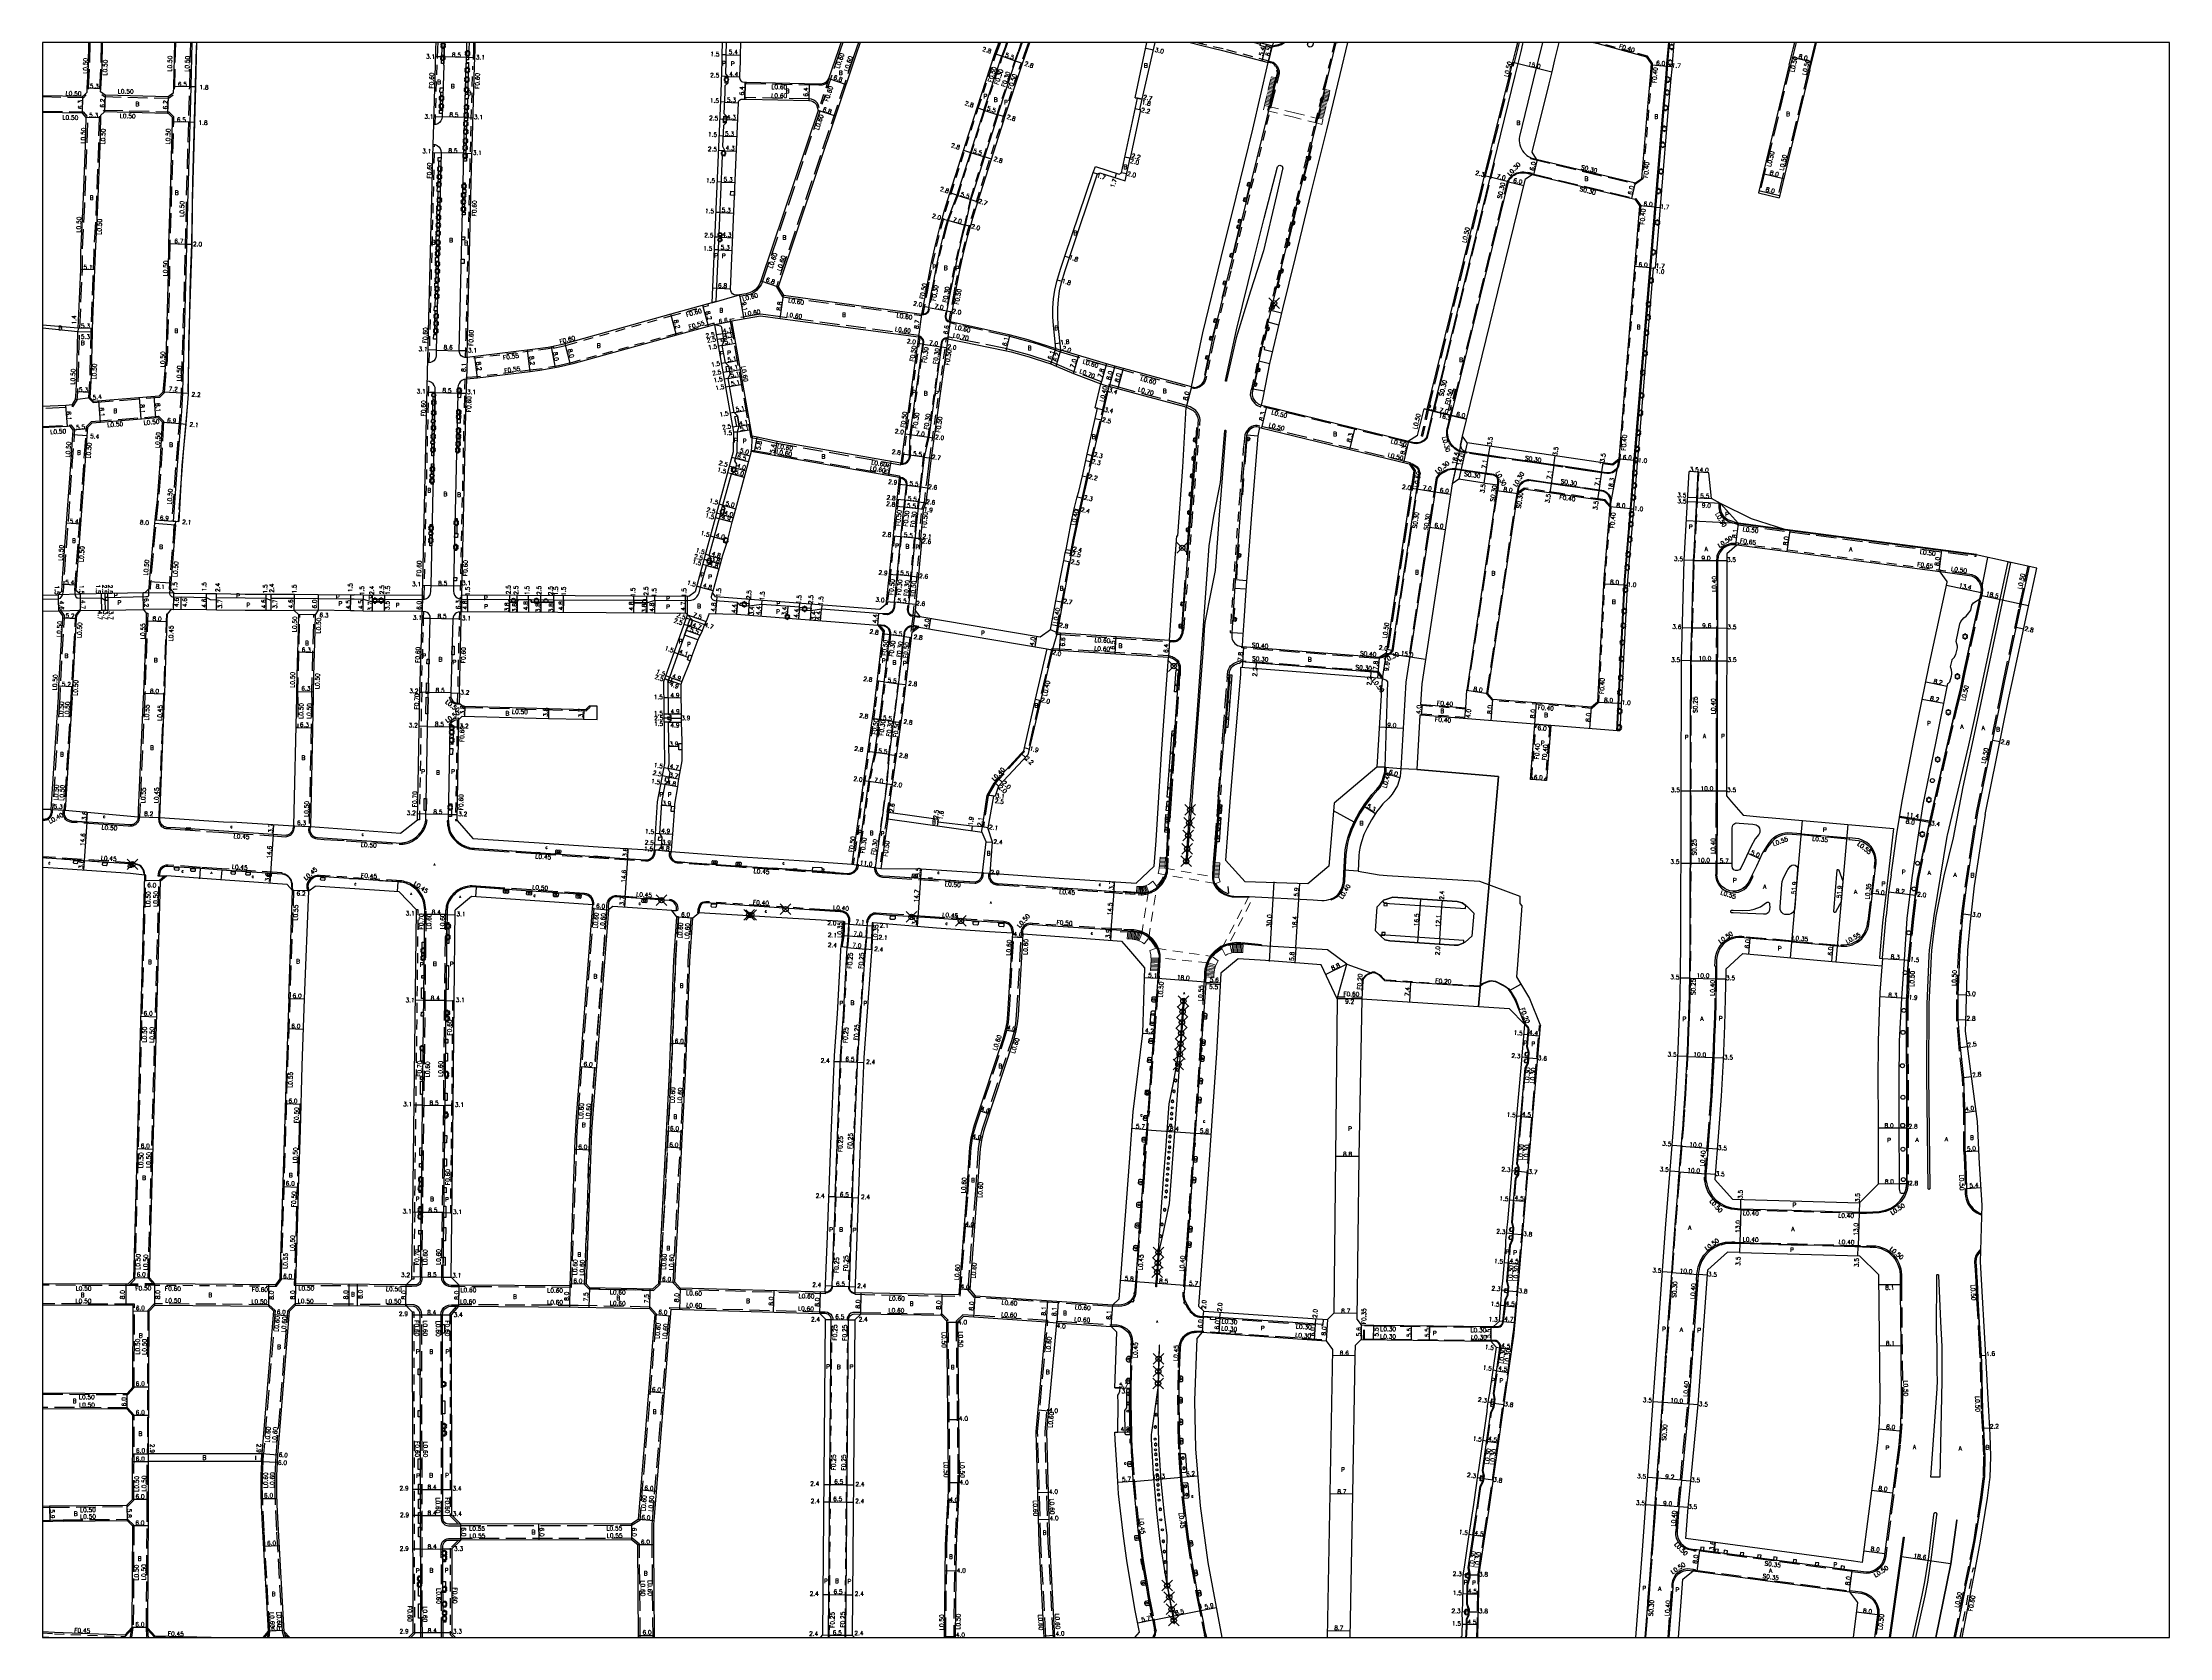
# Model space of a CAD drawing. Header units: metres. Extents: x -1600 to -800, y -108600 to -108000.
import ezdxf

# ---------------------------------------------------------------- set-up
doc = ezdxf.new("R2010")
doc.units = ezdxf.units.M
doc.header["$LTSCALE"] = 2.5
doc.header["$PDMODE"] = 35
doc.header["$PDSIZE"] = 2
for name, pattern in [('2212000', [2.5, 1.5, -1]), ('22320', [2.5, 1.5, -1]), ('22330', [4, 3, -1]), ('2233000', [4, 3, -1])]:
    doc.linetypes.add(name, pattern=pattern)
doc.layers.get('0').update_dxf_attribs({"color": 150, "lineweight": 50})
for name, color, linetype in [('2101000', 7, 'Continuous'), ('2101001', 1, 'Continuous'), ('2213000', 3, 'Continuous'), ('2226000', 40, 'Continuous'), ('2227000', 1, 'Continuous'), ('2227100', 7, 'Continuous'), ('2232000', 120, '22320'), ('2233000', 120, '22330'), ('2233300', 63, '2233000'), ('2235000', 4, 'Continuous'), ('2236000', 3, 'Continuous'), ('2236100', 3, 'Continuous'), ('2238000', 3, 'Continuous'), ('2239000', 3, 'Continuous'), ('6131000', 26, '613227'), ('6132000', 60, '61320'), ('6165400', 100, 'Continuous'), ('9107000', 4, 'Continuous'), ('9201100', 215, 'Continuous'), ('9201500', 222, 'Continuous'), ('9202100', 82, 'Continuous'), ('9202200', 82, 'Continuous'), ('9203500', 155, 'Continuous'), ('999', 7, 'Continuous')]:
    doc.layers.add(name, color=color, linetype=linetype)
for name, color, linetype, lineweight in [('2211000', 10, '2212000', 9), ('2211100', 8, 'Continuous', 15), ('2212000', 8, '2212000', 15), ('2212100', 8, 'Continuous', 15), ('2215000', 8, 'Continuous', 15), ('6165200', 3, 'Continuous', 30), ('9109230', 202, 'Continuous', 50)]:
    doc.layers.add(name, color=color, linetype=linetype, lineweight=lineweight)
doc.styles.add('Dm_Anotation', font='txt.shx', dxfattribs={"bigfont": 'pscdm.shx'})
doc.linetypes.add('61320', pattern='A,0,[3,dmdr.shx,S=0.25,R=0,X=0,Y=0],1.5,[3,dmdr.shx,S=0.25,R=0,X=0,Y=0]', length=1.5)
doc.linetypes.add('613227', pattern='A,3.5,[1,dmdr.shx,S=0.15,R=0,X=0,Y=0],0,[1,dmdr.shx,S=0.075,R=0,X=0,Y=0],1.5', length=5)

# ---------------------------------------------------------------- blocks, each defined once
blk = doc.blocks.new('223900')
at = {"linetype": 'Continuous'}
for centre, start, end in [((-0.57735, 0.333333), 30, 270), ((-0.57735, -0.333333), 90, 330), ((0, 0.666667), 330, 210), ((0.57735, 0.333333), 270, 150), ((0.57735, -0.333333), 210, 90), ((0, -0.666667), 150, 30)]:
    blk.add_arc(centre, 0.333333, start, end, dxfattribs=at)
blk = doc.blocks.new('223800')
at = {"color": 0, "linetype": 'Continuous'}
blk.add_circle((0, 0), 0.75, dxfattribs=at)

msp = doc.modelspace()

# ---------------------------------------------------------------- linework, layer by layer
at = {"layer": '2101000', "flags": 128}
for points in [[(-1582.73, -108000), (-1582.89, -108008.69), (-1583.37, -108017.14), (-1583.4, -108018.78), (-1584.81, -108020.31), (-1600, -108019.99)], [(-1550.39, -108000), (-1550.78, -108016.49), (-1550.85, -108019.09), (-1552.81, -108020.47), (-1576.49, -108019.83), (-1578.14, -108018.52), (-1578.07, -108017.41), (-1577.59, -108008.89), (-1577.43, -108000)], [(-1586.63, -108107.41), (-1585.58, -108085.34), (-1585.63, -108079.01), (-1584.71, -108061.1), (-1583.87, -108038.85), (-1583.56, -108028.18), (-1584.95, -108026.61), (-1600, -108026.29)], [(-1551.1, -108028.18), (-1552.57, -108026.68), (-1552.98, -108026.67), (-1576.66, -108026.02), (-1578.24, -108027.41), (-1578.26, -108028.29), (-1578.47, -108039), (-1579.31, -108061.29), (-1580.23, -108079.2), (-1580.48, -108085.53), (-1580.6, -108088.51), (-1581.34, -108107.54), (-1581.37, -108108.94), (-1581.77, -108125.08), (-1582.11, -108131.6), (-1582.21, -108133.48)], [(-1554.6, -108131.39), (-1553.55, -108119.54), (-1552.58, -108086.62), (-1552.54, -108075.66), (-1552.02, -108060.66), (-1551.38, -108038.45), (-1551.14, -108029.82), (-1551.1, -108028.18)], [(-1586.63, -108107.41), (-1600, -108106.38)], [(-1586.67, -108108.81), (-1600, -108107.42)], [(-1600, -108136.81), (-1591.25, -108136.36), (-1588.75, -108136.19), (-1587.58, -108134.33), (-1587.4, -108131.39), (-1587.16, -108124.92), (-1586.67, -108108.81)], [(-1582.21, -108133.48), (-1580.77, -108134.88)], [(-1580.77, -108134.88), (-1556.16, -108132.94)], [(-1554.6, -108131.39), (-1556.16, -108132.94)], [(-1582.95, -108144.67), (-1581.33, -108143.04)], [(-1581.33, -108143.04), (-1556.6, -108141.1)], [(-1555.02, -108142.64), (-1555.87, -108158.45), (-1556.92, -108171.97), (-1557.5, -108177.12), (-1557.77, -108179.53), (-1557.91, -108180.81), (-1559.86, -108202.9), (-1560.03, -108205.56), (-1561.49, -108207.06)], [(-1555.02, -108142.64), (-1556.6, -108141.1)], [(-1592.74, -108206.41), (-1592.48, -108201.49), (-1590.96, -108180.82), (-1589.42, -108158.91), (-1588.58, -108147.54), (-1588.48, -108145.77), (-1589.63, -108144.38), (-1590.6, -108144.43), (-1600, -108144.91)], [(-1561.49, -108207.06), (-1562.19, -108207.07), (-1585.77, -108207.47), (-1587.32, -108206.21), (-1587.21, -108204.15), (-1587.09, -108201.83), (-1585.58, -108181.22), (-1584.02, -108159.14), (-1583.19, -108147.94), (-1582.95, -108144.67)], [(-1082.81, -108147.89), (-1086.16, -108149.92)], [(-1085.96, -108158.51), (-1084.18, -108161.17)], [(-1600, -108207.91), (-1594.17, -108207.8)], [(-1594.17, -108207.8), (-1592.74, -108206.41)], [(-1594, -108246.32), (-1593.81, -108242.19), (-1593.48, -108235.27), (-1592.41, -108216.4), (-1592.37, -108215.66), (-1593.67, -108213.89), (-1600, -108214.01)], [(-1588.8, -108246.32), (-1588.61, -108242.44), (-1588.28, -108235.49), (-1587.22, -108216.69), (-1587.16, -108215.56), (-1585.67, -108213.67), (-1577.67, -108213.54), (-1576.37, -108213.51), (-1575.27, -108213.49), (-1562.06, -108213.27), (-1560.97, -108214.7), (-1561.07, -108217.53), (-1561.56, -108231.62), (-1562.03, -108244.75), (-1562.09, -108246.32)], [(-1554.08, -108246.32), (-1554.04, -108245.04), (-1553.58, -108232.18), (-1553.07, -108217.81), (-1552.98, -108215.1), (-1551.45, -108213.13), (-1550.7, -108213.24), (-1547.85, -108213.18), (-1538.38, -108213.33), (-1534.61, -108213.39), (-1523.84, -108213.56), (-1515.91, -108213.58), (-1513.98, -108213.59), (-1505.31, -108213.62), (-1503.69, -108215.12), (-1503.99, -108225.7), (-1504.09, -108229.27), (-1504.33, -108238.13), (-1504.45, -108244.14), (-1504.5, -108246.33)], [(-1482.77, -108213.83), (-1484.12, -108213.8), (-1496.36, -108213.59), (-1497.4, -108215.3), (-1497.7, -108226.05), (-1497.79, -108229.44), (-1498.04, -108238.3), (-1498.15, -108244.26), (-1498.19, -108246.33)], [(-1148.83, -108227.18), (-1148.84, -108227.38)], [(-904.73, -108313.15), (-905.69, -108319.63), (-906.56, -108328.69)]]:
    msp.add_lwpolyline(points, dxfattribs=at)
at = {"layer": '2101000'}
for points in [[(-1542.08, -108000), (-1542.48, -108016.72), (-1542.84, -108029.97), (-1542.85, -108030.05), (-1543.09, -108038.91), (-1543.72, -108060.95), (-1543.84, -108075.84), (-1544.28, -108086.8), (-1545.08, -108113.82), (-1545.21, -108131.85), (-1545.25, -108132.28), (-1546.06, -108143.53), (-1547.6, -108159.14), (-1548.79, -108180.18)], [(-1452.21, -108008.43), (-1452.02, -108002.22), (-1451.97, -108000)], [(-1437.52, -108008.87), (-1437.33, -108002.6), (-1437.27, -108000)], [(-1344.4, -108000), (-1344.49, -108004.61), (-1344.53, -108007.06), (-1344.9, -108018.8), (-1348.25, -108097.91)], [(-1337.82, -108013.12), (-1337.83, -108013.27), (-1337.78, -108013.68), (-1337.64, -108014.07), (-1337.39, -108014.41), (-1337.07, -108014.67), (-1336.69, -108014.84), (-1335.72, -108014.91), (-1335.17, -108014.92), (-1307.99, -108015.49), (-1306.82, -108015.45), (-1306.18, -108015.28), (-1305.58, -108015), (-1305.04, -108014.62), (-1304.58, -108014.14), (-1304.22, -108013.58), (-1300.55, -108002.65), (-1299.66, -108000)], [(-1337.5, -108000), (-1337.59, -108004.74), (-1337.63, -108007.23), (-1337.8, -108012.36), (-1337.82, -108013.12)], [(-1292.49, -108000), (-1294.1, -108004.81), (-1323.32, -108091.85), (-1321.31, -108095.08), (-1269.22, -108102.15)], [(-1241.76, -108004.1), (-1240.54, -108000.81), (-1240.27, -108000)], [(-1229.63, -108002.84), (-1228.69, -108000)], [(-1218.82, -108115.1), (-1219.73, -108106.5), (-1219.96, -108103.17), (-1219.95, -108099.81), (-1219.71, -108096.46), (-1219.22, -108093.13), (-1218.49, -108089.84), (-1217.06, -108085.2), (-1215.43, -108080.35), (-1204.77, -108048.91), (-1204.01, -108046.66), (-1195.07, -108049.52), (-1194.21, -108049.02), (-1188.2, -108020.95), (-1189.08, -108020.76), (-1185.56, -108004.16), (-1184.59, -108000)], [(-1192.81, -108052.03), (-1190.97, -108043.43), (-1190.77, -108043.47), (-1186.88, -108025.28), (-1187.27, -108025.19), (-1186.44, -108021.33), (-1182.64, -108004.84), (-1181.51, -108000)], [(-1168.31, -108000), (-1164.01, -108001.16), (-1156.12, -108002.98), (-1138.95, -108007.57)], [(-1142.11, -108000), (-1137.48, -108001.24)], [(-1109.13, -108000), (-1112.08, -108012.02), (-1117.12, -108032.79), (-1122.82, -108055.86), (-1128.87, -108080.9), (-1133.61, -108100.12), (-1138.53, -108120.74), (-1141.05, -108133.64), (-1141.64, -108136.39), (-1140.35, -108136.72)], [(-1137.48, -108001.24), (-1136.89, -108000)], [(-1046.94, -108007.44), (-1045.84, -108002.91), (-1045.1, -108000)], [(-1029.62, -108000), (-1031.28, -108006.54), (-1032.37, -108011), (-1033.48, -108015.54), (-1039.77, -108041.29), (-1038.21, -108043.85), (-1000.87, -108052.84), (-998.44, -108051.09), (-996.34, -108025.58), (-995.21, -108012.89), (-994.9, -108009.39), (-994.81, -108007.97), (-996.54, -108005.52), (-1014.44, -108000.66), (-1017.18, -108000)], [(-988.12, -108000), (-988.79, -108007.94), (-988.92, -108009.85), (-989.23, -108013.42), (-990.36, -108026.1), (-1001.38, -108159.82), (-1002.42, -108173.82), (-1004.81, -108202.16), (-1007.7, -108258.89), (-1032.68, -108256.9)], [(-943.03, -108008.41), (-941.54, -108002.33), (-940.97, -108000)], [(-935.26, -108010.31), (-933.77, -108004.24), (-932.73, -108000)], [(-1258.54, -108104.91), (-1256.86, -108095.71), (-1256.08, -108091.4), (-1254.83, -108085.02), (-1253.43, -108078.68), (-1251.86, -108072.38), (-1250.12, -108066.12), (-1248.23, -108059.9), (-1238.36, -108028.9), (-1238.06, -108028), (-1231.44, -108007.92)], [(-1248.51, -108024.55), (-1241.76, -108004.1)], [(-1231.44, -108007.92), (-1229.63, -108002.84)], [(-1167.79, -108129.47), (-1163.64, -108109.16), (-1156.7, -108080.82), (-1151.07, -108058.23), (-1144.82, -108032.58), (-1138.95, -108007.57)], [(-1079.18, -108138.07), (-1057.07, -108047.61), (-1046.94, -108007.44)], [(-1453.09, -108038.26), (-1453, -108034.83), (-1452.21, -108008.43)], [(-1348.25, -108097.91), (-1349.69, -108098.31), (-1363.7, -108102.23), (-1402.64, -108113.12), (-1405.03, -108113.74), (-1407.44, -108114.27), (-1407.96, -108114.37), (-1409.87, -108114.71), (-1415.67, -108115.47), (-1440.28, -108118.5), (-1440.1, -108111.19), (-1438.61, -108047.34), (-1438.31, -108035.24), (-1437.52, -108008.87)], [(-943.03, -108008.41), (-954.63, -108056.54)], [(-935.26, -108010.31), (-946.86, -108058.41)], [(-1337.86, -108094.95), (-1338.54, -108095.07), (-1339.22, -108095.08), (-1339.87, -108094.9), (-1340.44, -108094.54), (-1340.88, -108094.02), (-1341.15, -108093.4), (-1341.22, -108092.73), (-1338.26, -108022.66), (-1338.2, -108022.3), (-1338.04, -108021.96), (-1337.81, -108021.68), (-1337.51, -108021.46), (-1337.17, -108021.33), (-1335.85, -108021.31), (-1335.07, -108021.33)], [(-1335.07, -108021.33), (-1311.72, -108021.81), (-1310.95, -108021.92), (-1310.23, -108022.19), (-1309.58, -108022.62), (-1309.05, -108023.19), (-1308.72, -108023.87), (-1308.25, -108025.57)], [(-1308.25, -108025.57), (-1329.77, -108089.69), (-1330.28, -108090.87), (-1331, -108091.94), (-1331.89, -108092.86), (-1332.94, -108093.61), (-1334.1, -108094.16), (-1335.34, -108094.5), (-1337.86, -108094.95)], [(-1269.22, -108102.15), (-1267.69, -108093.73), (-1266.89, -108089.36), (-1265.6, -108082.77), (-1264.13, -108076.16), (-1262.49, -108069.58), (-1260.69, -108063.05), (-1258.74, -108056.63), (-1248.51, -108024.55)], [(-1457.07, -108208.04), (-1455.23, -108124.07), (-1453.09, -108038.26)], [(-1167.79, -108129.47), (-1196.68, -108121.74), (-1199.77, -108120.87), (-1216.94, -108115.78), (-1217.94, -108106.34), (-1218.16, -108103.11), (-1218.15, -108099.88), (-1217.91, -108096.65), (-1217.45, -108093.46), (-1216.75, -108090.3), (-1215.35, -108085.76), (-1213.72, -108080.92), (-1203.15, -108049.45), (-1202.26, -108049), (-1192.81, -108052.03)], [(-1333.08, -108148.09), (-1340.79, -108104.71), (-1329.97, -108102.79), (-1322.5, -108103.8), (-1270.53, -108110.75)], [(-1347.24, -108106.14), (-1340.05, -108146.57), (-1340.2, -108154.01), (-1354.49, -108206.58), (-1356.86, -108208.4), (-1442.36, -108207.88)], [(-1347.24, -108106.14), (-1361.49, -108110.13), (-1400.55, -108120.85), (-1403.16, -108121.52), (-1405.87, -108122.12), (-1412.98, -108123.4), (-1416.58, -108123.85), (-1436.39, -108126.28), (-1440.58, -108126.6)], [(-1270.53, -108110.75), (-1276.64, -108154.69), (-1277.12, -108158.26)], [(-1259.52, -108111.45), (-1265.74, -108156.18), (-1266.17, -108159.36), (-1266.57, -108162.54), (-1266.95, -108165.73), (-1267.8, -108173.13), (-1268.79, -108175.64), (-1269.75, -108186.66), (-1269.25, -108186.7), (-1271.84, -108213.63), (-1270.08, -108215.93)], [(-1259.52, -108111.45), (-1237.99, -108115.8), (-1235.72, -108116.37), (-1233.43, -108116.97), (-1231.15, -108117.61), (-1228.89, -108118.29), (-1226.61, -108119), (-1220.7, -108120.91), (-1218.7, -108121.72), (-1212.27, -108124.47), (-1201.98, -108128.35)], [(-1258.54, -108104.91), (-1236.58, -108109.87), (-1234.2, -108110.46), (-1231.82, -108111.09), (-1229.46, -108111.75), (-1227.11, -108112.45), (-1224.76, -108113.19), (-1218.82, -108115.1)], [(-1440.58, -108126.6), (-1440.73, -108133.69)], [(-1440.73, -108133.69), (-1442.36, -108207.88)], [(-1218.26, -108222.02), (-1212.67, -108191.15), (-1211.8, -108186.49), (-1210.86, -108181.84), (-1209.58, -108175.98), (-1208.1, -108169.33), (-1200.79, -108138.15), (-1198.75, -108129.46)], [(-1204.1, -108137.37), (-1201.98, -108128.35)], [(-1169.86, -108137.2), (-1195.51, -108130.33), (-1198.75, -108129.46)], [(-1270.08, -108215.93), (-1224.82, -108223.61), (-1220.89, -108220.85), (-1220.54, -108218.91), (-1218.83, -108210.01), (-1215.89, -108194.91), (-1215.35, -108191.93), (-1215.03, -108190.71), (-1214.15, -108186.03), (-1213.21, -108181.35), (-1211.93, -108175.46), (-1210.81, -108170.9), (-1210.25, -108168.84), (-1208.88, -108163.02), (-1207.63, -108157.25), (-1207.08, -108154.91), (-1204.12, -108141.41), (-1203.22, -108137.57), (-1204.1, -108137.37)], [(-1176.1, -108224.82), (-1174.69, -108204.24), (-1173.35, -108185.58), (-1173.02, -108185.62), (-1171.13, -108159.71), (-1169.86, -108137.2)], [(-1140.35, -108136.72), (-1086.16, -108149.92)], [(-1082.81, -108147.89), (-1080.46, -108138.27)], [(-1080.46, -108138.27), (-1080.34, -108137.78), (-1079.18, -108138.07)], [(-1277.12, -108158.26), (-1323.69, -108150.13), (-1331.19, -108148.42), (-1333.08, -108148.09)], [(-1142.31, -108144.78), (-1142.94, -108147.91), (-1145.31, -108177.61), (-1147.46, -108206.17), (-1148.13, -108217.51), (-1148.63, -108224.52), (-1148.83, -108227.18)], [(-1142.31, -108144.78), (-1085.96, -108158.51)], [(-1333.44, -108153.91), (-1340.19, -108178.76), (-1340.75, -108180.45), (-1342.19, -108186.48), (-1342.71, -108188.41), (-1344.25, -108192.92), (-1348.03, -108206.86)], [(-1277.78, -108163.62), (-1333.44, -108153.91)], [(-1277.78, -108163.62), (-1278.08, -108166.21), (-1278.63, -108171.89), (-1279.51, -108179.59), (-1280.1, -108185.66), (-1281.58, -108199.95), (-1282.67, -108210.29)], [(-1084.18, -108161.17), (-1094.64, -108229.76), (-1097.31, -108231.36)], [(-1069.75, -108166.07), (-1081.22, -108241.31)], [(-1067.34, -108164.29), (-1069.75, -108166.07)], [(-1052.73, -108166.53), (-1057.33, -108165.86), (-1057.73, -108165.8), (-1067.34, -108164.29)], [(-1052.73, -108166.53), (-1053.13, -108169.21)], [(-1000.71, -108600), (-998.32, -108568.87), (-989.4, -108444.52), (-986.57, -108408.59), (-985.63, -108395.33), (-984.9, -108382.08), (-984.39, -108369.19), (-984.06, -108359.23), (-983.86, -108349.28), (-983.77, -108339.31), (-983.55, -108232.49), (-982.48, -108194.71), (-980.71, -108161.43)], [(-962.06, -108180.97), (-968.83, -108173.42), (-972.24, -108171.59), (-973.22, -108161.82)], [(-1053.13, -108169.21), (-1064.31, -108243.66)], [(-1015.16, -108248.11), (-1017.42, -108250.09), (-1054.46, -108247.14), (-1056.4, -108244.85), (-1045.12, -108169.69)], [(-1045.12, -108169.69), (-1042.63, -108168.02)], [(-1012.49, -108172.44), (-1014.11, -108172.2), (-1021.24, -108171.15), (-1029.66, -108169.92), (-1035.16, -108169.11), (-1041.25, -108168.22), (-1042.63, -108168.02)], [(-1012.49, -108172.44), (-1010.53, -108174.7), (-1012.8, -108201.63), (-1015.16, -108248.11)], [(-1549.98, -108181.41), (-1551.78, -108203.41), (-1551.92, -108205.61), (-1550.63, -108207.14), (-1538.31, -108207.23), (-1534.54, -108207.29), (-1523.79, -108207.46), (-1515.88, -108207.48), (-1513.95, -108207.49), (-1505.27, -108207.52), (-1496.29, -108207.59), (-1484.05, -108207.8), (-1482.77, -108207.79)], [(-1549.98, -108181.41), (-1549.88, -108180.1), (-1548.79, -108180.18)], [(-962.06, -108180.97), (-942.69, -108183.58), (-872.66, -108192.77)], [(-962.67, -108189.06), (-966.47, -108192.3), (-966.66, -108283.44), (-964.76, -108285.63), (-960.34, -108290.72), (-954.12, -108291.27), (-949.4, -108291.68), (-903.78, -108295.65)], [(-886.19, -108199.06), (-962.67, -108189.06)], [(-883.66, -108203.02), (-883.6, -108202.74), (-886.19, -108199.06)], [(-860.49, -108246.96), (-859.22, -108240.7), (-853.28, -108213.25), (-849.91, -108197.7)], [(-1479.38, -108207.87), (-1482.77, -108207.79)], [(-1457.07, -108208.04), (-1471.4, -108207.93), (-1475.85, -108207.99), (-1479.38, -108207.87)], [(-1285.07, -108213.34), (-1346.88, -108208.49), (-1348.03, -108206.86)], [(-900.53, -108285.4), (-895.97, -108261.97), (-890.35, -108234.19), (-883.66, -108203.02)], [(-1479.43, -108213.87), (-1482.77, -108213.83)], [(-1457.19, -108214.04), (-1471.44, -108213.93), (-1475.89, -108214.09), (-1479.43, -108213.87)], [(-1458.08, -108244.38), (-1457.25, -108216.52), (-1457.19, -108214.04)], [(-1443.19, -108244.77), (-1442.56, -108216.9), (-1442.48, -108214.18)], [(-1369.77, -108214.62), (-1442.48, -108214.18)], [(-1369.77, -108214.62), (-1358.15, -108214.59)], [(-1366.29, -108240.43), (-1357.43, -108215.33), (-1358.15, -108214.59)], [(-1349.27, -108214.75), (-1350.36, -108217.83)], [(-1349.27, -108214.75), (-1339, -108215.03), (-1285.82, -108219.2)], [(-1282.67, -108210.29), (-1282.78, -108211.41), (-1285.07, -108213.34)], [(-1350.36, -108217.83), (-1351.06, -108218.91), (-1351.89, -108221.26), (-1353.54, -108224.75), (-1355.77, -108230.74), (-1356.43, -108232.63), (-1359.5, -108240.43), (-1359.88, -108241.5), (-1359.73, -108255.64), (-1359.55, -108262.77), (-1359.48, -108270.22)], [(-1283.91, -108221.52), (-1287.45, -108250.97), (-1287.91, -108254.24), (-1295.59, -108309.15)], [(-1285.82, -108219.2), (-1285.81, -108219.2), (-1283.91, -108221.52)], [(-1281.76, -108289.64), (-1277.02, -108255.76), (-1276.54, -108252.39), (-1272.87, -108221.8), (-1270.38, -108219.94)], [(-1270.38, -108219.94), (-1222.1, -108228.12)], [(-1218.26, -108222.02), (-1217.16, -108222.09), (-1196.15, -108223.49), (-1176.1, -108224.82)], [(-1220.14, -108228.52), (-1229.34, -108267.91), (-1240.41, -108279.69), (-1241.67, -108283.54), (-1242.26, -108283.46), (-1244.43, -108295.38)], [(-1243.6, -108312.53), (-1217.6, -108314.39), (-1188.7, -108316.22), (-1181.86, -108309.85), (-1181.18, -108300.25), (-1179.1, -108267.6), (-1178.13, -108253.44), (-1176.5, -108231.21)], [(-1230.94, -108266.4), (-1230.69, -108265.34), (-1226.51, -108247), (-1222.1, -108228.12)], [(-1220.14, -108228.52), (-1176.5, -108231.21)], [(-1097.31, -108231.36), (-1148.84, -108227.38)], [(-1149.45, -108235.15), (-1149.4, -108237.63), (-1153.29, -108283.98)], [(-1096.13, -108239.28), (-1149.45, -108235.15)], [(-1096.13, -108239.28), (-1098.09, -108272.65)], [(-1596.72, -108288.47), (-1596.6, -108286.52), (-1594, -108246.32)], [(-1588.8, -108246.32), (-1591.43, -108288.79)], [(-1562.09, -108246.32), (-1563.97, -108288.81), (-1564.06, -108291.23)], [(-1555.87, -108291.55), (-1554.08, -108246.32)], [(-1504.5, -108246.33), (-1505.55, -108294.73)], [(-1498.19, -108246.33), (-1499.26, -108294.91)], [(-1458.97, -108292.44), (-1458.27, -108251.51), (-1458.08, -108244.38)], [(-1443.19, -108244.77), (-1443.28, -108248.53), (-1441.85, -108249.62)], [(-1369.76, -108301.7), (-1368.7, -108285.7), (-1365.97, -108271.18), (-1366.29, -108240.43)], [(-1081.22, -108241.31), (-1081.67, -108248.99)], [(-1081.67, -108248.99), (-1081.14, -108249.03), (-1064.69, -108250.34), (-1064.31, -108243.66)], [(-869.33, -108290.36), (-860.49, -108246.96)], [(-1444.07, -108292.7), (-1443.42, -108254.68)], [(-1443.42, -108254.68), (-1442.13, -108253.42), (-1409.75, -108254.28), (-1396.53, -108254.53), (-1391.42, -108254.67)], [(-1441.85, -108249.62), (-1395.69, -108250.86)], [(-1395.69, -108250.86), (-1394.35, -108249.6)], [(-1391.42, -108254.67), (-1391.35, -108249.64)], [(-1081.91, -108252.98), (-1083.11, -108273.52), (-1089.1, -108273.17), (-1089.18, -108274.56)], [(-1038.66, -108256.42), (-1081.45, -108253.02), (-1081.91, -108252.98)], [(-1040.32, -108277.19), (-1038.66, -108256.42)], [(-1032.68, -108256.9), (-1034.34, -108277.66)], [(-1359.48, -108270.22), (-1360.9, -108277.8), (-1361.22, -108280.02), (-1362.24, -108286.52), (-1362.42, -108289.32), (-1363.09, -108297.83), (-1363.38, -108302.12)], [(-1246.51, -108295.08), (-1244.73, -108283.09), (-1242.02, -108278.48), (-1240.53, -108276.89), (-1231.91, -108267.43), (-1230.94, -108266.4)], [(-1098.09, -108272.65), (-1114.13, -108286.09), (-1116.19, -108309.82)], [(-1089.18, -108274.56), (-1089.32, -108276.1), (-1089.88, -108277.81), (-1090.38, -108279.48), (-1092.33, -108282.74), (-1093.56, -108284.24), (-1095.91, -108286.39), (-1097.17, -108288), (-1098.24, -108289.41), (-1099.32, -108291.09), (-1100.17, -108292.4), (-1100.95, -108293.81), (-1101.79, -108295.38), (-1102.42, -108296.64), (-1103.02, -108297.91), (-1103.9, -108300.71), (-1104.34, -108302.39), (-1104.74, -108304.47), (-1104.89, -108306.01), (-1105.18, -108311.7)], [(-1153.29, -108283.98), (-1154.99, -108307.62), (-1147.65, -108315.75)], [(-904.73, -108313.15), (-904.21, -108309.55), (-902.49, -108297.71), (-900.53, -108285.4)], [(-1596.72, -108288.47), (-1600, -108288.56)], [(-1591.43, -108288.79), (-1564.06, -108291.23)], [(-1555.87, -108291.55), (-1531.99, -108293.11), (-1526.97, -108293.35), (-1505.55, -108294.73)], [(-1499.26, -108294.91), (-1465.4, -108297.47), (-1458.97, -108292.44)], [(-1444.07, -108292.7), (-1438.15, -108299.39), (-1413.2, -108301.06), (-1389.15, -108302.7), (-1369.86, -108303.79)], [(-1282.12, -108292.21), (-1284.7, -108310.68)], [(-1246.6, -108297.18), (-1282.12, -108292.21)], [(-1246.51, -108295.08), (-1250.28, -108294.75), (-1263.29, -108293.23), (-1263.17, -108292.34), (-1281.76, -108289.64)], [(-1243.6, -108312.53), (-1242.64, -108300.87), (-1244.43, -108295.38)], [(-903.78, -108295.65), (-905.58, -108311), (-906.73, -108320.72)], [(-869.33, -108290.36), (-871.25, -108302.46), (-873.4, -108317.26), (-875.13, -108331.96), (-875.99, -108341.48), (-876.75, -108368.38), (-876.88, -108371.92), (-872.35, -108405.89)], [(-1369.86, -108303.79), (-1369.76, -108301.7)], [(-1363.38, -108302.12), (-1363.57, -108304.35)], [(-1246.49, -108312.29), (-1245.04, -108300.68), (-1246.6, -108297.18)], [(-1561.61, -108313.25), (-1566.92, -108312.58), (-1597.94, -108310.5), (-1600, -108310.37)], [(-1363.57, -108304.35), (-1338.75, -108306.21), (-1311.48, -108307.99), (-1295.59, -108309.15)], [(-1284.7, -108310.68), (-1269.57, -108310.87), (-1246.49, -108312.29)], [(-1116.19, -108309.82), (-1124.06, -108316.55), (-1147.65, -108315.75)], [(-1105.18, -108311.7), (-1097.26, -108313.12), (-1094.25, -108313.31), (-1059.53, -108315.52)], [(-1561.61, -108313.25), (-1565.73, -108465.02)], [(-1507.41, -108359.57), (-1508.29, -108384.71), (-1510.73, -108465.11), (-1512.41, -108467.34), (-1557.73, -108466.94), (-1559.72, -108464.7), (-1555.67, -108315.42)], [(-1555.67, -108315.42), (-1553.39, -108313.47)], [(-1507.97, -108316.7), (-1531.26, -108315.17), (-1553.39, -108313.47)], [(-1507.41, -108359.57), (-1505.99, -108318.96), (-1507.97, -108316.7)], [(-1501.41, -108359.78), (-1499.79, -108319.18), (-1497.42, -108317.34)], [(-1459.36, -108326.22), (-1465.89, -108319.44), (-1497.42, -108317.34)], [(-1059.53, -108315.52), (-1044.36, -108321.17)], [(-1460.71, -108440.03), (-1459.36, -108326.22)], [(-1443.35, -108467.43), (-1446.29, -108464.44), (-1445.53, -108399.87), (-1445.16, -108360.45), (-1444.76, -108326.39)], [(-1393.15, -108325.76), (-1393.03, -108324.39), (-1403.84, -108323.64), (-1438.67, -108321.26), (-1444.76, -108326.39)], [(-1401.56, -108467.69), (-1399.62, -108412.75), (-1399.47, -108409.35), (-1399.28, -108405.94), (-1399.05, -108402.56), (-1393.15, -108325.76)], [(-1387.16, -108326.21), (-1393.06, -108403), (-1393.29, -108406.32), (-1393.48, -108409.65), (-1393.62, -108412.98), (-1395.53, -108466.99), (-1394.3, -108468.3), (-1370.45, -108468.83), (-1368.25, -108466.79), (-1364.12, -108387.55), (-1362.5, -108345.32), (-1361.45, -108328.89), (-1363.29, -108326.52)], [(-1363.29, -108326.52), (-1385.48, -108324.97), (-1387.16, -108326.21)], [(-1305.6, -108470.13), (-1360.19, -108468.57), (-1362.22, -108466.37), (-1358.12, -108387.82), (-1356.51, -108345.63), (-1355.46, -108329.27), (-1353.12, -108327.39)], [(-1298.74, -108330.6), (-1326.22, -108329.01), (-1353.12, -108327.39)], [(-1043.57, -108324.82), (-1045.26, -108346.89)], [(-1044.36, -108321.17), (-1044.31, -108323.87), (-1043.57, -108324.82)], [(-906.73, -108320.72), (-907.89, -108331.2)], [(-1299.65, -108340.22), (-1299.02, -108336.02), (-1298.74, -108330.6)], [(-1235.22, -108335.02), (-1237.01, -108365.58), (-1237.32, -108368.62), (-1237.88, -108371.53), (-1238.71, -108374.47), (-1249.4, -108406.85), (-1249.93, -108408.56), (-1250.39, -108410.32), (-1250.78, -108412.11), (-1251.09, -108413.91), (-1251.32, -108415.72), (-1251.48, -108417.49), (-1252.52, -108433.21), (-1255.41, -108471.05), (-1294.4, -108470.3)], [(-1287.99, -108341.18), (-1287.85, -108336.85), (-1287.56, -108331.18)], [(-1235.22, -108335.02), (-1243.88, -108334.55), (-1263.71, -108333.13), (-1287.56, -108331.18)], [(-1231.23, -108335.26), (-1233.02, -108365.9), (-1233.36, -108369.2), (-1233.98, -108372.45), (-1234.88, -108375.64), (-1245.59, -108408.06), (-1246.08, -108409.65), (-1246.5, -108411.25), (-1246.85, -108412.87), (-1247.13, -108414.51), (-1247.35, -108416.15), (-1247.49, -108417.8), (-1248.53, -108433.5), (-1251.25, -108469.14), (-1249.22, -108471.48), (-1197.47, -108474.88)], [(-1231.23, -108335.26), (-1215.72, -108336.48), (-1194.15, -108338.08), (-1191.59, -108341.07)], [(-907.89, -108331.2), (-909.07, -108344.19), (-909.09, -108344.5), (-907.99, -108344.57), (-907.97, -108344.27), (-906.56, -108328.69)], [(-1305.6, -108470.13), (-1304.79, -108448.91), (-1304.48, -108441.66), (-1303.52, -108414.47), (-1302.17, -108381.13), (-1301.03, -108365.44), (-1299.75, -108341.62)], [(-1299.75, -108341.62), (-1299.71, -108340.93), (-1299.65, -108340.22)], [(-1294.4, -108470.3), (-1293.6, -108449.36), (-1293.29, -108442.1), (-1292.32, -108414.89), (-1290.99, -108381.76), (-1289.86, -108366.25), (-1288.22, -108343.7), (-1288.08, -108342.25)], [(-1288.08, -108342.25), (-1287.99, -108341.18)], [(-1191.59, -108341.07), (-1185.54, -108348.14), (-1186.24, -108372.65), (-1189.96, -108402.22), (-1191.28, -108421.28), (-1193.75, -108454.55), (-1195.22, -108472.79), (-1197.47, -108474.88)], [(-966.85, -108348.63), (-960.49, -108342.76), (-925.51, -108345.8), (-908.19, -108347.31)], [(-1139.98, -108345.37), (-1150.29, -108344.65), (-1156.77, -108350.04), (-1158.48, -108380.19), (-1162.13, -108433.01), (-1165.26, -108475.33), (-1163.25, -108477.21)], [(-1113.01, -108359.69), (-1119.08, -108346.9), (-1139.98, -108345.37)], [(-1045.26, -108346.89), (-1045.61, -108351.49)], [(-1045.61, -108351.49), (-1040.77, -108359.67)], [(-966.85, -108348.63), (-966.86, -108349.53), (-967.07, -108359.69), (-967.41, -108369.81), (-967.92, -108382.88), (-968.67, -108396.4), (-969.62, -108409.86), (-971.02, -108427.7)], [(-907.99, -108344.57), (-908.95, -108357.36), (-909.53, -108375.53), (-909.68, -108391.13), (-909.62, -108404.14), (-909.52, -108429.43)], [(-1463.25, -108467.32), (-1504.78, -108467.01), (-1504.01, -108441.54), (-1503.7, -108431.2), (-1503.03, -108409.04), (-1502.29, -108384.91), (-1501.41, -108359.78)], [(-1113.01, -108359.69), (-1114.36, -108478.06), (-1116.65, -108480.44)], [(-1103.81, -108359.8), (-1104.89, -108419.12), (-1105.69, -108480.28), (-1103.98, -108482.36), (-1099.31, -108482.52), (-1054.26, -108483.03), (-1052.04, -108481.02), (-1051.36, -108472.89), (-1051.29, -108470.89), (-1051.03, -108467.9), (-1050.77, -108465.91), (-1049.65, -108452.65), (-1049.58, -108450.65), (-1049.15, -108445.67), (-1048.89, -108443.68), (-1045.52, -108403.85), (-1043.88, -108385.69), (-1042.5, -108369.36)], [(-1103.81, -108359.8), (-1048.37, -108363.33), (-1042.5, -108369.36)], [(-1040.77, -108359.67), (-1036.62, -108369.86)], [(-1057.54, -108562.15), (-1055.81, -108550.82), (-1047.36, -108491.65), (-1046.64, -108486.63), (-1046.32, -108484.08), (-1046.06, -108481.52), (-1036.62, -108369.86)], [(-872.35, -108405.89), (-871.55, -108421.79), (-870.51, -108437.43), (-871.19, -108458.65)], [(-971.02, -108427.7), (-964.34, -108435.14), (-916.61, -108436.49), (-909.52, -108429.43)], [(-1463.25, -108467.32), (-1461.1, -108465.22), (-1461.09, -108464.26), (-1460.71, -108440.03)], [(-961.72, -108455.17), (-966.18, -108455.05), (-973.59, -108461.76)], [(-961.72, -108455.17), (-916.57, -108456.49), (-909.44, -108463.51)], [(-981.01, -108551.07), (-980.08, -108541.03), (-977.23, -108512.42), (-973.59, -108461.76)], [(-909.44, -108463.51), (-908.99, -108510.15), (-909.17, -108519.14), (-909.81, -108526.64), (-910.85, -108535.18)], [(-871.19, -108458.65), (-869.12, -108496.32), (-868.08, -108514.76), (-867.61, -108523.83), (-867.29, -108531.86), (-867.59, -108539.8), (-867.69, -108540.59), (-868.59, -108547.64), (-871.17, -108563.72), (-873.13, -108573.96)], [(-1567.89, -108467.11), (-1600, -108466.99)], [(-1565.73, -108465.02), (-1567.89, -108467.11)], [(-1401.56, -108467.69), (-1443.35, -108467.43)], [(-1565.92, -108475.12), (-1600, -108474.99)], [(-1600, -108507.96), (-1599.84, -108507.96), (-1568.18, -108508.16), (-1566.01, -108505.81), (-1565.92, -108475.12)], [(-1517.48, -108530.88), (-1560.09, -108530.92), (-1559.93, -108477.19), (-1557.8, -108474.94), (-1515.07, -108475.32), (-1513.1, -108477.17)], [(-1513.1, -108477.17), (-1517.48, -108530.88)], [(-1506.93, -108600), (-1509.12, -108597.75), (-1511.26, -108559.68), (-1511.79, -108550.07), (-1511.92, -108545.63), (-1511.93, -108543.41), (-1511.92, -108541.2), (-1511.88, -108538.98), (-1511.81, -108536.76), (-1511.68, -108534.06), (-1511.5, -108531.36), (-1507.09, -108477.28), (-1504.84, -108475.01), (-1463.08, -108475.33)], [(-1462.35, -108600), (-1460.6, -108598.3), (-1460.82, -108477.59), (-1463.08, -108475.33)], [(-1446.17, -108478.59), (-1443.4, -108475.43)], [(-1369.93, -108481.28), (-1375.97, -108555.68), (-1378.53, -108557.25), (-1442.7, -108557.37), (-1446.03, -108554.05), (-1446.17, -108478.59)], [(-1443.4, -108475.43), (-1398.54, -108475.7), (-1371.71, -108476.3), (-1369.71, -108478.53)], [(-1369.78, -108600), (-1370.08, -108565.11), (-1370.13, -108559.89), (-1370.12, -108558.65), (-1370.07, -108557.41), (-1369.99, -108556.17), (-1363.52, -108476.48)], [(-1369.71, -108478.53), (-1369.93, -108481.28)], [(-1363.52, -108476.48), (-1307.6, -108478.08)], [(-1307.6, -108478.08), (-1305.66, -108480.09), (-1306.69, -108599.06), (-1307.52, -108600)], [(-1261.93, -108478.93), (-1292.25, -108478.35), (-1294.47, -108480.52), (-1295.49, -108599.15), (-1294.64, -108600)], [(-1259.89, -108480.99), (-1261.93, -108478.93)], [(-1222.53, -108481.35), (-1249.74, -108479.46), (-1253.63, -108479.21), (-1255.88, -108481.34), (-1255.19, -108539), (-1255.31, -108545), (-1256.33, -108565.37), (-1256.79, -108600)], [(-1163.25, -108477.21), (-1116.65, -108480.44)], [(-1260.79, -108600), (-1260.33, -108565.25), (-1259.3, -108544.86), (-1259.19, -108538.99), (-1259.89, -108480.99)], [(-1225.13, -108564.34), (-1226.31, -108522.54), (-1222.53, -108481.35)], [(-1219.2, -108600), (-1221.14, -108564.17), (-1222.31, -108522.66), (-1221.54, -108514.27), (-1218.53, -108481.61), (-1198, -108482.97)], [(-1189.21, -108600), (-1187.39, -108597.99), (-1189.04, -108589.84), (-1190.75, -108579.42), (-1192.2, -108571.06), (-1193.45, -108561.86), (-1195.3, -108545.96), (-1195.83, -108536.9), (-1196.57, -108525.63), (-1196.65, -108522.71), (-1195.55, -108522.72), (-1195.47, -108511.92), (-1195.52, -108508.88), (-1195.16, -108508.3), (-1194.75, -108507.38), (-1194.7, -108506.15), (-1196.66, -108506.11), (-1195.95, -108485.1), (-1198, -108482.97)], [(-1163.81, -108485.19), (-1165.8, -108487.51), (-1166.68, -108510.8), (-1166.32, -108528.98), (-1164.53, -108550.54), (-1161.7, -108571.85), (-1156.47, -108600)], [(-1163.81, -108485.19), (-1118.9, -108488.3), (-1117.2, -108488.42), (-1114.82, -108491.64)], [(-1108.1, -108600), (-1107.12, -108546.1), (-1106.26, -108493.98), (-1106.19, -108490.04), (-1104.04, -108487.96), (-1055.25, -108488.52), (-1053.3, -108490.8), (-1055.76, -108508.05), (-1056.14, -108510.01), (-1056.57, -108512.98), (-1056.75, -108514.98), (-1059.89, -108536.95), (-1060.27, -108538.91), (-1060.55, -108540.89), (-1060.74, -108542.89), (-1061.74, -108549.95), (-1063.47, -108561.24), (-1065.34, -108573.52), (-1065.79, -108576.47), (-1065.81, -108577.43), (-1065.77, -108580.26), (-1065.92, -108587.33), (-1066.06, -108589.35), (-1066.1, -108591.5), (-1066.04, -108593.16), (-1066.17, -108599.46), (-1066.65, -108600)], [(-1114.82, -108491.64), (-1116.8, -108600)], [(-1600, -108550.6), (-1597.42, -108550.53), (-1568.25, -108550.23), (-1566.14, -108548.1), (-1566.05, -108516.51), (-1568.22, -108514.16), (-1599.88, -108513.96), (-1600, -108513.96)], [(-1536.61, -108600), (-1536.64, -108600), (-1557.69, -108599.45), (-1560.39, -108596.49), (-1560.15, -108552.58), (-1560.1, -108533.82)], [(-1517.67, -108533.78), (-1560.1, -108533.82)], [(-1517.67, -108533.78), (-1517.8, -108536.52), (-1517.88, -108538.82), (-1517.92, -108541.12), (-1517.93, -108543.42), (-1517.92, -108545.74), (-1517.78, -108550.32), (-1517.25, -108560.01), (-1515.13, -108597.69)], [(-910.85, -108535.18), (-915.58, -108571.86)], [(-981.85, -108562.83), (-981.01, -108551.07)], [(-1592.29, -108556.28), (-1600, -108556.51)], [(-1592.29, -108556.28), (-1568.2, -108556.03), (-1566.18, -108557.98), (-1566.39, -108596.2), (-1569.05, -108599.19), (-1595.54, -108598.15)], [(-887.69, -108600), (-882.12, -108572.36), (-879.79, -108555.86), (-880.09, -108555.81), (-882.41, -108572.31), (-888, -108600)], [(-1375.78, -108600), (-1376.08, -108565.16), (-1378.52, -108563.25), (-1442.69, -108563.37), (-1446.11, -108566.7), (-1446.05, -108598.68), (-1444.69, -108600)], [(-1223.21, -108600), (-1225.13, -108564.34)], [(-1060.17, -108600), (-1060.17, -108599.59), (-1059.69, -108576.23), (-1057.54, -108562.15)], [(-915.58, -108571.86), (-918.84, -108571.3), (-981.85, -108562.83)], [(-905.34, -108600), (-900.08, -108562.25), (-899.78, -108562.29), (-905.03, -108600)], [(-984.67, -108600), (-982.98, -108578.05), (-979.09, -108574.9)], [(-979.09, -108574.9), (-920.32, -108582.8)], [(-873.13, -108573.96), (-878.12, -108600)], [(-920.32, -108582.8), (-917.34, -108586.81), (-919, -108600)], [(-1595.54, -108598.15), (-1600, -108597.82)], [(-1515.13, -108597.69), (-1517.17, -108600)]]:
    msp.add_lwpolyline(points, dxfattribs=at)
for points in [[(-1065.88, -108148.11), (-1042.21, -108051.24), (-1039.65, -108049.68), (-1001.05, -108058.97), (-999.29, -108061.4), (-1007.15, -108156.76), (-1009.5, -108158.63), (-1014, -108157.97), (-1064.2, -108150.6)], [(-964.51, -108309.66), (-964.48, -108295.42), (-964.41, -108294.91), (-964.2, -108294.44), (-963.87, -108294.04), (-963.45, -108293.74), (-962.96, -108293.58), (-961.81, -108293.61), (-956.69, -108294.05), (-955.4, -108294.32), (-954.71, -108294.81), (-954.23, -108295.51), (-954.03, -108296.33), (-954.13, -108297.18), (-954.51, -108297.93), (-955.79, -108299.62), (-957.49, -108302.58), (-959.84, -108307.72), (-961.27, -108310.61), (-961.75, -108311.2), (-962.43, -108311.52), (-963.19, -108311.51), (-963.87, -108311.18), (-964.35, -108310.59)]]:
    msp.add_lwpolyline(points, close=True, dxfattribs=at)
at = {"layer": '2101001'}
for points in [[(-1138.95, -108007.57), (-1137.48, -108001.24)], [(-954.63, -108056.54), (-946.86, -108058.41)], [(-973.22, -108161.82), (-980.71, -108161.43)], [(-849.91, -108197.7), (-872.66, -108192.77)], [(-1391.35, -108249.64), (-1394.35, -108249.6)], [(-1034.34, -108277.66), (-1040.32, -108277.19)]]:
    msp.add_lwpolyline(points, dxfattribs=at)
at = {"layer": '2211000'}
msp.add_lwpolyline([(-1129.41, -108028.09), (-1140.82, -108025.29), (-1140.44, -108023.71), (-1137.84, -108012.85), (-1136.29, -108013.17), (-1138.81, -108024.01), (-1129.01, -108026.43), (-1120.06, -108028.66), (-1117.47, -108017.68), (-1115.8, -108018.07), (-1118.4, -108028.91), (-1118.44, -108029.07), (-1118.85, -108030.78), (-1120.48, -108030.34)], close=True, dxfattribs=at)
at = {"layer": '2211100'}
for points in [[(-1138.54, -108015.76), (-1136.97, -108016.09)], [(-1138.42, -108015.28), (-1136.86, -108015.61)], [(-1138.31, -108014.79), (-1136.74, -108015.12)], [(-1138.19, -108014.3), (-1136.63, -108014.63)], [(-1138.07, -108013.82), (-1136.52, -108014.14)], [(-1137.96, -108013.33), (-1136.4, -108013.66)], [(-1140.43, -108023.67), (-1138.81, -108024.01)], [(-1140.29, -108023.06), (-1138.67, -108023.4)], [(-1140.17, -108022.57), (-1138.55, -108022.91)], [(-1140.05, -108022.09), (-1138.44, -108022.43)], [(-1139.94, -108021.6), (-1138.33, -108021.94)], [(-1139.82, -108021.11), (-1138.21, -108021.45)], [(-1139.7, -108020.63), (-1138.1, -108020.96)], [(-1139.59, -108020.14), (-1137.99, -108020.48)], [(-1139.47, -108019.65), (-1137.87, -108019.99)], [(-1139.36, -108019.17), (-1137.76, -108019.5)], [(-1139.24, -108018.68), (-1137.65, -108019.02)], [(-1139.12, -108018.2), (-1137.53, -108018.53)], [(-1139.01, -108017.71), (-1137.42, -108018.04)], [(-1138.89, -108017.22), (-1137.31, -108017.55)], [(-1138.77, -108016.73), (-1137.2, -108017.07)], [(-1138.66, -108016.25), (-1137.08, -108016.58)], [(-1118.85, -108023.52), (-1117.2, -108023.9)], [(-1118.73, -108023.03), (-1117.08, -108023.41)], [(-1118.62, -108022.54), (-1116.96, -108022.93)], [(-1118.5, -108022.05), (-1116.85, -108022.44)], [(-1118.39, -108021.57), (-1116.73, -108021.97)], [(-1118.27, -108021.08), (-1116.61, -108021.47)], [(-1118.16, -108020.59), (-1116.49, -108020.98)], [(-1118.05, -108020.11), (-1116.38, -108020.49)], [(-1117.93, -108019.62), (-1116.26, -108020)], [(-1117.82, -108019.15), (-1116.14, -108019.52)], [(-1117.7, -108018.65), (-1116.03, -108019.04)], [(-1117.59, -108018.16), (-1115.91, -108018.54)], [(-1119.99, -108028.38), (-1118.36, -108028.77)], [(-1119.88, -108027.9), (-1118.25, -108028.28)], [(-1119.76, -108027.42), (-1118.13, -108027.79)], [(-1119.65, -108026.92), (-1118.01, -108027.3)], [(-1119.53, -108026.44), (-1117.9, -108026.82)], [(-1119.42, -108025.95), (-1117.78, -108026.33)], [(-1119.3, -108025.46), (-1117.66, -108025.85)], [(-1119.19, -108024.98), (-1117.55, -108025.37)], [(-1119.08, -108024.5), (-1117.43, -108024.87)], [(-1118.96, -108024), (-1117.31, -108024.39)]]:
    msp.add_lwpolyline(points, dxfattribs=at)
at = {"layer": '2212000'}
for points in [[(-1178.28, -108313.02), (-1180.32, -108312.59), (-1180.08, -108311.43), (-1179.96, -108310.62), (-1179.87, -108309.44), (-1179.65, -108306.44), (-1177.56, -108306.59), (-1177.79, -108309.61), (-1177.86, -108310.58)], [(-1177.86, -108310.58), (-1159.35, -108314.01), (-1159.37, -108313.41), (-1159.38, -108312.92), (-1159.22, -108310.57), (-1159.07, -108308.51), (-1159.07, -108308.51), (-1157.22, -108308.59), (-1157.51, -108314.07), (-1157.12, -108315.71), (-1158.86, -108316.33), (-1178.28, -108313.02)], [(-1145.63, -108323.55), (-1154.03, -108339.75), (-1153.26, -108339.57), (-1152.45, -108339.4), (-1150.86, -108339.27), (-1149.3, -108339.35), (-1148.43, -108339.43), (-1148.53, -108341.44), (-1148.56, -108342.31), (-1151.55, -108342.3), (-1152.69, -108342.39), (-1154.28, -108342.91), (-1155, -108343.5), (-1156.48, -108340.7), (-1146.22, -108321.24)]]:
    msp.add_lwpolyline(points, dxfattribs=at)
for points in [[(-1186.96, -108335.15), (-1188.08, -108334.82), (-1189.05, -108334.64), (-1189.91, -108334.56), (-1191.79, -108334.43), (-1191.98, -108337.23), (-1190.14, -108337.36), (-1189.44, -108337.43), (-1188.72, -108337.56), (-1187.85, -108337.81), (-1187.23, -108338.05), (-1186.73, -108338.32), (-1186.3, -108338.56), (-1185.65, -108339.07), (-1183.92, -108336.86), (-1180.9, -108317.44), (-1182.35, -108315.52), (-1183.63, -108316.49), (-1184.07, -108316.76), (-1184.58, -108317.01), (-1185.28, -108317.27), (-1185.84, -108317.38), (-1186.33, -108317.45), (-1187.15, -108317.54), (-1188.42, -108317.46), (-1188.58, -108319.78), (-1186.82, -108319.92), (-1186.03, -108319.84), (-1185.46, -108319.76), (-1184.62, -108319.58), (-1184.06, -108319.38), (-1186.54, -108335.31)], [(-1181.04, -108340.74), (-1160.03, -108343.82), (-1157.8, -108345.46), (-1158.68, -108347.07), (-1159.08, -108348.18), (-1159.34, -108349.66), (-1159.44, -108350.61), (-1159.49, -108351.91), (-1162.35, -108351.53), (-1162.28, -108349.88), (-1162.16, -108348.76), (-1162.03, -108348.08), (-1161.85, -108347.41), (-1161.49, -108346.36), (-1161.44, -108346.25), (-1180.24, -108344.28), (-1180.24, -108345.2), (-1180.56, -108349.26), (-1183.3, -108349.05), (-1182.99, -108344.94), (-1183.08, -108343.94), (-1183.17, -108343.14), (-1183.57, -108341.63)]]:
    msp.add_lwpolyline(points, close=True, dxfattribs=at)
at = {"layer": '2212100'}
for points in [[(-1179.91, -108309.93), (-1177.82, -108310.08)], [(-1179.87, -108309.44), (-1177.79, -108309.61)], [(-1179.83, -108308.92), (-1177.75, -108309.09)], [(-1179.8, -108308.43), (-1177.71, -108308.58)], [(-1179.76, -108307.94), (-1177.67, -108308.08)], [(-1179.72, -108307.43), (-1177.64, -108307.59)], [(-1179.68, -108306.93), (-1177.6, -108307.09)], [(-1157.41, -108312.08), (-1159.32, -108312)], [(-1157.38, -108311.58), (-1159.28, -108311.5)], [(-1157.36, -108311.08), (-1159.25, -108311)], [(-1157.33, -108310.59), (-1159.22, -108310.5)], [(-1157.3, -108310.09), (-1159.18, -108310)], [(-1157.28, -108309.59), (-1159.14, -108309.51)], [(-1157.25, -108309.09), (-1159.11, -108309.01)], [(-1188.08, -108319.82), (-1187.92, -108317.49)], [(-1187.58, -108319.86), (-1187.46, -108317.52)], [(-1187.08, -108319.9), (-1187.01, -108317.53)], [(-1186.58, -108319.89), (-1186.62, -108317.48)], [(-1186.09, -108319.84), (-1186.27, -108317.44)], [(-1185.61, -108319.78), (-1185.9, -108317.39)], [(-1185.07, -108319.68), (-1185.57, -108317.33)], [(-1184.53, -108319.55), (-1185.24, -108317.26)], [(-1184.06, -108319.38), (-1184.88, -108317.12)], [(-1157.46, -108313.08), (-1159.38, -108313)], [(-1157.49, -108313.58), (-1159.37, -108313.5)], [(-1157.44, -108312.58), (-1159.35, -108312.5)], [(-1191.48, -108337.27), (-1191.29, -108334.47)], [(-1190.99, -108337.3), (-1190.79, -108334.5)], [(-1190.49, -108337.34), (-1190.29, -108334.54)], [(-1189.99, -108337.37), (-1189.78, -108334.58)], [(-1189.58, -108337.41), (-1189.27, -108334.62)], [(-1189.16, -108337.48), (-1188.74, -108334.7)], [(-1188.78, -108337.55), (-1188.21, -108334.8)], [(-1187.67, -108334.94), (-1188.39, -108337.65)], [(-1187.11, -108335.1), (-1188.01, -108337.76)], [(-1186.54, -108335.31), (-1187.6, -108337.91)], [(-1152.56, -108342.38), (-1152.45, -108339.4)], [(-1152.05, -108342.34), (-1151.95, -108339.36)], [(-1151.55, -108342.3), (-1151.45, -108339.32)], [(-1151.03, -108342.3), (-1150.94, -108339.28)], [(-1150.58, -108342.3), (-1150.44, -108339.29)], [(-1150.06, -108342.3), (-1149.92, -108339.32)], [(-1149.57, -108342.3), (-1149.45, -108339.34)], [(-1149.06, -108342.3), (-1148.93, -108339.38)], [(-1180.52, -108348.77), (-1183.26, -108348.54)], [(-1180.48, -108348.26), (-1183.23, -108348.05)], [(-1180.44, -108347.77), (-1183.19, -108347.56)], [(-1180.4, -108347.27), (-1183.15, -108347.05)], [(-1180.36, -108346.78), (-1183.11, -108346.56)], [(-1180.32, -108346.27), (-1183.08, -108346.06)], [(-1180.24, -108344.28), (-1183.04, -108344.45)], [(-1180.28, -108345.77), (-1183.04, -108345.56)], [(-1180.24, -108345.28), (-1183.01, -108345.17)], [(-1180.24, -108344.8), (-1183, -108344.83)], [(-1159.47, -108351.41), (-1162.33, -108351.02)], [(-1159.45, -108350.9), (-1162.31, -108350.52)], [(-1159.42, -108350.4), (-1162.29, -108350.04)], [(-1159.37, -108349.89), (-1162.25, -108349.54)], [(-1159.3, -108349.42), (-1162.19, -108349.04)], [(-1159.21, -108348.92), (-1162.12, -108348.55)], [(-1159.12, -108348.42), (-1162.03, -108348.08)], [(-1158.99, -108347.95), (-1161.85, -108347.41)], [(-1158.85, -108347.54), (-1161.66, -108346.85)]]:
    msp.add_lwpolyline(points, dxfattribs=at)
at = {"layer": '2213000'}
for points in [[(-1543.89, -108000), (-1544.28, -108016.63), (-1544.9, -108039.49), (-1545.52, -108060.99), (-1546.08, -108086.83), (-1546.88, -108113.71), (-1547.39, -108131.1), (-1547.41, -108131.75), (-1547.77, -108138.84), (-1548.15, -108143.36), (-1549.39, -108159.06), (-1550.89, -108180.03)], [(-1449.11, -108008.53), (-1449.09, -108007.94), (-1448.92, -108002.3), (-1448.87, -108000)], [(-1440.28, -108118.5), (-1441.18, -108118.51), (-1441.87, -108118.29), (-1442.48, -108117.88), (-1442.95, -108117.32), (-1443.23, -108116.64), (-1443.32, -108115.92), (-1443.2, -108111.11), (-1441.71, -108047.27), (-1441.4, -108035.15), (-1440.61, -108008.78), (-1440.55, -108006.51), (-1440.43, -108002.52), (-1440.37, -108000)], [(-1342.9, -108000), (-1342.99, -108004.63), (-1343.03, -108007.09), (-1343.18, -108011.73), (-1342.21, -108012.76), (-1342.29, -108015.26), (-1343.32, -108016.23), (-1343.4, -108018.85), (-1343.74, -108026.69), (-1342.78, -108027.73), (-1342.88, -108030.23), (-1343.93, -108031.18), (-1344.25, -108038.93), (-1343.33, -108040.7), (-1343.41, -108042.7), (-1344.41, -108042.66), (-1345.64, -108071.73), (-1344.64, -108071.78), (-1344.77, -108074.77), (-1345.76, -108074.73), (-1346.73, -108097.48), (-1348.25, -108097.91)], [(-1237.37, -108000), (-1237.94, -108001.72), (-1239.17, -108005.01)], [(-1231.58, -108000), (-1232.75, -108003.54)], [(-1113.54, -108000), (-1117.05, -108014.44), (-1121.24, -108031.57), (-1130.03, -108067.57), (-1141.42, -108114.66), (-1144.79, -108130.51), (-1144.99, -108131.77), (-1145.04, -108132.46), (-1144.89, -108133.12), (-1144.71, -108133.65), (-1144.41, -108134.24), (-1144.02, -108134.8), (-1143.6, -108135.26), (-1143.2, -108135.6), (-1142.74, -108135.91), (-1141.64, -108136.39)], [(-1137.48, -108001.24), (-1136.33, -108001.01), (-1135.78, -108000.92), (-1135.22, -108000.74), (-1134.7, -108000.6), (-1134.17, -108000.38), (-1133.71, -108000.13), (-1133.54, -108000)], [(-1245.9, -108025.41), (-1239.17, -108005.01)], [(-1240.68, -108027.14), (-1234.05, -108007.06), (-1232.75, -108003.54)], [(-1167.79, -108129.47), (-1167.01, -108129.67), (-1166.48, -108129.73), (-1165.92, -108129.6), (-1165.47, -108129.42), (-1165.04, -108129.23), (-1164.59, -108128.94), (-1164.2, -108128.63), (-1163.79, -108128.24), (-1163.35, -108127.65), (-1163.05, -108127.05), (-1162.89, -108126.6), (-1162.73, -108125.88), (-1160.16, -108113.1), (-1153.51, -108085.77), (-1145, -108051.11), (-1137.64, -108021), (-1135.3, -108011.59), (-1135.26, -108011.16), (-1135.32, -108010.75), (-1135.42, -108010.37), (-1135.5, -108010.15), (-1135.61, -108009.85), (-1135.73, -108009.6), (-1135.89, -108009.3), (-1136.05, -108009.07), (-1136.23, -108008.83), (-1136.65, -108008.37), (-1136.92, -108008.13), (-1137.34, -108007.81), (-1137.8, -108007.69), (-1138.2, -108007.63), (-1138.95, -108007.57), (-1138.95, -108007.57)], [(-1449.11, -108008.53), (-1449.69, -108027.92), (-1449.82, -108028.72), (-1450.15, -108029.46), (-1450.66, -108030.09), (-1451.32, -108030.56), (-1452.08, -108030.85), (-1452.88, -108030.93)], [(-1245.9, -108025.41), (-1246.21, -108026.35), (-1250.98, -108041.33), (-1255.42, -108055.45), (-1256.06, -108057.47), (-1259.66, -108066.85), (-1260.56, -108070.09), (-1262.19, -108076.62), (-1263.64, -108083.18), (-1264.92, -108089.73), (-1265.72, -108094.09), (-1266.9, -108100.58), (-1267.05, -108101.05), (-1267.31, -108101.47), (-1267.67, -108101.81), (-1268.11, -108102.05), (-1268.59, -108102.17), (-1269.22, -108102.15)], [(-1240.68, -108027.14), (-1240.98, -108028.05), (-1245.74, -108043), (-1250.18, -108057.12), (-1250.81, -108059.1), (-1252.92, -108068.72), (-1253.79, -108071.87), (-1255.37, -108078.22), (-1256.79, -108084.61), (-1258.04, -108091.03), (-1258.83, -108095.35), (-1260.2, -108102.87), (-1260.22, -108103.3), (-1260.14, -108103.72), (-1259.95, -108104.11), (-1259.67, -108104.43), (-1259.31, -108104.68), (-1258.54, -108104.91)], [(-1453.09, -108038.26), (-1452.29, -108038.39), (-1451.55, -108038.72), (-1450.92, -108039.23), (-1450.44, -108039.88), (-1450.15, -108040.64), (-1450.06, -108041.44), (-1451.92, -108115.71)], [(-1440.58, -108126.6), (-1441.52, -108126.76), (-1442.24, -108127.11), (-1442.86, -108127.61), (-1443.33, -108128.25), (-1443.63, -108128.99), (-1443.75, -108129.78), (-1443.79, -108131.87), (-1445.39, -108204.41), (-1445.43, -108206.37), (-1445.34, -108207.14), (-1445.06, -108207.86), (-1444.6, -108208.48), (-1443.99, -108208.96), (-1443.28, -108209.27), (-1442.37, -108209.36), (-1442.14, -108209.38), (-1424.79, -108209.48), (-1424.3, -108210.49), (-1421.51, -108210.5), (-1421, -108209.51), (-1416.21, -108209.54), (-1416.22, -108210.54), (-1407.71, -108210.59), (-1407.71, -108209.59), (-1377.63, -108209.77), (-1377.64, -108210.77), (-1372.71, -108210.8), (-1369.74, -108209.82), (-1358.12, -108209.89), (-1357.4, -108209.89), (-1356.03, -108209.81), (-1355.21, -108209.54), (-1354.47, -108209.09), (-1353.84, -108208.5), (-1353.36, -108207.78), (-1353.04, -108206.98), (-1352.48, -108204.91), (-1350.27, -108196.78), (-1349.04, -108196.08), (-1348.52, -108194.15), (-1349.22, -108192.92), (-1345.28, -108178.41), (-1344.05, -108177.71), (-1343.4, -108175.3), (-1344.1, -108174.07), (-1340.88, -108162.24), (-1339.66, -108161.54), (-1338.87, -108158.64), (-1339.57, -108157.41), (-1338.71, -108154.23), (-1338.55, -108146.46), (-1337.92, -108144.31), (-1338.59, -108140.49), (-1339.84, -108139.19), (-1342.12, -108126.35), (-1341.4, -108124.7), (-1341.92, -108121.75), (-1343.17, -108120.45), (-1344.33, -108113.94), (-1343.61, -108112.28), (-1344.48, -108107.36), (-1344.53, -108107.18), (-1344.62, -108107.01), (-1344.74, -108106.86), (-1344.88, -108106.73), (-1345.05, -108106.64), (-1347.24, -108106.14)], [(-1277.12, -108158.26), (-1276.34, -108158.28), (-1275.58, -108158.08), (-1274.9, -108157.68), (-1274.37, -108157.1), (-1274.02, -108156.4), (-1273.88, -108155.62), (-1273.87, -108155.28), (-1273.62, -108147.51), (-1268.88, -108113.46), (-1268.82, -108112.99), (-1268.82, -108112.47), (-1268.95, -108111.97), (-1269.21, -108111.52), (-1269.57, -108111.15), (-1270.02, -108110.88), (-1270.53, -108110.75)], [(-1259.52, -108111.45), (-1260.03, -108111.42), (-1260.53, -108111.53), (-1260.98, -108111.76), (-1261.35, -108112.11), (-1261.62, -108112.55), (-1261.76, -108113.04), (-1261.88, -108113.91), (-1266.69, -108148.47), (-1268.42, -108155.81), (-1269.54, -108165.43), (-1271.26, -108180.47), (-1274.43, -108213.38), (-1274.42, -108213.86), (-1274.28, -108214.32), (-1274.04, -108214.74), (-1273.7, -108215.08), (-1273.29, -108215.33), (-1270.08, -108215.93)], [(-1451.92, -108115.71), (-1451.97, -108117.8), (-1452.08, -108118.5), (-1452.37, -108119.15), (-1452.81, -108119.7), (-1453.39, -108120.12), (-1454.05, -108120.37), (-1455.14, -108120.44)], [(-1482.77, -108209.29), (-1479.39, -108209.37), (-1475.86, -108210.39), (-1471.42, -108210.43), (-1471.41, -108209.43), (-1457.08, -108209.54), (-1456.28, -108209.44), (-1455.53, -108209.14), (-1454.88, -108208.65), (-1454.38, -108208.02), (-1454.06, -108207.28), (-1453.93, -108206.48), (-1453.93, -108206.14), (-1453.88, -108204.22), (-1452.29, -108131.68), (-1452.27, -108130.59), (-1452.36, -108129.78), (-1452.65, -108129.03), (-1453.13, -108128.37), (-1453.76, -108127.87), (-1454.5, -108127.54), (-1455.3, -108127.42)], [(-1176.1, -108224.82), (-1176.1, -108224.82), (-1175.38, -108224.91), (-1174.6, -108224.98), (-1174.02, -108224.93), (-1173.53, -108224.82), (-1173.04, -108224.54), (-1172.69, -108224.29), (-1172.26, -108223.88), (-1171.99, -108223.51), (-1171.81, -108223.18), (-1171.59, -108222.61), (-1171.39, -108222.01), (-1169.82, -108201.2), (-1168.25, -108180.12), (-1165.36, -108143.96), (-1165.28, -108142.92), (-1165.25, -108142.32), (-1165.27, -108141.82), (-1165.34, -108141.35), (-1165.44, -108141), (-1165.56, -108140.63), (-1165.68, -108140.36), (-1165.85, -108140.03), (-1166.03, -108139.73), (-1166.22, -108139.46), (-1166.43, -108139.2), (-1166.7, -108138.91), (-1167.1, -108138.61), (-1167.64, -108138.27), (-1168.57, -108137.75), (-1169.86, -108137.2), (-1169.86, -108137.2)], [(-1142.31, -108144.78), (-1143.09, -108144.58), (-1143.7, -108144.54), (-1144.35, -108144.7), (-1144.95, -108144.95), (-1145.52, -108145.3), (-1146, -108145.71), (-1146.42, -108146.19), (-1146.76, -108146.71), (-1147.16, -108147.77), (-1147.57, -108151.63), (-1148.18, -108159.17), (-1148.39, -108161.68), (-1149.06, -108170.32), (-1151.39, -108202.55), (-1152.67, -108222.04), (-1152.72, -108223.27), (-1152.65, -108223.92), (-1152.53, -108224.41), (-1152.27, -108225.05), (-1151.93, -108225.6), (-1151.48, -108226.12), (-1151.02, -108226.51), (-1150.55, -108226.81), (-1150.02, -108227.01)], [(-1277.78, -108163.62), (-1276.7, -108163.9), (-1276.14, -108164.24), (-1275.69, -108164.7), (-1275.38, -108165.27), (-1275.21, -108165.89), (-1275.21, -108166.54), (-1275.85, -108172.21), (-1276.73, -108179.89), (-1279.69, -108210.57), (-1279.86, -108212.42), (-1280.03, -108213.14), (-1280.37, -108213.8), (-1280.88, -108214.34), (-1281.5, -108214.74), (-1282.21, -108214.97), (-1283.74, -108214.93), (-1284.13, -108214.92), (-1306.98, -108213.12), (-1310.98, -108213.81), (-1315.38, -108213.47), (-1315.3, -108212.47), (-1329.45, -108211.36), (-1334.3, -108211.98), (-1337.54, -108211.73), (-1338.65, -108210.64), (-1347, -108209.99), (-1347.44, -108209.89), (-1347.83, -108209.66), (-1348.13, -108209.34), (-1348.34, -108208.94), (-1348.41, -108208.5), (-1348.03, -108206.86)], [(-1455.77, -108292.5), (-1455.07, -108251.58), (-1454.15, -108216.6), (-1454.22, -108215.94), (-1454.46, -108215.33), (-1454.85, -108214.8), (-1455.37, -108214.39), (-1455.97, -108214.13), (-1457.19, -108214.04)], [(-1442.48, -108214.18), (-1443.61, -108214.26), (-1444.26, -108214.52), (-1444.83, -108214.94), (-1445.26, -108215.49), (-1445.55, -108216.13), (-1445.65, -108216.82), (-1446.38, -108244.69), (-1446.42, -108245.86), (-1446.38, -108246.21), (-1446.34, -108246.53), (-1446.1, -108247.16), (-1445.7, -108247.71), (-1445.18, -108248.13), (-1444.56, -108248.41), (-1443.28, -108248.53)], [(-1357.43, -108215.33), (-1355.49, -108217.34), (-1356.32, -108219.7), (-1357.43, -108219.84), (-1358.54, -108222.98), (-1364.79, -108240.68), (-1364.66, -108252.69), (-1363.66, -108253.18), (-1363.63, -108255.18), (-1364.63, -108255.69), (-1364.46, -108271.31), (-1364.79, -108273.07), (-1364.06, -108274.57), (-1364.73, -108278.12), (-1365.94, -108279.14), (-1367.21, -108285.89), (-1367.98, -108297.5), (-1367.07, -108298.93), (-1367.31, -108302.5), (-1368.33, -108303.86), (-1369.86, -108303.79)], [(-1293.61, -108309.43), (-1289.22, -108278.05), (-1286.93, -108267.06), (-1285.19, -108254.62), (-1284.73, -108251.32), (-1281.3, -108222.83), (-1281.31, -108221.99), (-1281.55, -108221.18), (-1281.99, -108220.47), (-1282.6, -108219.89), (-1283.35, -108219.5), (-1285.82, -108219.2)], [(-1286.68, -108310.4), (-1282.29, -108279.02), (-1281.48, -108267.82), (-1279.74, -108255.38), (-1279.27, -108252.03), (-1275.69, -108222.25), (-1275.49, -108221.47), (-1275.08, -108220.76), (-1274.5, -108220.19), (-1273.79, -108219.8), (-1273, -108219.61), (-1270.38, -108219.94)], [(-1243.6, -108312.53), (-1243.71, -108313.07), (-1243.71, -108313.45), (-1243.69, -108313.86), (-1243.58, -108314.31), (-1243.41, -108314.71), (-1243.22, -108315.06), (-1242.96, -108315.4), (-1242.7, -108315.65), (-1242.43, -108315.85), (-1242.16, -108316.03), (-1241.82, -108316.19), (-1241.48, -108316.3), (-1241.16, -108316.36), (-1240.85, -108316.4), (-1210.56, -108318.41), (-1192.74, -108319.68), (-1187.8, -108320.06), (-1186.82, -108320.14), (-1186.42, -108320.11), (-1185.79, -108320.02), (-1185.4, -108319.96), (-1184.93, -108319.87), (-1184.38, -108319.75), (-1183.95, -108319.61), (-1183.57, -108319.48), (-1183.19, -108319.31), (-1182.82, -108319.13), (-1182.29, -108318.85), (-1181.98, -108318.68), (-1181.63, -108318.47), (-1181.19, -108318.16), (-1180.98, -108318.01), (-1180.67, -108317.77), (-1180.41, -108317.54), (-1180.21, -108317.34), (-1179.86, -108316.98), (-1179.41, -108316.4), (-1179.15, -108316.04), (-1178.67, -108315.39), (-1178.29, -108314.69), (-1177.97, -108314.01), (-1177.7, -108313.38), (-1177.56, -108312.9), (-1177.47, -108312.53), (-1177.39, -108312.12), (-1177.28, -108311.57), (-1177.23, -108310.59), (-1177.01, -108305.94), (-1176.66, -108299.43), (-1176.41, -108292.33), (-1176.27, -108289.91), (-1175.86, -108284.43), (-1175.18, -108275), (-1174.38, -108263.57), (-1173.68, -108253.57), (-1172.49, -108235.91), (-1172.44, -108235.26), (-1172.53, -108234.75), (-1172.67, -108234.07), (-1172.81, -108233.76), (-1173.02, -108233.38), (-1173.2, -108233.12), (-1173.41, -108232.87), (-1173.68, -108232.6), (-1173.99, -108232.33), (-1174.22, -108232.19), (-1174.6, -108231.96), (-1175, -108231.76), (-1175.33, -108231.59), (-1175.69, -108231.41), (-1176.49, -108231.09), (-1176.5, -108231.21)], [(-1157.51, -108283.75), (-1155.42, -108260.46), (-1153.52, -108236.66), (-1153.33, -108236.06), (-1153.03, -108235.46), (-1152.65, -108234.95), (-1152.18, -108234.49), (-1151.66, -108234.12), (-1151.09, -108233.84), (-1150.53, -108233.6), (-1149.97, -108233.42), (-1149.29, -108233.16)], [(-1096.13, -108239.28), (-1097.92, -108236.93), (-1149.28, -108232.96), (-1149.29, -108233.16)], [(-1447.27, -108292.64), (-1446.67, -108257.39), (-1446.58, -108256.84), (-1446.56, -108256.67), (-1446.27, -108256), (-1445.81, -108255.43), (-1445.23, -108255), (-1444.55, -108254.74), (-1443.42, -108254.68)], [(-1146.22, -108321.25), (-1122.07, -108322.53), (-1118.79, -108322.73), (-1117.9, -108322.73), (-1117.01, -108322.63), (-1116.14, -108322.44), (-1115.51, -108322.22), (-1115.29, -108322.15), (-1114.48, -108321.76), (-1113.72, -108321.29), (-1113.35, -108321.03), (-1112.32, -108319.93), (-1111.55, -108318.68), (-1111, -108317.33), (-1110.7, -108315.61), (-1110.52, -108312.51), (-1110.18, -108305.62), (-1109.99, -108303.71), (-1109.51, -108301.22), (-1108.99, -108299.24), (-1107.96, -108295.98), (-1107.19, -108294.33), (-1106.49, -108292.94), (-1105.61, -108291.29), (-1104.72, -108289.68), (-1103.77, -108288.21), (-1102.59, -108286.38), (-1101.38, -108284.77), (-1099.95, -108282.94), (-1098.07, -108280.93), (-1096.97, -108279.5), (-1096.01, -108277.38), (-1095.61, -108276.02), (-1095.24, -108274.88), (-1095.16, -108274.08), (-1095.09, -108272.61), (-1098.09, -108272.65)], [(-1157.51, -108283.75), (-1158.86, -108302.41), (-1159.37, -108308.48), (-1159.52, -108310.57), (-1159.68, -108312.9), (-1159.68, -108313.43), (-1159.66, -108314.01), (-1159.6, -108314.61), (-1159.51, -108315.15), (-1159.37, -108315.82), (-1159.23, -108316.31), (-1159.05, -108316.76), (-1158.86, -108317.1), (-1158.54, -108317.57), (-1158.04, -108318.17), (-1157.35, -108318.88), (-1156.45, -108319.59), (-1155.26, -108320.29), (-1153.97, -108320.77), (-1152.48, -108321.1), (-1151.91, -108321.15), (-1146.22, -108321.25)], [(-1600, -108292.15), (-1599.66, -108292.17), (-1599.17, -108292.15), (-1598.85, -108292.08), (-1598.6, -108292), (-1598.32, -108291.87), (-1598.04, -108291.73), (-1597.71, -108291.48), (-1597.44, -108291.23), (-1597.21, -108290.93), (-1597.03, -108290.63), (-1596.87, -108290.3), (-1596.72, -108289.84), (-1596.66, -108289.56), (-1596.72, -108288.47)], [(-1564.06, -108291.23), (-1564.1, -108291.85), (-1564.2, -108292.27), (-1564.31, -108292.54), (-1564.45, -108292.83), (-1564.62, -108293.08), (-1564.75, -108293.26), (-1564.93, -108293.45), (-1565.1, -108293.62), (-1565.36, -108293.82), (-1565.67, -108294.02), (-1565.92, -108294.13), (-1566.13, -108294.2), (-1566.36, -108294.26), (-1566.68, -108294.32), (-1567.04, -108294.34), (-1573.3, -108293.94), (-1588.94, -108292.89), (-1589.25, -108292.83), (-1589.75, -108292.71), (-1590.25, -108292.47), (-1590.62, -108292.23), (-1590.94, -108291.92), (-1591.19, -108291.59), (-1591.45, -108291.17), (-1591.59, -108290.79), (-1591.71, -108290.28), (-1591.74, -108289.94), (-1591.69, -108289.53), (-1591.61, -108288.77), (-1591.43, -108288.79)], [(-1505.55, -108294.73), (-1505.81, -108295.71), (-1505.91, -108296.12), (-1506.01, -108296.42), (-1506.16, -108296.72), (-1506.36, -108297.03), (-1506.58, -108297.33), (-1506.84, -108297.56), (-1507.13, -108297.79), (-1507.38, -108297.93), (-1507.58, -108298.03), (-1507.88, -108298.15), (-1508.19, -108298.24), (-1508.48, -108298.29), (-1513.25, -108297.97), (-1533.68, -108296.61), (-1550.05, -108295.48), (-1553.28, -108295.25), (-1553.57, -108295.2), (-1553.91, -108295.1), (-1554.33, -108294.91), (-1554.67, -108294.69), (-1555.02, -108294.42), (-1555.27, -108294.1), (-1555.45, -108293.8), (-1555.62, -108293.43), (-1555.76, -108293.07), (-1555.85, -108292.63), (-1555.87, -108292.07), (-1555.87, -108291.55), (-1555.87, -108291.55)], [(-1499.26, -108294.91), (-1499.45, -108295.95), (-1499.45, -108296.24), (-1499.41, -108296.55), (-1499.32, -108296.91), (-1499.18, -108297.25), (-1498.97, -108297.66), (-1498.73, -108297.99), (-1498.55, -108298.23), (-1498.3, -108298.44), (-1498.07, -108298.62), (-1497.76, -108298.79), (-1497.51, -108298.9), (-1497.21, -108298.98), (-1496.64, -108299.12), (-1465.12, -108301.14), (-1464.72, -108301.1), (-1464.41, -108301.06), (-1464, -108300.99), (-1463.66, -108300.92), (-1463.26, -108300.82), (-1462.77, -108300.7), (-1462.33, -108300.56), (-1461.81, -108300.36), (-1461.29, -108300.09), (-1460.72, -108299.78), (-1460.26, -108299.47), (-1459.81, -108299.15), (-1459.33, -108298.78), (-1458.82, -108298.32), (-1458.47, -108297.96), (-1458.03, -108297.47), (-1457.55, -108296.89), (-1457.24, -108296.42), (-1457.06, -108296.11), (-1456.62, -108295.31), (-1456.31, -108294.33), (-1456.12, -108293.79), (-1455.92, -108293.01), (-1455.77, -108292.5)], [(-1447.27, -108292.64), (-1447.3, -108292.94), (-1447.29, -108293.17), (-1447.28, -108293.37), (-1447.27, -108293.58), (-1447.25, -108293.77), (-1447.23, -108293.94), (-1447.21, -108294.14), (-1447.18, -108294.37), (-1447.13, -108294.68), (-1446.98, -108295.44), (-1446.87, -108295.96), (-1446.5, -108297.15), (-1446.12, -108297.85), (-1445.71, -108298.54), (-1445.02, -108299.42), (-1444.56, -108299.91), (-1444.15, -108300.28), (-1443.71, -108300.7), (-1443.31, -108301.03), (-1442.83, -108301.36), (-1442.13, -108301.78), (-1441.32, -108302.19), (-1440.86, -108302.38), (-1440.38, -108302.57), (-1439.83, -108302.74), (-1439.28, -108302.89), (-1438.52, -108303.03), (-1437.54, -108303.13), (-1435.86, -108303.21), (-1414.44, -108304.67), (-1384.83, -108306.67), (-1372.94, -108307.45), (-1372.6, -108307.44), (-1372.32, -108307.4), (-1372.05, -108307.32), (-1371.74, -108307.17), (-1371.59, -108307.1), (-1371.3, -108306.92), (-1371.15, -108306.8), (-1371, -108306.68), (-1370.86, -108306.55), (-1370.69, -108306.37), (-1370.5, -108306.12), (-1370.37, -108305.91), (-1370.29, -108305.75), (-1370.2, -108305.53), (-1370.09, -108305.22), (-1369.99, -108304.71), (-1369.86, -108303.79)], [(-1561.61, -108313.25), (-1561.84, -108312.25), (-1561.97, -108311.64), (-1562.22, -108311.03), (-1562.6, -108310.46), (-1563.05, -108309.98), (-1563.54, -108309.63), (-1564.22, -108309.31), (-1565.16, -108309.12), (-1575.15, -108308.45), (-1600, -108306.77)], [(-1505.99, -108318.96), (-1506.19, -108317.49), (-1506.19, -108316.49), (-1506.31, -108315.83), (-1506.53, -108315.23), (-1506.83, -108314.67), (-1507.24, -108314.15), (-1507.74, -108313.68), (-1508.26, -108313.33), (-1508.87, -108313.05), (-1509.92, -108312.81), (-1532.65, -108311.3), (-1540.64, -108310.78), (-1552.85, -108309.91), (-1553.55, -108309.96), (-1554.1, -108310.12), (-1554.55, -108310.35), (-1554.88, -108310.58), (-1555.15, -108310.82), (-1555.47, -108311.22), (-1555.74, -108311.7), (-1555.92, -108312.21), (-1556.03, -108312.8), (-1556.12, -108313.49), (-1553.39, -108313.47)], [(-1363.57, -108304.35), (-1363.77, -108305.22), (-1363.81, -108305.62), (-1363.72, -108306.01), (-1363.61, -108306.36), (-1363.45, -108306.68), (-1363.27, -108306.95), (-1363.02, -108307.28), (-1362.85, -108307.43), (-1362.63, -108307.61), (-1362.38, -108307.79), (-1362.14, -108307.93), (-1361.68, -108308.11), (-1361.29, -108308.19), (-1361.08, -108308.24), (-1339.27, -108309.72), (-1325.31, -108310.64), (-1301.8, -108312.24), (-1297.29, -108312.56), (-1297.03, -108312.56), (-1296.74, -108312.55), (-1296.47, -108312.51), (-1296.13, -108312.44), (-1295.88, -108312.36), (-1295.62, -108312.26), (-1295.41, -108312.15), (-1295.12, -108311.97), (-1294.83, -108311.74), (-1294.59, -108311.53), (-1294.42, -108311.34), (-1294.23, -108311.1), (-1294.07, -108310.85), (-1293.9, -108310.51), (-1293.75, -108310.12), (-1293.69, -108309.87), (-1293.61, -108309.43)], [(-1286.68, -108310.4), (-1286.57, -108311.04), (-1286.45, -108311.48), (-1286.35, -108311.8), (-1286.25, -108312.03), (-1286.12, -108312.25), (-1285.96, -108312.5), (-1285.73, -108312.75), (-1285.46, -108312.99), (-1285.14, -108313.18), (-1284.85, -108313.31), (-1284.51, -108313.4), (-1284, -108313.45), (-1281.46, -108313.63), (-1255.37, -108315.36), (-1249.23, -108315.74), (-1249.02, -108315.7), (-1248.75, -108315.63), (-1248.5, -108315.54), (-1248.3, -108315.45), (-1248.11, -108315.34), (-1247.93, -108315.22), (-1247.74, -108315.08), (-1247.6, -108314.95), (-1247.43, -108314.78), (-1247.24, -108314.54), (-1247.08, -108314.3), (-1246.94, -108314.05), (-1246.8, -108313.72), (-1246.75, -108313.53), (-1246.68, -108313.27), (-1246.49, -108312.29)], [(-1456.26, -108326.26), (-1456.49, -108324.5), (-1456.64, -108323.68), (-1456.83, -108322.94), (-1457, -108322.43), (-1457.21, -108321.89), (-1457.54, -108321.19), (-1457.93, -108320.51), (-1458.42, -108319.79), (-1459.11, -108318.96), (-1459.6, -108318.47), (-1460.07, -108318.06), (-1460.55, -108317.69), (-1461.06, -108317.34), (-1461.59, -108317.03), (-1462.19, -108316.72), (-1462.82, -108316.45), (-1463.24, -108316.3), (-1463.8, -108316.13), (-1464.37, -108315.99), (-1464.98, -108315.88), (-1465.56, -108315.82), (-1466.32, -108315.77), (-1495.91, -108313.78), (-1496.69, -108313.79), (-1497.21, -108313.88), (-1497.66, -108314.02), (-1498.14, -108314.24), (-1498.63, -108314.56), (-1499.08, -108314.95), (-1499.49, -108315.45), (-1499.76, -108315.9), (-1499.95, -108316.32), (-1500.09, -108316.77), (-1500.18, -108317.34), (-1500.12, -108317.97), (-1499.79, -108319.18)], [(-1393.03, -108324.39), (-1393.08, -108323.7), (-1393.17, -108323.09), (-1393.35, -108322.55), (-1393.63, -108322.05), (-1393.99, -108321.6), (-1394.41, -108321.22), (-1394.9, -108320.91), (-1395.42, -108320.7), (-1396.21, -108320.55), (-1408.41, -108319.78), (-1418.36, -108319.09), (-1436.92, -108317.79), (-1438.41, -108317.68), (-1439.1, -108317.72), (-1440.18, -108317.87), (-1440.77, -108318.01), (-1441.43, -108318.2), (-1441.98, -108318.4), (-1442.59, -108318.66), (-1442.99, -108318.86), (-1443.64, -108319.24), (-1444.28, -108319.71), (-1444.65, -108320.03), (-1445.22, -108320.6), (-1445.63, -108321.01), (-1446.05, -108321.54), (-1446.54, -108322.26), (-1446.92, -108322.88), (-1447.27, -108323.58), (-1447.56, -108324.32), (-1447.73, -108325), (-1447.86, -108326.35)], [(-1457.89, -108464.3), (-1456.26, -108326.26)], [(-1447.86, -108326.35), (-1448.26, -108360.42), (-1448.63, -108399.84), (-1449.39, -108464.4), (-1449.3, -108465.18), (-1449.01, -108465.9), (-1448.54, -108466.53), (-1447.92, -108467.01), (-1447.21, -108467.31), (-1446.33, -108467.42), (-1443.35, -108467.43)], [(-1361.57, -108326.54), (-1361.52, -108325.73), (-1361.59, -108325.16), (-1361.75, -108324.62), (-1362.02, -108324.1), (-1362.38, -108323.65), (-1362.82, -108323.27), (-1363.3, -108322.99), (-1363.72, -108322.83), (-1364.26, -108322.72), (-1383.97, -108321.39), (-1384.56, -108321.37), (-1385.29, -108321.56), (-1385.83, -108321.84), (-1386.28, -108322.2), (-1386.66, -108322.64), (-1386.95, -108323.15), (-1387.15, -108323.73), (-1387.28, -108324.83), (-1387.16, -108326.21)], [(-1363.29, -108326.52), (-1361.57, -108326.54)], [(-1296.74, -108330.7), (-1296.72, -108330.16), (-1296.77, -108329.57), (-1296.93, -108329.01), (-1297.19, -108328.49), (-1297.54, -108328.04), (-1297.98, -108327.66), (-1298.47, -108327.36), (-1299.03, -108327.17), (-1300.03, -108327.02), (-1307.75, -108326.55), (-1330.46, -108324.99), (-1350.51, -108323.64), (-1351.25, -108323.67), (-1351.66, -108323.77), (-1352.11, -108324.05), (-1352.35, -108324.39), (-1352.5, -108324.75), (-1352.64, -108325.19), (-1352.77, -108325.57), (-1352.96, -108326.07), (-1353.05, -108326.54), (-1353.12, -108327.39)], [(-1235.22, -108335.02), (-1235.31, -108334.45), (-1235.38, -108333.9), (-1235.51, -108333.33), (-1235.72, -108332.82), (-1236.03, -108332.34), (-1236.44, -108331.92), (-1236.91, -108331.58), (-1237.42, -108331.35), (-1237.95, -108331.21), (-1238.56, -108331.17), (-1250.73, -108330.36), (-1266.12, -108329.33), (-1282.62, -108328.23), (-1286.45, -108327.92), (-1286.91, -108327.95), (-1287.28, -108328.02), (-1287.66, -108328.15), (-1288.08, -108328.36), (-1288.56, -108328.71), (-1288.88, -108329.04), (-1289.12, -108329.37), (-1289.34, -108329.78), (-1289.52, -108330.34), (-1289.59, -108330.84), (-1289.65, -108331.05)], [(-1297.31, -108340.44), (-1297.31, -108340.43), (-1296.93, -108336.21), (-1296.79, -108331.65), (-1296.74, -108330.7)], [(-1290.34, -108341.06), (-1290.33, -108340.97), (-1289.93, -108336.66), (-1289.65, -108331.05)], [(-1180.18, -108342.88), (-1180.44, -108341.7), (-1180.78, -108340.77), (-1181.46, -108339.43), (-1182.22, -108338.32), (-1183.06, -108337.37), (-1183.89, -108336.63), (-1184.97, -108335.87), (-1185.97, -108335.33), (-1187.17, -108334.84), (-1188.36, -108334.52), (-1189.01, -108334.41), (-1189.61, -108334.34), (-1194.09, -108334.1), (-1198.02, -108333.85), (-1206.4, -108333.31), (-1227.64, -108331.92), (-1228.45, -108331.84), (-1229.03, -108331.88), (-1229.6, -108332.04), (-1230.06, -108332.27), (-1230.55, -108332.63), (-1230.92, -108333.06), (-1231.13, -108333.37), (-1231.3, -108333.73), (-1231.36, -108334.11), (-1231.36, -108334.57), (-1231.23, -108335.26)], [(-1190.79, -108334.26), (-1188.85, -108334.44), (-1186.74, -108334.93), (-1185.87, -108335.32), (-1185.19, -108335.73), (-1183.98, -108336.6), (-1182.76, -108337.62), (-1182.37, -108338.06), (-1181.85, -108338.79), (-1181.48, -108339.38), (-1181.06, -108340.19), (-1180.67, -108341.11), (-1180.36, -108342.01), (-1180.15, -108342.98), (-1180.06, -108343.83), (-1180.06, -108345.23), (-1182.15, -108373.73), (-1183.4, -108390.69), (-1185.11, -108414.02), (-1186.28, -108430.28), (-1187.28, -108443.04), (-1188.33, -108458.09), (-1189.16, -108469.49), (-1189.26, -108470.13), (-1189.56, -108471.34), (-1189.77, -108471.95), (-1190.13, -108472.61), (-1190.68, -108473.3), (-1190.91, -108473.5), (-1191.96, -108474.15), (-1193.1, -108474.66), (-1194.12, -108474.9), (-1195.26, -108475.01), (-1197.47, -108474.88)], [(-1301.86, -108434.27), (-1301.17, -108414.56), (-1299.82, -108381.26), (-1298.69, -108365.61), (-1297.31, -108340.44)], [(-1295.37, -108434.5), (-1294.67, -108414.8), (-1293.33, -108381.63), (-1292.21, -108366.08), (-1290.56, -108343.51), (-1290.34, -108341.06)], [(-1141.42, -108339.81), (-1149.31, -108339.1), (-1150.89, -108339.02), (-1152.54, -108339.16), (-1153.86, -108339.44), (-1155.09, -108339.79), (-1156.59, -108340.48), (-1157.86, -108341.36), (-1159.05, -108342.37), (-1160.07, -108343.46), (-1160.72, -108344.42), (-1161.25, -108345.28), (-1161.68, -108346.23), (-1162.05, -108347.29), (-1162.23, -108347.97), (-1162.37, -108348.67), (-1162.48, -108349.8), (-1162.56, -108351.64), (-1162.61, -108353.48), (-1162.51, -108354), (-1163.94, -108374.56), (-1166.17, -108406.72), (-1169.22, -108450.65), (-1170.63, -108470.18), (-1170.67, -108470.95), (-1170.65, -108471.57), (-1170.58, -108472.16), (-1170.47, -108472.7), (-1170.3, -108473.28), (-1169.52, -108474.88), (-1169.01, -108475.76), (-1168.69, -108476.26), (-1168.32, -108476.81), (-1167.99, -108477.21), (-1167.47, -108477.75), (-1166.89, -108478.25), (-1166.25, -108478.7), (-1165.46, -108479.03), (-1164.69, -108479.17), (-1163.39, -108479.2)], [(-1113.01, -108359.69), (-1109.4, -108346.77), (-1116.73, -108341.28), (-1141.42, -108339.81)], [(-1095.06, -108352.94), (-1095.73, -108352.4), (-1096.52, -108351.55), (-1097.23, -108350.89), (-1098.12, -108350.37), (-1098.96, -108349.94), (-1099.81, -108349.94), (-1101.41, -108350.59), (-1102.26, -108351.15), (-1103.1, -108352.13), (-1103.38, -108353.09)], [(-1103.38, -108353.09), (-1103.81, -108359.8)], [(-1059.64, -108355.2), (-1095.06, -108352.94)], [(-1059.64, -108355.2), (-1058.38, -108354.2), (-1056.78, -108353.51), (-1055.89, -108353.23), (-1055.08, -108353.04), (-1053.63, -108353.24)], [(-1042.5, -108369.36), (-1045.96, -108360.51), (-1047.71, -108357.32), (-1048.65, -108356.14), (-1049.93, -108355.13), (-1053.63, -108353.24)], [(-1054.26, -108483.03), (-1052.41, -108482.99), (-1051.91, -108482.81), (-1051.47, -108482.51), (-1051.12, -108482.11), (-1050.87, -108481.64), (-1050.75, -108481.13), (-1050.05, -108475.29), (-1049.86, -108473.01), (-1049, -108471.08), (-1048.74, -108468.09), (-1049.27, -108466.04), (-1048.11, -108452.28), (-1047.24, -108450.35), (-1046.86, -108445.86), (-1047.39, -108443.81), (-1046, -108427.3), (-1045.07, -108425.87), (-1044.86, -108423.38), (-1045.53, -108421.82), (-1044.02, -108403.98), (-1042.39, -108385.82), (-1041.42, -108383.9), (-1041.09, -108379.91), (-1041.72, -108377.85), (-1041.33, -108373.29), (-1041.18, -108371.52), (-1041.18, -108371.31), (-1041.2, -108371.1), (-1041.26, -108370.89), (-1041.34, -108370.69), (-1041.45, -108370.51), (-1042.5, -108369.36)], [(-1301.86, -108434.27), (-1302.13, -108441.75), (-1302.44, -108449), (-1303.16, -108467.86), (-1303.26, -108468.46), (-1303.52, -108469.02), (-1303.91, -108469.49), (-1304.41, -108469.85), (-1304.98, -108470.07), (-1305.6, -108470.13)], [(-1295.37, -108434.5), (-1295.63, -108442.01), (-1295.95, -108449.27), (-1296.66, -108468.01), (-1296.61, -108468.59), (-1296.4, -108469.14), (-1296.06, -108469.61), (-1295.61, -108469.98), (-1295.07, -108470.21), (-1294.4, -108470.3)], [(-1457.89, -108464.3), (-1457.9, -108465.26), (-1457.98, -108465.81), (-1458.2, -108466.31), (-1458.54, -108466.74), (-1458.98, -108467.07), (-1459.49, -108467.28), (-1461.13, -108467.34), (-1463.25, -108467.32)], [(-1457.97, -108478.61), (-1458.08, -108477.77), (-1458.41, -108476.98), (-1458.92, -108476.31), (-1459.6, -108475.79), (-1460.38, -108475.46), (-1463.08, -108475.33)], [(-1457.78, -108600), (-1457.74, -108599.77), (-1457.97, -108478.61)], [(-1449.57, -108478.6), (-1449.46, -108477.77), (-1449.14, -108477), (-1448.64, -108476.34), (-1447.97, -108475.84), (-1447.2, -108475.52), (-1446.18, -108475.42), (-1443.4, -108475.43)], [(-1442.7, -108557.37), (-1447.22, -108557.38), (-1447.79, -108557.3), (-1448.32, -108557.08), (-1448.78, -108556.73), (-1449.13, -108556.28), (-1449.35, -108555.75), (-1449.43, -108555.18), (-1449.43, -108554.06), (-1449.57, -108478.6)], [(-1303.32, -108480.44), (-1303.39, -108479.86), (-1303.6, -108479.31), (-1303.96, -108478.83), (-1304.42, -108478.47), (-1304.96, -108478.23), (-1305.65, -108478.13), (-1307.6, -108478.08)], [(-1297.84, -108600), (-1297.84, -108599.13), (-1296.81, -108480.5), (-1296.73, -108479.92), (-1296.5, -108479.39), (-1296.14, -108478.93), (-1295.68, -108478.58), (-1295.13, -108478.37), (-1294.45, -108478.3), (-1292.25, -108478.35)], [(-1118.28, -108480.33), (-1118.42, -108482.32), (-1163.39, -108479.2)], [(-1304.35, -108600), (-1304.34, -108599.94), (-1304.34, -108599.08), (-1303.32, -108480.44)], [(-1198, -108482.97), (-1195.9, -108482.88), (-1194.5, -108483.2), (-1193.51, -108483.67), (-1192.54, -108484.34), (-1191.81, -108485.04), (-1191.27, -108485.81), (-1191, -108486.39), (-1190.77, -108487.02), (-1190.63, -108487.62), (-1190.51, -108488.9), (-1190.66, -108494), (-1190.96, -108505.16), (-1190.99, -108511.8), (-1190.93, -108517.19), (-1190.76, -108524.1), (-1190.46, -108531.33), (-1189.89, -108540.65), (-1188.93, -108550.87), (-1187.99, -108559.58), (-1187.44, -108563.67), (-1186.56, -108570.21), (-1186.09, -108573.38), (-1185.64, -108576.21), (-1184.9, -108580.58), (-1184.21, -108584.61), (-1182.54, -108593.12), (-1181.68, -108597.76), (-1181.89, -108598.72), (-1182.21, -108599.59), (-1182.41, -108600)], [(-1163.81, -108485.19), (-1163.81, -108485.19), (-1166.01, -108485.31), (-1166.81, -108485.34), (-1167.59, -108485.45), (-1168.3, -108485.66), (-1168.87, -108485.92), (-1169.49, -108486.26), (-1170.21, -108486.84), (-1170.79, -108487.37), (-1171.28, -108488.04), (-1171.61, -108488.74), (-1171.83, -108489.31), (-1171.97, -108490.02), (-1172.1, -108491), (-1172.43, -108499.42), (-1172.59, -108508.8), (-1172.51, -108521.62), (-1172.23, -108530.49), (-1171.77, -108537.81), (-1170.95, -108546.97), (-1169.9, -108556.19), (-1169.02, -108563.09), (-1167.6, -108572.22), (-1165.4, -108584.66), (-1163.5, -108593.98), (-1162.91, -108597.16), (-1162.25, -108599.84), (-1162.17, -108600)], [(-1061.99, -108561.47), (-1060.26, -108550.17), (-1059.25, -108543.1), (-1058.28, -108541.22), (-1057.99, -108539.24), (-1058.4, -108537.16), (-1055.27, -108515.19), (-1054.29, -108513.31), (-1053.87, -108510.34), (-1054.28, -108508.26), (-1051.82, -108491.01), (-1051.82, -108490.4), (-1051.99, -108489.81), (-1052.32, -108489.29), (-1052.78, -108488.89), (-1053.33, -108488.63), (-1055.25, -108488.52)], [(-1449.34, -108600), (-1449.41, -108566.7), (-1449.41, -108565.58), (-1449.33, -108565.01), (-1449.12, -108564.48), (-1448.77, -108564.02), (-1448.31, -108563.67), (-1447.78, -108563.45), (-1447.21, -108563.38), (-1442.69, -108563.37)], [(-1061.99, -108561.47), (-1063.86, -108573.75), (-1063.48, -108575.9), (-1063.51, -108577.47), (-1064.27, -108580.29), (-1064.42, -108587.36), (-1063.76, -108589.39), (-1063.8, -108591.55), (-1064.54, -108593.19), (-1064.58, -108595.14), (-1064.65, -108598.93), (-1064.77, -108599.7), (-1064.91, -108600)], [(-1597.67, -108600), (-1600, -108599.83)], [(-1567.05, -108600), (-1566.91, -108599.73), (-1566.39, -108596.2)], [(-1560.07, -108600), (-1560.31, -108599.4), (-1560.39, -108596.49)], [(-1515.13, -108597.69), (-1515.43, -108600)], [(-1508.54, -108600), (-1509.12, -108597.75)]]:
    msp.add_lwpolyline(points, dxfattribs=at)
at = {"layer": '2213000', "flags": 128}
for points in [[(-1550.89, -108180.03), (-1549.88, -108180.1)], [(-1592.74, -108206.41), (-1592.24, -108206.43), (-1592.58, -108207.85), (-1593.08, -108208.63), (-1593.55, -108209.1), (-1593.88, -108209.25), (-1594.09, -108209.3)], [(-1587.32, -108206.21), (-1587.82, -108206.18), (-1587.81, -108207.41), (-1587.68, -108208.05), (-1587.53, -108208.4), (-1587.29, -108208.75), (-1587.11, -108208.88), (-1586.77, -108208.95), (-1585.75, -108208.97)], [(-1585.75, -108208.97), (-1577.77, -108208.84), (-1576.45, -108209.81), (-1575.35, -108209.79), (-1575.36, -108208.79), (-1561.09, -108208.45), (-1560.51, -108208.39), (-1560.17, -108208.2), (-1560.08, -108208.05), (-1560.03, -108207.81), (-1559.97, -108207.35), (-1560.03, -108205.56)], [(-1551.92, -108205.61), (-1552.2, -108206.81), (-1552.22, -108207.4), (-1552.02, -108207.9), (-1551.78, -108208.19), (-1551.48, -108208.39), (-1551.07, -108208.56), (-1550.65, -108208.64), (-1547.8, -108208.58), (-1538.32, -108208.73), (-1536.99, -108209.56), (-1534.57, -108209.69), (-1534.56, -108208.79), (-1523.8, -108208.96), (-1515.89, -108208.98), (-1513.97, -108209.89), (-1513.97, -108208.99), (-1509.91, -108209.05), (-1505.29, -108209.02), (-1496.3, -108209.09), (-1484.07, -108209.3), (-1482.77, -108209.29)], [(-1600, -108209.41), (-1594.09, -108209.3)], [(-1150.02, -108227.01), (-1148.84, -108227.38)]]:
    msp.add_lwpolyline(points, dxfattribs=at)
at = {"layer": '2215000'}
for points in [[(-1179.95, -108310.43), (-1179.87, -108309.44), (-1179.65, -108306.44), (-1177.56, -108306.59), (-1177.79, -108309.61), (-1177.86, -108310.58)], [(-1159.37, -108313.41), (-1159.35, -108314.01), (-1157.51, -108314.07), (-1157.22, -108308.59), (-1159.07, -108308.51), (-1159.22, -108310.57), (-1159.38, -108312.92)], [(-1188.58, -108319.78), (-1188.42, -108317.46), (-1187.15, -108317.54), (-1186.33, -108317.45), (-1185.84, -108317.38), (-1185.28, -108317.27), (-1184.88, -108317.12), (-1184.06, -108319.38), (-1184.62, -108319.58), (-1185.46, -108319.76), (-1186.03, -108319.84), (-1186.82, -108319.92)], [(-1186.54, -108335.31), (-1187.6, -108337.91), (-1187.85, -108337.81), (-1188.72, -108337.56), (-1189.44, -108337.43), (-1190.14, -108337.36), (-1191.98, -108337.23), (-1191.79, -108334.43), (-1189.91, -108334.56), (-1189.05, -108334.64), (-1188.08, -108334.82), (-1186.96, -108335.15)], [(-1148.53, -108341.44), (-1148.43, -108339.43), (-1149.3, -108339.35), (-1150.86, -108339.27), (-1152.45, -108339.4), (-1153.26, -108339.57), (-1152.69, -108342.39), (-1151.55, -108342.3), (-1148.56, -108342.31)], [(-1183.3, -108349.05), (-1182.99, -108344.94), (-1183.04, -108344.45), (-1180.24, -108344.28), (-1180.24, -108345.2), (-1180.56, -108349.26)], [(-1159.49, -108351.91), (-1159.44, -108350.61), (-1159.34, -108349.66), (-1159.08, -108348.18), (-1158.68, -108347.07), (-1161.44, -108346.25), (-1161.49, -108346.36), (-1161.85, -108347.41), (-1162.03, -108348.08), (-1162.16, -108348.76), (-1162.28, -108349.88), (-1162.35, -108351.53)]]:
    msp.add_lwpolyline(points, close=True, dxfattribs=at)
at = {"layer": '2226000'}
for points in [[(-1122.34, -108001.21), (-1122.51, -108001.44), (-1122.65, -108001.55), (-1122.88, -108001.66), (-1123.15, -108001.72), (-1123.48, -108001.68), (-1123.71, -108001.58), (-1123.94, -108001.38), (-1124.1, -108001.12), (-1124.18, -108000.82), (-1123.98, -108000)], [(-1122.03, -108000), (-1122.14, -108000.44), (-1122.34, -108001.21)], [(-1169.67, -108308.74), (-1169.7, -108308.75), (-1169.73, -108308.75), (-1169.76, -108308.75), (-1169.8, -108308.74), (-1169.84, -108308.71), (-1169.87, -108308.68), (-1169.88, -108308.65), (-1169.9, -108308.61), (-1168.43, -108287.98), (-1166.91, -108268.87), (-1165.77, -108252.75), (-1164.48, -108234.95), (-1163.62, -108222.86), (-1161.82, -108198.32), (-1161.15, -108189.35), (-1159.45, -108178.21), (-1156.96, -108165.57), (-1155.32, -108146.06), (-1155.3, -108145.98), (-1155.25, -108145.91), (-1155.17, -108145.86), (-1155.08, -108145.85), (-1155, -108145.88), (-1154.93, -108145.93), (-1154.89, -108146.01), (-1154.89, -108146.1), (-1156.87, -108170.2), (-1157.48, -108177.85), (-1158.98, -108198.67), (-1160.45, -108206.13), (-1162.82, -108218.16), (-1163.12, -108220.77), (-1163.36, -108226.22), (-1165.06, -108249.44), (-1165.86, -108259.13), (-1166.64, -108269.94), (-1167.49, -108281.8), (-1167.51, -108282.13)], [(-1167.51, -108282.13), (-1168.59, -108295.76), (-1169.06, -108301.76), (-1169.57, -108308.63), (-1169.59, -108308.67), (-1169.6, -108308.69), (-1169.62, -108308.72), (-1169.65, -108308.73), (-1169.67, -108308.74)], [(-896.53, -108600), (-892.97, -108584.08), (-892.05, -108579.05), (-890.57, -108569.64), (-888.59, -108553.89), (-888.53, -108553.42), (-888.51, -108553.3), (-888.45, -108553.21), (-888.37, -108553.12), (-888.27, -108553.06), (-888.16, -108553.03), (-888.04, -108553.03), (-887.9, -108553.05), (-887.78, -108553.11), (-887.67, -108553.2), (-887.59, -108553.31), (-887.55, -108553.45), (-887.55, -108553.59), (-887.6, -108554.01), (-889.58, -108569.78), (-891.06, -108579.22), (-891.99, -108584.28), (-895.51, -108600)]]:
    msp.add_lwpolyline(points, dxfattribs=at)
for points in [[(-1154.67, -108127.29), (-1154.71, -108127.34), (-1154.77, -108127.4), (-1154.86, -108127.43), (-1154.92, -108127.43), (-1154.99, -108127.4), (-1155.05, -108127.34), (-1155.09, -108127.26), (-1155.1, -108127.2), (-1150.9, -108108.04), (-1144.3, -108081.08), (-1140.48, -108066.08), (-1135.47, -108046.77), (-1135.27, -108046.48), (-1134.99, -108046.28), (-1134.65, -108046.18), (-1134.31, -108046.2), (-1133.98, -108046.33), (-1133.73, -108046.56), (-1133.56, -108046.87), (-1133.5, -108047.21), (-1133.59, -108047.61), (-1135.92, -108057.51), (-1140.81, -108078.31), (-1143.14, -108085.76), (-1145.69, -108093.52), (-1151.05, -108111.04), (-1154.45, -108126.03), (-1154.65, -108126.94)], [(-875.41, -108264.35), (-873.36, -108254.68), (-860.72, -108195.36), (-859.75, -108195.57), (-872.38, -108254.88), (-877.71, -108279.95), (-881.37, -108299.17), (-884.85, -108313.51), (-886.43, -108321.17), (-887.85, -108328.6), (-888.69, -108335.19), (-889.54, -108341.54), (-889.69, -108343.55), (-889.78, -108346.58), (-890.47, -108361.75), (-890.6, -108388.56), (-890.1, -108430.98), (-890.1, -108431.09), (-890.12, -108431.23), (-890.2, -108431.34), (-890.32, -108431.41), (-890.45, -108431.43), (-890.58, -108431.39), (-890.68, -108431.3), (-890.76, -108431.17), (-890.8, -108431.03), (-890.8, -108430.99), (-891.3, -108388.57), (-891.17, -108361.74), (-890.48, -108346.55), (-890.39, -108343.51), (-890.24, -108341.47), (-889.38, -108335.1), (-888.54, -108328.49), (-883.62, -108298.68), (-883.53, -108298.21)], [(-940.9, -108325.58), (-941.04, -108326.26), (-941.35, -108326.89), (-941.81, -108327.41), (-942.39, -108327.8), (-943.05, -108328.02), (-944.01, -108328.05), (-944.65, -108327.98), (-945.25, -108327.73), (-945.77, -108327.33), (-946.15, -108326.81), (-946.37, -108326.2), (-946.41, -108325.55), (-946.38, -108325.19), (-945.78, -108316.76), (-945.62, -108315.62), (-945.28, -108314.6), (-944.58, -108312.95), (-943.66, -108311.3), (-943.51, -108311.11), (-942.48, -108309.88), (-941.99, -108309.5), (-941.39, -108309.35), (-940.78, -108309.46), (-940.27, -108309.8), (-939.94, -108310.33), (-939.85, -108310.94)], [(-922.86, -108315.45), (-923.48, -108323.26), (-925.44, -108326.94), (-925.52, -108327.08), (-925.64, -108327.22), (-925.81, -108327.29), (-925.99, -108327.28), (-926.15, -108327.19), (-926.25, -108327.04), (-926.28, -108326.86), (-925.04, -108311.39), (-924.99, -108311.23), (-924.88, -108311.12), (-924.73, -108311.06), (-924.56, -108311.07), (-924.43, -108311.16), (-924.34, -108311.29), (-924.32, -108311.36)], [(-1069, -108339.58), (-1093.25, -108337.96), (-1095.07, -108337.5), (-1096.55, -108336.34), (-1098.69, -108334.11), (-1098.02, -108325.12), (-1095.94, -108322.98), (-1095.62, -108322.65), (-1094.05, -108322.07), (-1092.15, -108321.5), (-1067.91, -108323.11), (-1066.05, -108323.61), (-1064.67, -108324.6), (-1064.32, -108324.85), (-1061.69, -108327.58), (-1062.36, -108336.16), (-1064.93, -108338.41), (-1065.17, -108338.62), (-1065.47, -108338.74), (-1067.48, -108339.53)], [(-952.75, -108327.92), (-961.52, -108327.48), (-964.15, -108327.4), (-964.6, -108327.38), (-964.73, -108327.36), (-964.84, -108327.3), (-964.94, -108327.21), (-965, -108327.1), (-965.03, -108326.98), (-965.03, -108326.85), (-965, -108326.72), (-964.95, -108326.61), (-964.87, -108326.51), (-964.76, -108326.44), (-964.64, -108326.4), (-964.52, -108326.38), (-964.12, -108326.4), (-960.44, -108326.51), (-957.85, -108326.35), (-956.2, -108326.03), (-953.78, -108325.1), (-951.58, -108323.51), (-951.34, -108323.39), (-951.08, -108323.37), (-950.83, -108323.44), (-950.62, -108323.59), (-950.47, -108323.81), (-950.41, -108324.07), (-950.4, -108324.38), (-950.36, -108325.08), (-950.4, -108326.11), (-950.51, -108326.77), (-950.81, -108327.24), (-951.28, -108327.64), (-951.8, -108327.86)], [(-1181.24, -108468.13), (-1181.2, -108467.55), (-1180.78, -108462.31), (-1179.85, -108448.69), (-1178.33, -108427.45), (-1177.53, -108416.71), (-1176.29, -108399.21), (-1174.59, -108391.31), (-1171.91, -108375.76), (-1171.67, -108372.6), (-1170.81, -108360.05), (-1170.78, -108359.52), (-1170.59, -108359.54), (-1170.63, -108360.03), (-1172.71, -108388.79), (-1173.87, -108404.95), (-1175.07, -108421.6), (-1176.2, -108436.74), (-1177.6, -108443.25), (-1178.8, -108448.66), (-1179.97, -108454.21), (-1180.98, -108467.31), (-1181.04, -108468.13)], [(-887.35, -108495.32), (-887.37, -108490.64), (-887.65, -108484.92), (-887.55, -108463.89), (-887.55, -108463.82), (-887.54, -108463.73), (-887.5, -108463.64), (-887.45, -108463.57), (-887.37, -108463.51), (-887.29, -108463.47), (-887.19, -108463.46), (-887.11, -108463.46), (-887.03, -108463.48), (-886.96, -108463.52), (-886.91, -108463.58), (-886.87, -108463.65), (-886.86, -108463.73), (-886.85, -108463.86), (-886.14, -108481.1), (-885.67, -108490.59), (-885.61, -108503.29), (-886.34, -108539.75), (-889.74, -108539.68), (-887.37, -108506.42), (-887.31, -108503.28), (-887.32, -108500.01)], [(-1174.18, -108594.77), (-1174.26, -108594.33), (-1177, -108579.66), (-1177.04, -108574.52), (-1177.07, -108567.91), (-1177.03, -108561.64), (-1178.03, -108553.7), (-1179.24, -108541.08), (-1180.13, -108527.43), (-1180.43, -108513.69), (-1180.33, -108506.4), (-1180.1, -108497.81), (-1179.88, -108490.48), (-1179.86, -108490.09), (-1180.04, -108490.08), (-1180.05, -108490.74), (-1180.44, -108505.27), (-1182.91, -108522.95), (-1182.96, -108523.66), (-1182.99, -108525.56), (-1182.92, -108527.37), (-1182.3, -108538.48), (-1181.06, -108552.56), (-1179.7, -108563.9), (-1177.65, -108577.22), (-1174.45, -108594.32), (-1174.36, -108594.8)]]:
    msp.add_lwpolyline(points, close=True, dxfattribs=at)
at = {"layer": '2227000'}
for points in [[(-1050.3, -108156.17), (-1055.79, -108155.37)], [(-1033.62, -108158.62), (-1028.12, -108159.43)], [(-1056.53, -108162.44), (-1056.82, -108162.4), (-1063.78, -108161.37)], [(-1019.7, -108160.67), (-1012.57, -108161.71)], [(-1015.35, -108168.48), (-1019.59, -108167.86)], [(-977.34, -108163.96), (-978.27, -108181.56)], [(-978.81, -108191.66), (-978.98, -108194.85), (-979.18, -108201.99)], [(-970.22, -108312.95), (-970.21, -108309.05), (-970.17, -108287.78), (-970.16, -108284.2), (-970.15, -108280.75), (-970.15, -108276.71), (-970.12, -108263.38), (-970.11, -108258.18), (-970.08, -108244.16), (-970.08, -108242.62), (-970.03, -108220.14), (-970.01, -108209.67), (-969.99, -108201.06)], [(-870.8, -108206.46), (-870.86, -108207.02), (-871.36, -108209.33), (-877.33, -108236.91), (-878.62, -108243.29), (-880.12, -108249.19), (-890.26, -108293.37), (-894.81, -108314.45), (-895.51, -108320.39), (-896.61, -108329.72), (-898.25, -108345.82), (-898.82, -108359.61), (-898.87, -108360.4), (-898.81, -108408.27), (-898.72, -108429.39), (-899.16, -108431.63), (-899.35, -108432.1)], [(-970.01, -108209.67), (-970.03, -108220.14)], [(-979.91, -108227.47), (-979.94, -108228.38), (-980.05, -108232.54), (-980.07, -108241.56), (-980.08, -108244.79), (-980.09, -108249.39)], [(-970.08, -108242.62), (-970.08, -108244.16)], [(-970.11, -108258.18), (-970.12, -108263.38)], [(-970.15, -108276.71), (-970.15, -108280.75)], [(-980.16, -108282.19), (-980.18, -108293.89), (-980.19, -108300.7), (-980.2, -108305.3)], [(-970.16, -108284.2), (-970.17, -108287.78)], [(-1599.66, -108292.17), (-1600, -108292.15)], [(-1588.94, -108292.89), (-1583.37, -108293.26)], [(-1567.04, -108294.34), (-1573.3, -108293.94)], [(-1553.28, -108295.25), (-1551.9, -108295.35)], [(-1546.25, -108295.74), (-1543.48, -108295.93)], [(-1496.64, -108299.12), (-1465.12, -108301.14)], [(-1435.86, -108303.21), (-1420.05, -108304.29)], [(-1192.74, -108319.68), (-1187.8, -108320.06), (-1186.82, -108320.14), (-1186.42, -108320.11), (-1185.79, -108320.02), (-1185.4, -108319.96), (-1184.93, -108319.87), (-1184.38, -108319.75), (-1183.95, -108319.61), (-1183.57, -108319.48), (-1183.19, -108319.31), (-1182.82, -108319.13), (-1182.29, -108318.85), (-1181.98, -108318.68), (-1181.63, -108318.47), (-1181.19, -108318.16), (-1180.98, -108318.01), (-1180.67, -108317.77), (-1180.41, -108317.54), (-1180.21, -108317.34), (-1179.86, -108316.98), (-1179.41, -108316.4), (-1179.15, -108316.04), (-1178.67, -108315.39), (-1178.29, -108314.69), (-1177.97, -108314.01), (-1177.7, -108313.38), (-1177.56, -108312.9), (-1177.47, -108312.53), (-1177.39, -108312.12), (-1177.28, -108311.57), (-1177.23, -108310.59), (-1177.01, -108305.94), (-1176.66, -108299.43), (-1176.58, -108297.13)], [(-1597.69, -108306.93), (-1600, -108306.77)], [(-1585.63, -108307.74), (-1591.71, -108307.33)], [(-1575.15, -108308.45), (-1581.43, -108308.03)], [(-1565.16, -108309.12), (-1568.67, -108308.88)], [(-1540.64, -108310.78), (-1552.85, -108309.91)], [(-1509.92, -108312.81), (-1532.61, -108311.31)], [(-1412.94, -108304.77), (-1414.17, -108304.69)], [(-1407.55, -108305.13), (-1405.44, -108305.28)], [(-1386.63, -108306.54), (-1392.64, -108306.14)], [(-1375.28, -108307.3), (-1373.15, -108307.44)], [(-1358.39, -108308.43), (-1361.08, -108308.24)], [(-1354.15, -108308.71), (-1352.88, -108308.8)], [(-1346.33, -108309.24), (-1348.16, -108309.12)], [(-1334.91, -108310.01), (-1339.17, -108309.72)], [(-1332.28, -108310.18), (-1331.02, -108310.27)], [(-1302.17, -108312.22), (-1325.31, -108310.64)], [(-980.21, -108308.16), (-980.22, -108312.56)], [(-1493.19, -108313.96), (-1495.91, -108313.78)], [(-1480.94, -108314.79), (-1484.56, -108314.55)], [(-1466.32, -108315.77), (-1473.2, -108315.31)], [(-1424.35, -108318.67), (-1436.92, -108317.79)], [(-1415.56, -108319.29), (-1418.36, -108319.09)], [(-1403.5, -108320.09), (-1408.41, -108319.78)], [(-1281.46, -108313.63), (-1256.54, -108315.28)], [(-1253.56, -108315.47), (-1249.23, -108315.74)], [(-1240.85, -108316.4), (-1223.69, -108317.54)], [(-1219.55, -108317.81), (-1210.99, -108318.38)], [(-1207.57, -108318.62), (-1206.1, -108318.72)], [(-1202.56, -108318.98), (-1196.87, -108319.38)], [(-980.22, -108314.79), (-980.24, -108324.95)], [(-964.29, -108319.27), (-963.23, -108319.24), (-962.19, -108319.04), (-961.2, -108318.67), (-960.28, -108318.14), (-959.47, -108317.47), (-958.89, -108316.8)], [(-1456.26, -108326.26), (-1456.49, -108324.5)], [(-1447.51, -108324.19), (-1447.56, -108324.32), (-1447.73, -108325), (-1447.86, -108326.35)], [(-1400.47, -108320.28), (-1402.26, -108320.16)], [(-1396.21, -108320.55), (-1399.22, -108320.36)], [(-1364.26, -108322.72), (-1383.97, -108321.39)], [(-1344.96, -108324.01), (-1350.51, -108323.64)], [(-1330.46, -108324.99), (-1335.95, -108324.62)], [(-1319.66, -108325.73), (-1321.47, -108325.61)], [(-1303.29, -108326.82), (-1307.75, -108326.55)], [(-1266.12, -108329.33), (-1282.62, -108328.23)], [(-1253.97, -108330.14), (-1255.21, -108330.06)], [(-1246.7, -108330.63), (-1250.73, -108330.36)], [(-1238.56, -108331.17), (-1243.42, -108330.85)], [(-1220.26, -108332.4), (-1227.64, -108331.92)], [(-1206.4, -108333.31), (-1214.27, -108332.79)], [(-1198.02, -108333.85), (-1200.32, -108333.7)], [(-1180.18, -108342.88), (-1180.44, -108341.7), (-1180.78, -108340.77), (-1181.46, -108339.43), (-1182.22, -108338.32), (-1183.06, -108337.37), (-1183.89, -108336.63), (-1184.97, -108335.87), (-1185.97, -108335.33), (-1187.17, -108334.84), (-1188.36, -108334.52), (-1189.01, -108334.41), (-1189.61, -108334.34), (-1194.09, -108334.1)], [(-877.05, -108397.27), (-877.37, -108389.38), (-878.59, -108378.01), (-879.52, -108367.51), (-879.46, -108358.18), (-878.78, -108341.32), (-877.95, -108332.06)], [(-981.2, -108377.01), (-981.17, -108376.21), (-980.98, -108371.47), (-980.9, -108369.32), (-980.82, -108366.87), (-980.61, -108360.81)], [(-971.07, -108373.95), (-970.9, -108369.68), (-970.66, -108362.31)], [(-982.78, -108404.64), (-982.51, -108400.79), (-982.14, -108395.55), (-981.64, -108386.4), (-981.41, -108382.24), (-981.25, -108378.26)], [(-971.68, -108387.42), (-971.42, -108382.72), (-971.25, -108378.52)], [(-972.06, -108394.35), (-971.86, -108390.81)], [(-984.62, -108428.4), (-983.13, -108409.49)], [(-974.17, -108428.69), (-974.34, -108427.78), (-974.35, -108426.8), (-974.37, -108425.6), (-974.18, -108423.24)], [(-967.66, -108437.37), (-966.86, -108437.79), (-964.77, -108438.43), (-961.4, -108438.72)], [(-952, -108438.99), (-941.99, -108439.27)], [(-934.8, -108439.47), (-929.44, -108439.63)], [(-926.8, -108439.7), (-919.39, -108439.91)], [(-873.77, -108438.69), (-873.89, -108438.59), (-874.59, -108437.8), (-875.17, -108436.94), (-875.6, -108436.09)], [(-972.85, -108454.57), (-973.18, -108454.81), (-974.76, -108456.54), (-975.98, -108458.54), (-976.8, -108460.74), (-977.01, -108462.1)], [(-968.67, -108452.26), (-966.93, -108451.8), (-965.58, -108451.71), (-964.59, -108451.64), (-963.68, -108451.67), (-961.93, -108451.72), (-949.11, -108452.08)], [(-965.58, -108451.71), (-964.59, -108451.64), (-963.68, -108451.67), (-961.93, -108451.72)], [(-947.08, -108452.13), (-937.48, -108452.4)], [(-930.54, -108452.6), (-918.31, -108452.94), (-913.71, -108453.07), (-912.57, -108453.11), (-911.87, -108453.13)], [(-918.31, -108452.94), (-912.57, -108453.11)], [(-901.35, -108463.37), (-901.34, -108463.57), (-901.34, -108463.58), (-901.34, -108463.69), (-901.32, -108465.9), (-901.24, -108473.61), (-901.22, -108476.33), (-900.89, -108510.24), (-901.18, -108519.61), (-901.85, -108527.47), (-902.91, -108536.18), (-905.89, -108559.25), (-907.12, -108568.83), (-907.19, -108569.34)], [(-901.34, -108463.57), (-901.34, -108463.58), (-901.34, -108463.69), (-901.32, -108465.9), (-901.24, -108473.61), (-901.22, -108476.33)], [(-875.39, -108574.5), (-873.16, -108563.47), (-870.57, -108547.35), (-869.67, -108540.34), (-869.57, -108539.56), (-869.49, -108531.86), (-869.8, -108523.93), (-870.28, -108514.88), (-870.72, -108496.34), (-871.22, -108487.26), (-871.29, -108486.01), (-872.03, -108472.64), (-872.04, -108472.37), (-872.38, -108466.14), (-872.57, -108462.79)], [(-997.2, -108600), (-996.24, -108587.45), (-996.16, -108586.38), (-995.81, -108581.78), (-995.8, -108581.67), (-995.51, -108577.93), (-994.83, -108569.13), (-994.77, -108568.22), (-994.7, -108567.23), (-994.68, -108566.93), (-994.24, -108560.88), (-994.24, -108560.85), (-993.8, -108554.76), (-992.17, -108532.05), (-992.1, -108531), (-991.72, -108525.82), (-990.57, -108509.7), (-989.97, -108501.37), (-989.37, -108493.09), (-989.2, -108490.63), (-988.14, -108475.86), (-987.85, -108471.88)], [(-977.63, -108469.16), (-978.12, -108475.93)], [(-988.18, -108600), (-986.73, -108581.2), (-986.64, -108579.98), (-986.62, -108579.85)], [(-920.32, -108582.8), (-916.08, -108583.37), (-914.26, -108583.86), (-912.64, -108584.8), (-911.31, -108586.13), (-910.36, -108587.76), (-909.87, -108589.57), (-909.86, -108591.45), (-910.94, -108600)], [(-878.12, -108587.95), (-876.56, -108580.26)]]:
    msp.add_lwpolyline(points, dxfattribs=at)
at = {"layer": '2227000', "flags": 128}
msp.add_lwpolyline([(-979.81, -108223.8), (-979.6, -108220.22), (-979.24, -108203.93)], dxfattribs=at)
at = {"layer": '2227100'}
for p in [(-1136.77, -108098.08, 2.59), (-1171.33, -108190.08, 2.83), (-1174.52, -108234.57, 2.85), (-1168.3, -108288.65, 3.03), (-1168.72, -108293.57, 2.98), (-1169.48, -108303.37, 3.02), (-1169.08, -108298.29, 2.97), (-1566.21, -108309.15, 6.19), (-1169.83, -108308, 3.02), (-1367.18, -108322.63, 4.35), (-1334.21, -108328.18, 4.75), (-1333.42, -108328.22, 4.75), (-1320.52, -108326.01, 4.64), (-1273.14, -108328.96, 3.73), (-1254.57, -108330.44, 3.68), (-1170.89, -108360.61, 3.14), (-1171.45, -108368.61, 2.66), (-1171.17, -108364.62, 2.64), (-1171.97, -108376.66, 2.67), (-1171.73, -108372.68, 2.66), (-1172.79, -108384.4, 2.67), (-1172.27, -108380.58, 2.67), (-1180.24, -108455.12, 2.76), (-1180.76, -108462.54, 2.74), (-1180.56, -108459.12, 2.74), (-1180.2, -108495.19, 2.8), (-1180.4, -108504.42, 2.77), (-1180.32, -108499.88, 2.77), (-1176.98, -108580.49, 2.78), (-1176.2, -108584.82, 2.77), (-1175.31, -108589.38, 2.78), (-1174.52, -108593.58, 3.19)]:
    msp.add_point(p, dxfattribs=at)
at = {"layer": '2232000'}
for points in [[(-1451.37, -108000), (-1451.42, -108002.24), (-1451.61, -108008.45)], [(-1437.87, -108000), (-1437.93, -108002.59), (-1438.12, -108008.86)], [(-1239.74, -108000), (-1240.07, -108000.97), (-1241.29, -108004.27)], [(-1237.06, -108000), (-1237.66, -108001.82), (-1238.88, -108005.11)], [(-1231.9, -108000), (-1233.03, -108003.44)], [(-1231.9, -108000), (-1233.03, -108003.44)], [(-1229.21, -108000), (-1230.11, -108002.69), (-1231.97, -108007.93)], [(-1138.95, -108007.57), (-1138.79, -108006.99), (-1155.98, -108002.4), (-1163.86, -108000.58), (-1166, -108000)], [(-1114.02, -108000), (-1117.5, -108014.33), (-1121.69, -108031.46), (-1130.48, -108067.46), (-1141.87, -108114.56), (-1145.25, -108130.42), (-1144.79, -108130.51)], [(-1141.88, -108000.68), (-1144.44, -108000)], [(-994.81, -108012.93), (-994.5, -108009.42), (-994.41, -108007.86), (-996.29, -108005.17), (-1014.34, -108000.27), (-1015.48, -108000)], [(-1248.04, -108024.71), (-1241.29, -108004.27)], [(-1245.61, -108025.51), (-1238.88, -108005.11)], [(-1241.29, -108004.27), (-1240.07, -108000.97), (-1239.8, -108000.16)], [(-1240.96, -108027.04), (-1234.33, -108006.96), (-1233.03, -108003.44)], [(-1238.54, -108027.84), (-1231.97, -108007.93)], [(-1137.48, -108001.24), (-1137.63, -108001.82), (-1139.82, -108001.23)], [(-1452.28, -108030.87), (-1451.61, -108008.45)], [(-1440.88, -108118.51), (-1440.7, -108111.17), (-1439.21, -108047.33), (-1438.91, -108035.22), (-1438.12, -108008.86)], [(-1304.22, -108013.58), (-1308.25, -108025.57)], [(-1303.65, -108013.77), (-1307.68, -108025.77)], [(-1135.3, -108011.59), (-1134.87, -108011.7), (-1137.21, -108021.11), (-1144.57, -108051.22), (-1153.08, -108085.87), (-1159.73, -108113.2), (-1162.3, -108125.97), (-1162.47, -108126.72), (-1162.89, -108126.6)], [(-994.81, -108012.93), (-995.94, -108025.62), (-998.06, -108051.3), (-1000.78, -108053.28)], [(-1245.61, -108025.51), (-1245.92, -108026.45), (-1250.69, -108041.42), (-1255.13, -108055.54), (-1255.78, -108057.57), (-1259.38, -108066.94), (-1260.27, -108070.17), (-1261.89, -108076.69), (-1263.35, -108083.24), (-1264.63, -108089.78), (-1265.42, -108094.15), (-1266.6, -108100.63), (-1266.78, -108101.18), (-1267.08, -108101.66), (-1267.5, -108102.05), (-1268, -108102.33), (-1268.56, -108102.47), (-1269.26, -108102.44)], [(-1268.71, -108102.16), (-1267.19, -108093.82), (-1266.4, -108089.45), (-1265.11, -108082.88), (-1263.65, -108076.27), (-1262.01, -108069.71), (-1260.21, -108063.19), (-1258.26, -108056.78), (-1248.35, -108025.66), (-1248.04, -108024.71)], [(-1240.96, -108027.04), (-1241.26, -108027.96), (-1246.02, -108042.91), (-1250.47, -108057.03), (-1251.1, -108059.02), (-1253.21, -108068.64), (-1254.08, -108071.79), (-1255.66, -108078.15), (-1257.09, -108084.55), (-1258.34, -108090.97), (-1259.13, -108095.29), (-1260.5, -108102.81), (-1260.53, -108103.32), (-1260.42, -108103.82), (-1260.2, -108104.27), (-1259.87, -108104.66), (-1259.44, -108104.95), (-1258.61, -108105.2)], [(-1259.02, -108104.76), (-1257.36, -108095.62), (-1256.57, -108091.3), (-1255.32, -108084.92), (-1253.91, -108078.57), (-1252.34, -108072.25), (-1250.6, -108065.98), (-1248.71, -108059.76), (-1238.84, -108028.74), (-1238.54, -108027.84)], [(-1454.53, -108120.4), (-1452.49, -108038.36)], [(-1041.71, -108049.18), (-1039.65, -108049.68)], [(-1039.55, -108049.29), (-1041.34, -108048.86)], [(-1000.81, -108058.62), (-998.88, -108061.29), (-1006.77, -108156.97), (-1009.39, -108159.05), (-1014.05, -108158.36), (-1014, -108157.97)], [(-1407.96, -108114.37), (-1407.86, -108114.96), (-1407.32, -108114.86), (-1404.89, -108114.33), (-1402.48, -108113.7), (-1363.54, -108102.81), (-1349.52, -108098.89), (-1349.69, -108098.31)], [(-1347.24, -108106.14), (-1347.38, -108105.61), (-1361.64, -108109.6), (-1400.7, -108120.32), (-1403.29, -108120.99), (-1405.98, -108121.58), (-1413.06, -108122.86), (-1416.65, -108123.3), (-1436.44, -108125.74), (-1440.62, -108126.05), (-1440.58, -108126.6)], [(-1282.25, -108289.57), (-1277.04, -108252.32), (-1273.34, -108221.52), (-1273.08, -108219.63), (-1272.52, -108215.47), (-1269.79, -108187.15), (-1270.29, -108187.11), (-1269.29, -108175.52), (-1268.29, -108173.01), (-1267.45, -108165.67), (-1267.07, -108162.48), (-1266.67, -108159.29), (-1266.24, -108156.11), (-1260.02, -108111.42)], [(-1277.17, -108158.56), (-1276.3, -108158.58), (-1275.46, -108158.36), (-1274.71, -108157.91), (-1274.12, -108157.27), (-1273.73, -108156.49), (-1273.58, -108155.66), (-1273.57, -108155.29), (-1273.32, -108147.53), (-1268.59, -108113.5), (-1268.52, -108113.02), (-1268.52, -108112.44), (-1268.67, -108111.85), (-1268.96, -108111.33), (-1269.39, -108110.91), (-1269.91, -108110.6), (-1270.49, -108110.45)], [(-1270.04, -108110.88), (-1276.14, -108154.75), (-1276.62, -108158.27)], [(-1259.46, -108111.16), (-1260.05, -108111.12), (-1260.63, -108111.24), (-1261.16, -108111.52), (-1261.59, -108111.92), (-1261.9, -108112.43), (-1262.05, -108112.98), (-1262.18, -108113.87), (-1266.98, -108148.41), (-1268.71, -108155.76), (-1269.83, -108165.4), (-1271.56, -108180.43), (-1274.73, -108213.35), (-1274.71, -108213.91), (-1274.56, -108214.44), (-1274.28, -108214.92), (-1273.89, -108215.32), (-1273.4, -108215.61), (-1272.56, -108215.77)], [(-1407.87, -108114.91), (-1409.79, -108115.26), (-1415.61, -108116.02), (-1440.21, -108119.05), (-1440.28, -108118.5)], [(-1219.01, -108115.67), (-1217.11, -108116.35)], [(-1218.82, -108115.1), (-1216.94, -108115.78)], [(-1456.5, -108209.47), (-1456.47, -108208.06), (-1454.7, -108127.51)], [(-1441.18, -108126.7), (-1441.33, -108133.67)], [(-1441.33, -108133.67), (-1442.99, -108209.3)], [(-1070.65, -108138.46), (-1071.14, -108138.34), (-1069.22, -108130.33), (-1068.73, -108130.45)], [(-1068.73, -108130.45), (-1070.65, -108138.46)], [(-1170.61, -108220.08), (-1169.19, -108201.25), (-1167.61, -108180.17), (-1164.72, -108144.01), (-1164.7, -108143.64), (-1165.33, -108143.6)], [(-1081.28, -108147.93), (-1079.18, -108138.07)], [(-1081.28, -108147.93), (-1080.79, -108148.05), (-1078.69, -108138.19)], [(-1146.82, -108146.88), (-1147.43, -108146.65), (-1147.8, -108147.62), (-1148.22, -108151.57), (-1148.83, -108159.11), (-1149.05, -108161.63), (-1149.72, -108170.27), (-1152.04, -108202.5), (-1153.32, -108221.99), (-1152.67, -108222.04)], [(-1277.73, -108163.33), (-1276.58, -108163.62), (-1275.96, -108164), (-1275.45, -108164.52), (-1275.1, -108165.15), (-1274.91, -108165.85), (-1274.91, -108166.55), (-1275.55, -108172.24), (-1276.43, -108179.92), (-1279.39, -108210.6), (-1279.57, -108212.47), (-1279.74, -108213.25), (-1280.13, -108213.97), (-1280.68, -108214.58), (-1281.37, -108215.02), (-1282.16, -108215.27), (-1283.75, -108215.23), (-1283.74, -108214.93)], [(-1277.29, -108163.75), (-1277.58, -108166.26), (-1278.13, -108171.94), (-1279.02, -108179.65), (-1279.6, -108185.71), (-1281.08, -108200.01), (-1282.17, -108210.34)], [(-1052.85, -108167.3), (-1052.55, -108167.35)], [(-1010.11, -108174.57), (-1012.29, -108172.06), (-1014.06, -108171.8), (-1021.18, -108170.76), (-1029.61, -108169.52), (-1035.1, -108168.72), (-1041.19, -108167.82), (-1042.72, -108167.6), (-1045, -108169.13)], [(-1010.11, -108174.57), (-1012.4, -108201.65), (-1014.77, -108248.3), (-1017.28, -108250.5), (-1054.66, -108247.53), (-1056.82, -108244.97)], [(-962.14, -108188.47), (-886.11, -108198.42), (-886.19, -108199.06)], [(-1442.36, -108207.88), (-1442.39, -108209.35)], [(-1457.48, -108244.4), (-1456.65, -108216.53), (-1456.59, -108214.08)], [(-1457.1, -108209.54), (-1457.07, -108208.04)], [(-1443.87, -108248.47), (-1443.16, -108216.89), (-1443.09, -108214.22)], [(-1282.17, -108210.34), (-1282.28, -108211.46), (-1282.78, -108211.41)], [(-1271.84, -108213.63), (-1272.03, -108215.57), (-1272.58, -108219.66), (-1272.77, -108221.1)], [(-1272.07, -108215.87), (-1270.14, -108216.23), (-1270.08, -108215.93)], [(-1283.39, -108221.37), (-1286.96, -108251.03), (-1295.1, -108309.22), (-1295.59, -108309.15)], [(-1285.81, -108219.2), (-1285.79, -108218.9), (-1283.26, -108219.21), (-1282.43, -108219.64), (-1281.75, -108220.27), (-1281.27, -108221.06), (-1281.01, -108221.94), (-1281, -108222.84), (-1284.43, -108251.36), (-1286.63, -108267.11), (-1288.93, -108278.11), (-1293.31, -108309.47), (-1293.61, -108309.43)], [(-1273.04, -108219.31), (-1273.9, -108219.52), (-1274.68, -108219.95), (-1275.32, -108220.58), (-1275.77, -108221.35), (-1275.99, -108222.22), (-1279.57, -108251.99), (-1281.78, -108267.79), (-1282.59, -108278.99), (-1286.98, -108310.36), (-1286.68, -108310.4)], [(-1285.09, -108219.29), (-1283.39, -108221.37)], [(-1272.77, -108221.1), (-1271.1, -108219.85)], [(-1270.4, -108219.94), (-1270.35, -108219.64), (-1272.54, -108219.36)], [(-1458.08, -108244.38), (-1457.38, -108244.4), (-1457.57, -108251.53), (-1458.27, -108292.45), (-1458.97, -108292.44)], [(-1444.02, -108254.71), (-1444.67, -108292.69), (-1444.07, -108292.7)], [(-1065.01, -108254.33), (-1064.97, -108253.93), (-1081.42, -108252.62), (-1081.45, -108253.02)], [(-1064.69, -108250.34), (-1064.72, -108250.74), (-1081.17, -108249.43), (-1081.14, -108249.03)], [(-1039.86, -108276.52), (-1038.32, -108257.15)], [(-1033.14, -108257.56), (-1034.68, -108276.93)], [(-1282.61, -108292.15), (-1285.19, -108310.61), (-1284.7, -108310.68)], [(-1282.25, -108289.57), (-1282.61, -108292.15)], [(-1281.76, -108289.64), (-1282.12, -108292.21)], [(-1197.55, -108319.81), (-1192.77, -108320.15), (-1187.84, -108320.53), (-1186.83, -108320.61), (-1186.37, -108320.58), (-1185.72, -108320.49), (-1185.32, -108320.43), (-1184.83, -108320.33), (-1184.26, -108320.2), (-1183.8, -108320.06), (-1183.39, -108319.92), (-1182.99, -108319.74), (-1182.61, -108319.55), (-1182.07, -108319.26), (-1181.74, -108319.09), (-1181.37, -108318.86), (-1180.92, -108318.55), (-1180.7, -108318.39), (-1180.37, -108318.14), (-1180.09, -108317.89), (-1179.87, -108317.67), (-1179.5, -108317.29), (-1179.03, -108316.69), (-1178.76, -108316.32), (-1178.28, -108315.65), (-1177.87, -108314.91), (-1177.54, -108314.2), (-1177.26, -108313.53), (-1177.11, -108313.02), (-1177.01, -108312.63), (-1176.93, -108312.21), (-1176.81, -108311.63), (-1176.76, -108310.61), (-1176.54, -108305.97), (-1176.19, -108299.46), (-1175.94, -108292.36), (-1175.93, -108292.22), (-1176.4, -108292.19)], [(-1561.61, -108313.25), (-1561.47, -108313.25), (-1561.69, -108312.23), (-1561.83, -108311.59), (-1562.09, -108310.96), (-1562.48, -108310.37), (-1562.96, -108309.87), (-1563.47, -108309.5), (-1564.17, -108309.17), (-1565.15, -108308.97), (-1565.16, -108309.12)], [(-1306.81, -108310.94), (-1306.78, -108310.53), (-1310.38, -108310.29), (-1310.46, -108311.47), (-1306.86, -108311.72)], [(-1505.84, -108318.97), (-1506.04, -108317.49), (-1506.04, -108316.48), (-1506.17, -108315.8), (-1506.39, -108315.17), (-1506.71, -108314.59), (-1507.13, -108314.05), (-1507.65, -108313.57), (-1508.19, -108313.2), (-1508.83, -108312.91), (-1509.91, -108312.67), (-1509.92, -108312.81)], [(-1466.87, -108315.74), (-1466.84, -108315.27), (-1495.88, -108313.31), (-1495.91, -108313.78)], [(-1460.01, -108440.04), (-1458.66, -108326.23), (-1459.36, -108326.22)], [(-1303.91, -108326.78), (-1303.88, -108326.37), (-1307.72, -108326.14), (-1330.44, -108324.58), (-1350.48, -108323.23), (-1350.51, -108323.64)], [(-1297.06, -108340.45), (-1297.06, -108340.45), (-1296.68, -108336.23), (-1296.54, -108331.66), (-1296.49, -108330.72)], [(-1296.49, -108330.72), (-1296.74, -108330.7)], [(-1290.59, -108341.04), (-1290.58, -108340.95), (-1290.18, -108336.64), (-1289.9, -108331.03), (-1289.65, -108331.05)], [(-1179.74, -108342.53), (-1179.96, -108341.56), (-1180.32, -108340.57), (-1181.03, -108339.18), (-1181.83, -108338.01), (-1182.71, -108337.02), (-1183.58, -108336.24), (-1184.7, -108335.45), (-1185.75, -108334.88), (-1187.01, -108334.37), (-1188.25, -108334.04), (-1188.94, -108333.92), (-1189.56, -108333.85), (-1194.06, -108333.6), (-1197.99, -108333.35), (-1206.37, -108332.81), (-1227.61, -108331.42), (-1227.64, -108331.92)], [(-1301.61, -108434.28), (-1300.92, -108414.57), (-1299.57, -108381.28), (-1298.44, -108365.63), (-1297.06, -108340.45)], [(-1295.62, -108434.49), (-1294.92, -108414.79), (-1293.58, -108381.61), (-1292.46, -108366.07), (-1290.81, -108343.49), (-1290.59, -108341.04)], [(-1094.98, -108352.75), (-1095.59, -108352.25), (-1096.38, -108351.41), (-1097.11, -108350.73), (-1098.02, -108350.19), (-1098.91, -108349.74), (-1099.85, -108349.74), (-1101.51, -108350.41), (-1102.39, -108351), (-1103.27, -108352.03), (-1103.58, -108353.05)], [(-1103.81, -108359.8), (-1113.01, -108359.69)], [(-1103.77, -108359.2), (-1112.84, -108359.1)], [(-1103.58, -108353.05), (-1103.97, -108359.2)], [(-1059.71, -108354.99), (-1094.98, -108352.75)], [(-1059.71, -108354.99), (-1058.49, -108354.03), (-1056.85, -108353.32), (-1055.94, -108353.03), (-1055.09, -108352.84), (-1053.54, -108353.06)], [(-1053.54, -108353.06), (-1049.83, -108354.96), (-1048.51, -108355.99), (-1047.55, -108357.21), (-1045.78, -108360.42), (-1042.34, -108369.22)], [(-1445.16, -108360.45), (-1445.76, -108360.45), (-1446.13, -108399.86), (-1446.61, -108440.2), (-1446.01, -108440.2)], [(-1502.73, -108399.34), (-1503.23, -108399.33), (-1503.52, -108409.03), (-1503.03, -108409.04)], [(-1504.01, -108441.54), (-1504.51, -108441.53), (-1504.2, -108431.18), (-1503.7, -108431.2)], [(-1301.61, -108434.28), (-1301.88, -108441.76), (-1302.19, -108449.01), (-1302.91, -108467.87), (-1303.02, -108468.54)], [(-1295.62, -108434.49), (-1295.88, -108442), (-1296.2, -108449.26), (-1296.91, -108468), (-1296.85, -108468.65), (-1296.62, -108469.25), (-1296.24, -108469.78), (-1295.74, -108470.19), (-1295.14, -108470.46), (-1294.4, -108470.55)], [(-1460.01, -108440.04), (-1460.39, -108464.27), (-1460.4, -108465.23), (-1461.1, -108465.22)], [(-1557.73, -108467.44), (-1567.53, -108467.61)], [(-1557.73, -108466.94), (-1567.01, -108467.1)], [(-1512.41, -108467.34), (-1512.18, -108467.95), (-1557.73, -108467.54), (-1557.73, -108466.94)], [(-1303.02, -108468.54), (-1303.3, -108469.15), (-1303.74, -108469.68), (-1304.29, -108470.07), (-1304.92, -108470.31), (-1305.61, -108470.38)], [(-1461.49, -108600), (-1460, -108598.55), (-1460.22, -108477.59), (-1460.82, -108477.59)], [(-1446.77, -108478.36), (-1444.19, -108475.43)], [(-1446.77, -108478.36), (-1446.63, -108554.3), (-1443.55, -108557.37)], [(-1304.09, -108599.97), (-1304.09, -108599.08), (-1303.07, -108480.45)], [(-1298.09, -108600), (-1298.09, -108599.13), (-1297.07, -108480.5)], [(-1103.13, -108487.97), (-1103.05, -108482.39)], [(-1102.78, -108487.98), (-1102.7, -108482.4)], [(-1517.67, -108533.78), (-1517.48, -108530.88)], [(-1517.07, -108533.8), (-1516.89, -108530.92)], [(-1443.55, -108563.37), (-1446.71, -108566.44), (-1446.65, -108598.93)], [(-878.73, -108600), (-873.72, -108573.85), (-873.13, -108573.96)], [(-1600, -108598.28), (-1595.56, -108598.6), (-1568.86, -108599.65), (-1566.51, -108597.01)], [(-1553.73, -108600), (-1557.89, -108599.89), (-1560.37, -108597.18)], [(-1515.23, -108598.48), (-1516.57, -108600)], [(-1507.63, -108600), (-1508.87, -108598.72)], [(-1445.55, -108600), (-1446.65, -108598.93)]]:
    msp.add_lwpolyline(points, dxfattribs=at)
at = {"layer": '2232000', "flags": 128}
for points in [[(-1000.78, -108053.28), (-1000.87, -108052.84)], [(-1001.05, -108058.97), (-1000.81, -108058.62)], [(-1056.82, -108244.97), (-1056.4, -108244.85)]]:
    msp.add_lwpolyline(points, dxfattribs=at)
at = {"layer": '2233000', "flags": 128}
for points in [[(-1582.23, -108000), (-1582.39, -108008.71), (-1582.87, -108017.16), (-1582.91, -108018.98), (-1584.6, -108020.82), (-1600, -108020.49)], [(-1577.93, -108000), (-1578.09, -108008.87), (-1578.57, -108017.38), (-1578.65, -108018.75), (-1576.67, -108020.32), (-1552.66, -108020.98), (-1550.36, -108019.36), (-1550.28, -108016.51), (-1549.89, -108000)], [(-1544.39, -108000), (-1544.78, -108016.62), (-1545.4, -108039.48), (-1546.02, -108060.98), (-1546.58, -108086.82), (-1547.38, -108113.7), (-1547.89, -108131.08), (-1547.91, -108131.73), (-1548.27, -108138.8), (-1548.65, -108143.32), (-1549.89, -108159.02), (-1551.39, -108179.99), (-1550.89, -108180.03)], [(-1600, -108025.79), (-1584.72, -108026.12), (-1583.05, -108028), (-1583.37, -108038.87), (-1584.21, -108061.12), (-1585.13, -108079.02), (-1585.08, -108085.36), (-1586.13, -108107.42), (-1586.17, -108108.82), (-1586.66, -108124.94), (-1586.9, -108131.41), (-1587.09, -108134.48), (-1588.73, -108137.09), (-1591.2, -108137.26), (-1600, -108137.71)], [(-1550.59, -108027.98), (-1552.35, -108026.19), (-1552.97, -108026.17), (-1576.84, -108025.52), (-1578.74, -108027.18), (-1578.76, -108028.28), (-1578.97, -108038.98), (-1579.81, -108061.27), (-1580.73, -108079.17), (-1580.98, -108085.51), (-1581.09, -108088.49), (-1581.84, -108107.53), (-1581.87, -108108.93), (-1582.26, -108125.06), (-1582.61, -108131.57), (-1582.72, -108133.68)], [(-1554.11, -108131.62), (-1553.05, -108119.57), (-1552.08, -108086.62), (-1552.04, -108075.67), (-1551.52, -108060.68), (-1550.88, -108038.46), (-1550.64, -108029.84), (-1550.59, -108027.98)], [(-1582.72, -108133.68), (-1580.96, -108135.39)], [(-1580.96, -108135.39), (-1555.94, -108133.43)], [(-1554.11, -108131.62), (-1555.94, -108133.43)], [(-1600, -108144.41), (-1590.62, -108143.93), (-1589.41, -108143.87), (-1587.98, -108145.6), (-1588.08, -108147.57), (-1588.92, -108158.95), (-1590.46, -108180.86), (-1591.98, -108201.52), (-1592.24, -108206.43)], [(-1588.73, -108137.09), (-1588.75, -108136.19)], [(-1583.44, -108144.45), (-1581.55, -108142.56)], [(-1581.55, -108142.56), (-1556.41, -108140.59)], [(-1554.51, -108142.44), (-1555.37, -108158.48), (-1556.43, -108172.02), (-1557, -108177.18), (-1557.27, -108179.58), (-1557.42, -108180.86), (-1559.36, -108202.94), (-1559.53, -108205.59)], [(-1554.51, -108142.44), (-1556.41, -108140.59)], [(-1587.82, -108206.18), (-1587.71, -108204.12), (-1587.59, -108201.8), (-1586.08, -108181.18), (-1584.52, -108159.1), (-1583.69, -108147.9), (-1583.44, -108144.45)], [(-1086.16, -108149.92), (-1086.27, -108150.41)], [(-1071.19, -108144.57), (-1071.48, -108144.5)], [(-1085.65, -108158.07), (-1083.66, -108161.05)], [(-1064.29, -108154.43), (-1064.26, -108154.13)], [(-1075.78, -108163.79), (-1075.49, -108163.91)], [(-1045.41, -108169.64), (-1045.12, -108169.69)], [(-1549.98, -108181.41), (-1550.48, -108181.37), (-1552.28, -108203.38), (-1552.42, -108205.58)], [(-1559.53, -108205.59), (-1560.03, -108205.56)], [(-1552.42, -108205.58), (-1551.92, -108205.61)], [(-1593.67, -108213.89), (-1593.27, -108213.59), (-1591.86, -108215.51), (-1591.91, -108216.43), (-1592.98, -108235.3), (-1593.31, -108242.21), (-1593.5, -108246.32)], [(-1585.67, -108213.67), (-1586.07, -108213.36), (-1587.65, -108215.38), (-1587.72, -108216.67), (-1588.78, -108235.46), (-1589.11, -108242.41), (-1589.3, -108246.32)], [(-1560.97, -108214.7), (-1560.42, -108214.72), (-1560.52, -108217.55), (-1561.01, -108231.64), (-1561.48, -108244.77), (-1561.54, -108246.32)], [(-1552.98, -108215.1), (-1553.43, -108215.08), (-1553.52, -108217.79), (-1554.02, -108232.17), (-1554.49, -108245.02), (-1554.53, -108246.32)], [(-1504, -108246.33), (-1503.95, -108244.15), (-1503.83, -108238.14), (-1503.59, -108229.28), (-1503.49, -108225.71), (-1503.19, -108215.13)], [(-1503.69, -108215.12), (-1503.19, -108215.13)], [(-1498.69, -108246.33), (-1498.65, -108244.25), (-1498.54, -108238.28), (-1498.29, -108229.43), (-1498.2, -108226.03), (-1497.9, -108215.28), (-1497.4, -108215.3)], [(-1097.92, -108236.93), (-1097.49, -108236.66)]]:
    msp.add_lwpolyline(points, dxfattribs=at)
at = {"layer": '2233000'}
for points in [[(-1293.12, -108000), (-1294.67, -108004.62), (-1323.98, -108091.93), (-1321.67, -108095.64), (-1269.3, -108102.74), (-1269.22, -108102.15)], [(-1299.03, -108000), (-1299.98, -108002.84), (-1303.65, -108013.77), (-1304.22, -108013.58)], [(-1132.77, -108000), (-1132.88, -108000.1), (-1133.44, -108000.54), (-1133.96, -108000.82), (-1134.47, -108001.02), (-1135.06, -108001.19), (-1135.66, -108001.4), (-1136.32, -108001.52), (-1137.61, -108001.74)], [(-1044.58, -108000), (-1045.35, -108003.03), (-1046.46, -108007.56)], [(-940.45, -108000), (-941.05, -108002.45), (-942.54, -108008.53)], [(-933.25, -108000), (-934.25, -108004.12), (-935.74, -108010.19)], [(-1138.79, -108006.99), (-1138.11, -108007.09), (-1137.58, -108007.25), (-1137.1, -108007.44), (-1136.64, -108007.79), (-1136.34, -108008.05), (-1135.89, -108008.55), (-1135.69, -108008.81), (-1135.52, -108009.07), (-1135.34, -108009.41), (-1135.2, -108009.68), (-1135.08, -108010), (-1135, -108010.25), (-1134.89, -108010.66), (-1134.82, -108011.14), (-1134.87, -108011.7)], [(-1078.69, -108138.19), (-1056.58, -108047.73), (-1046.46, -108007.56)], [(-1304.74, -108015.14), (-1305.27, -108015.52), (-1305.97, -108015.85), (-1306.73, -108016.05), (-1307.99, -108016.09), (-1335.18, -108015.52), (-1335.73, -108015.51), (-1335.72, -108014.91)], [(-942.54, -108008.53), (-954.15, -108056.65)], [(-935.74, -108010.19), (-947.34, -108058.29)], [(-1307.91, -108024.56), (-1308.16, -108023.66), (-1308.55, -108022.85), (-1309.19, -108022.16), (-1309.95, -108021.65), (-1310.81, -108021.33), (-1311.68, -108021.21), (-1335.84, -108020.71), (-1335.85, -108021.31)], [(-1308.25, -108025.57), (-1307.68, -108025.77), (-1329.2, -108089.91), (-1329.75, -108091.16), (-1330.53, -108092.31), (-1331.5, -108093.32), (-1332.63, -108094.13), (-1333.89, -108094.73), (-1335.21, -108095.08), (-1337.76, -108095.54), (-1337.86, -108094.95)], [(-1048.94, -108052.24), (-1048.77, -108051.91), (-1048.44, -108051.36), (-1048.05, -108050.85), (-1047.61, -108050.38), (-1047.12, -108049.96), (-1046.59, -108049.59), (-1046.03, -108049.27), (-1045.43, -108049.02), (-1044.82, -108048.84), (-1044.18, -108048.71), (-1043.54, -108048.66), (-1042.9, -108048.67), (-1042.26, -108048.75), (-1041.64, -108048.89), (-1041.64, -108048.89)], [(-1270.53, -108110.75), (-1270.45, -108110.15), (-1322.42, -108103.21), (-1329.99, -108102.18), (-1341.48, -108104.22), (-1333.6, -108148.61), (-1331.3, -108149.01), (-1323.81, -108150.72), (-1277.22, -108158.85), (-1277.12, -108158.26)], [(-1201.98, -108128.35), (-1201.74, -108127.69), (-1212.01, -108123.82), (-1218.43, -108121.08), (-1220.45, -108120.25), (-1226.4, -108118.33), (-1228.68, -108117.62), (-1230.96, -108116.94), (-1233.25, -108116.3), (-1235.54, -108115.69), (-1237.84, -108115.12), (-1259.38, -108110.77), (-1259.52, -108111.45)], [(-1218.82, -108115.1), (-1219.01, -108115.67), (-1224.94, -108113.76), (-1227.28, -108113.03), (-1229.63, -108112.33), (-1231.98, -108111.67), (-1234.35, -108111.04), (-1236.72, -108110.45), (-1258.67, -108105.49), (-1258.54, -108104.91)], [(-1216.94, -108115.78), (-1217.11, -108116.35), (-1199.93, -108121.45), (-1196.84, -108122.31), (-1167.94, -108130.05), (-1167.9, -108129.91)], [(-1162.47, -108126.72), (-1162.64, -108127.22), (-1162.97, -108127.88), (-1163.46, -108128.53), (-1163.91, -108128.96), (-1164.34, -108129.3), (-1164.83, -108129.62), (-1165.3, -108129.83), (-1165.79, -108130.02), (-1166.41, -108130.17), (-1166.98, -108130.11), (-1167.9, -108129.91)], [(-1218.77, -108222.59), (-1213.06, -108191.07), (-1212.19, -108186.41), (-1211.25, -108181.76), (-1209.97, -108175.89), (-1208.49, -108169.24), (-1201.18, -108138.05), (-1198.98, -108128.68)], [(-1169.67, -108136.52), (-1195.33, -108129.66), (-1198.98, -108128.68), (-1198.75, -108129.46)], [(-1145.25, -108130.42), (-1145.46, -108130.37), (-1145.67, -108131.7), (-1145.72, -108132.51), (-1145.55, -108133.31), (-1145.34, -108133.92), (-1144.99, -108134.59), (-1144.55, -108135.22), (-1144.07, -108135.75), (-1143.61, -108136.14), (-1143.07, -108136.51), (-1141.91, -108137.02), (-1141.78, -108137.05), (-1141.64, -108136.39)], [(-1164.7, -108143.64), (-1164.65, -108142.96), (-1164.61, -108142.32), (-1164.63, -108141.75), (-1164.72, -108141.22), (-1164.83, -108140.81), (-1164.97, -108140.41), (-1165.1, -108140.09), (-1165.29, -108139.72), (-1165.49, -108139.39), (-1165.71, -108139.08), (-1165.95, -108138.78), (-1166.27, -108138.44), (-1166.73, -108138.08), (-1167.39, -108137.67), (-1168.38, -108137.07), (-1169.67, -108136.52)], [(-1086.27, -108150.41), (-1140.46, -108137.2), (-1140.35, -108136.72)], [(-1142.19, -108144.29), (-1143.09, -108144.06), (-1143.79, -108144.02), (-1144.51, -108144.2), (-1145.19, -108144.49), (-1145.83, -108144.88), (-1146.37, -108145.34), (-1146.84, -108145.87), (-1147.23, -108146.47), (-1147.31, -108146.7)], [(-1085.65, -108158.07), (-1142.19, -108144.29)], [(-1064.29, -108154.43), (-1064.89, -108154.39), (-1065.68, -108154.28), (-1066.46, -108154.08), (-1067.21, -108153.8), (-1067.93, -108153.44), (-1068.61, -108153.01), (-1069.23, -108152.52), (-1069.81, -108151.95), (-1070.32, -108151.34), (-1070.76, -108150.67), (-1071.13, -108149.96), (-1071.43, -108149.21), (-1071.64, -108148.44), (-1071.78, -108147.65), (-1071.83, -108146.85), (-1071.79, -108146.05), (-1071.68, -108145.26), (-1071.48, -108144.5)], [(-1333.44, -108153.91), (-1333.34, -108153.32), (-1277.68, -108163.03), (-1277.78, -108163.62)], [(-1083.66, -108161.05), (-1094.18, -108230.09), (-1095.75, -108230.92)], [(-1068.54, -108160.37), (-1069.02, -108160.3), (-1069.83, -108160.36), (-1071.49, -108160.64), (-1072.62, -108161.18), (-1073.88, -108161.86), (-1074.9, -108162.67), (-1075.78, -108163.79)], [(-1052.55, -108167.35), (-1052.42, -108166.48), (-1052.28, -108165.5), (-1052.34, -108164.43), (-1052.66, -108163.53), (-1053.3, -108162.86), (-1054.14, -108162.48)], [(-1045.41, -108169.64), (-1044.88, -108167.08), (-1044.28, -108166.08), (-1043.44, -108165.27), (-1042.43, -108164.7), (-1041.3, -108164.42), (-1040.92, -108164.42)], [(-962.13, -108181.46), (-965.93, -108180.18), (-966.59, -108179.84), (-967.52, -108179.15), (-968.21, -108178.3), (-969.02, -108176.92), (-969.36, -108175.04), (-969.32, -108173.16)], [(-962.13, -108181.46), (-942.76, -108184.07)], [(-963.05, -108188.5), (-965.01, -108188.5), (-966.75, -108189.03), (-968.28, -108190.02), (-969.47, -108191.41), (-970.22, -108193.07), (-970.29, -108193.53), (-969.79, -108193.6)], [(-942.76, -108184.07), (-872.73, -108193.27), (-872.66, -108192.77)], [(-970.19, -108193.55), (-970.38, -108194.84), (-970.41, -108209.67), (-970.43, -108220.14), (-970.48, -108242.62), (-970.48, -108244.16), (-970.51, -108258.18), (-970.52, -108263.38), (-970.55, -108276.71), (-970.55, -108280.75), (-970.56, -108284.2), (-970.57, -108287.78), (-970.61, -108309.05), (-970.62, -108312.98)], [(-878.13, -108243.39), (-876.84, -108237.01), (-870.87, -108209.44), (-870.37, -108207.12), (-870.23, -108205.9), (-870.35, -108204.68), (-870.72, -108203.51), (-871.32, -108202.44), (-872.13, -108201.52), (-873.11, -108200.78), (-874.24, -108200.24), (-886.13, -108198.57)], [(-877.29, -108417.17), (-877.34, -108402.48), (-877.87, -108389.42), (-879.08, -108378.06), (-880.02, -108367.53), (-879.96, -108358.16), (-879.28, -108341.29), (-878.41, -108331.63), (-878.15, -108327.69), (-876.67, -108316.83), (-874.61, -108302.67), (-874.51, -108301.96), (-872.56, -108289.71), (-863.72, -108246.3), (-862.45, -108240.02), (-856.51, -108212.55), (-853.14, -108197), (-852.65, -108197.1)], [(-1218.26, -108222.02), (-1218.77, -108222.59), (-1217.2, -108222.69), (-1196.19, -108224.08), (-1176.14, -108225.42), (-1176.13, -108225.27)], [(-1176.13, -108225.27), (-1175.35, -108225.32), (-1174.51, -108225.39), (-1173.87, -108225.32), (-1173.34, -108225.19), (-1172.82, -108224.88), (-1172.43, -108224.61), (-1171.94, -108224.15), (-1171.64, -108223.73), (-1171.44, -108223.36), (-1171.2, -108222.75), (-1170.98, -108222.09), (-1170.88, -108221)], [(-1220.4, -108227.9), (-1229.23, -108265.68), (-1228.84, -108265.77)], [(-1220.14, -108228.52), (-1220.4, -108227.9), (-1176.46, -108230.61)], [(-1172, -108237.13), (-1171.98, -108235.95), (-1171.92, -108235.24), (-1172.02, -108234.65), (-1172.18, -108233.91), (-1172.35, -108233.54), (-1172.58, -108233.11), (-1172.79, -108232.81), (-1173.03, -108232.52), (-1173.33, -108232.23), (-1173.69, -108231.92), (-1173.96, -108231.75), (-1174.35, -108231.51), (-1174.79, -108231.29), (-1175.16, -108231.11), (-1175.56, -108230.92), (-1176.46, -108230.61)], [(-1092.16, -108228.78), (-1092.99, -108229.87), (-1093.73, -108230.52), (-1094.61, -108230.93), (-1095.38, -108231.16), (-1097.33, -108231.68)], [(-1173.85, -108262.77), (-1173.21, -108253.6), (-1172.17, -108238.15)], [(-1157.8, -108283.73), (-1156.07, -108260.41), (-1154.36, -108238.93)], [(-1154.27, -108237.84), (-1154.17, -108236.54), (-1153.93, -108235.81), (-1153.58, -108235.12), (-1153.14, -108234.53), (-1152.6, -108233.99), (-1151.99, -108233.56), (-1151.33, -108233.23), (-1150.68, -108232.96), (-1150.02, -108232.72), (-1149.24, -108232.52), (-1149.25, -108232.66), (-1149.28, -108232.96)], [(-1096.13, -108239.28), (-1095.73, -108238.97), (-1097.49, -108236.66)], [(-1593.5, -108246.32), (-1596.1, -108286.55), (-1596.22, -108288.5), (-1596.21, -108288.51)], [(-1589.3, -108246.32), (-1591.93, -108288.76), (-1591.43, -108288.79)], [(-1561.54, -108246.32), (-1563.42, -108288.83), (-1563.51, -108291.25)], [(-1554.53, -108246.32), (-1556.32, -108291.53), (-1556.32, -108291.53)], [(-1504, -108246.33), (-1503.97, -108257.66), (-1504.47, -108257.65)], [(-1498.69, -108246.33), (-1499.75, -108294.9)], [(-1443.28, -108248.53), (-1443.33, -108249.03), (-1444.69, -108248.9), (-1445.44, -108248.56), (-1446.07, -108248.05), (-1446.55, -108247.4), (-1446.84, -108246.65), (-1446.88, -108246.26), (-1446.38, -108246.21)], [(-898.08, -108355.84), (-897.75, -108345.86), (-896.12, -108329.78), (-895.02, -108320.45), (-894.32, -108314.53), (-889.77, -108293.48), (-879.64, -108249.3), (-878.13, -108243.39)], [(-1443.42, -108254.68), (-1443.45, -108254.18), (-1444.65, -108254.25), (-1445.47, -108254.56), (-1446.16, -108255.07), (-1446.7, -108255.74), (-1447.04, -108256.53), (-1447.08, -108256.76), (-1446.58, -108256.84)], [(-1441.85, -108249.62), (-1441.87, -108250.12), (-1395.49, -108251.36)], [(-1395.49, -108251.36), (-1394.01, -108249.97), (-1394.35, -108249.6)], [(-1175.85, -108290.78), (-1175.8, -108289.94), (-1175.39, -108284.46), (-1174.71, -108275.03), (-1173.91, -108263.6)], [(-1230.94, -108266.4), (-1230.65, -108266.67), (-1231.62, -108267.71), (-1240.23, -108277.16), (-1241.7, -108278.72), (-1244.35, -108283.22), (-1246.12, -108295.13), (-1246.51, -108295.08)], [(-1095.09, -108272.61), (-1094.69, -108272.63), (-1094.76, -108274.11), (-1094.84, -108274.97), (-1095.22, -108276.14), (-1095.64, -108277.52), (-1096.62, -108279.71), (-1097.77, -108281.19), (-1099.64, -108283.2), (-1101.06, -108285.01), (-1102.26, -108286.61), (-1103.43, -108288.43), (-1104.38, -108289.88), (-1105.26, -108291.48), (-1106.13, -108293.12), (-1106.83, -108294.5), (-1107.59, -108296.12), (-1108.61, -108299.35), (-1109.12, -108301.31), (-1109.6, -108303.77), (-1109.78, -108305.64), (-1110.12, -108312.53), (-1110.3, -108315.65), (-1110.61, -108317.44), (-1111.19, -108318.87), (-1112, -108320.17), (-1113.09, -108321.33), (-1113.49, -108321.62), (-1114.29, -108322.11), (-1115.14, -108322.52), (-1115.38, -108322.6), (-1115.51, -108322.22)], [(-1157.8, -108283.73), (-1158.92, -108299.13)], [(-1600, -108292.55), (-1599.67, -108292.57), (-1599.12, -108292.55), (-1598.74, -108292.46), (-1598.46, -108292.37), (-1598.14, -108292.24), (-1597.82, -108292.07), (-1597.45, -108291.79), (-1597.14, -108291.5), (-1596.87, -108291.16), (-1596.67, -108290.82), (-1596.49, -108290.45), (-1596.33, -108289.94), (-1596.26, -108289.61), (-1596.22, -108288.5), (-1596.21, -108288.51)], [(-1563.51, -108291.25), (-1563.6, -108291.94), (-1563.72, -108292.42), (-1563.84, -108292.74), (-1564.01, -108293.08), (-1564.2, -108293.37), (-1564.36, -108293.58), (-1564.56, -108293.81), (-1564.77, -108294.01), (-1565.07, -108294.24), (-1565.43, -108294.47), (-1565.74, -108294.6), (-1565.97, -108294.69), (-1566.25, -108294.76), (-1566.62, -108294.82), (-1567.04, -108294.85), (-1567.84, -108294.8), (-1573.33, -108294.45), (-1576.98, -108294.2), (-1586.98, -108293.53), (-1589, -108293.4), (-1589.36, -108293.33), (-1589.92, -108293.19), (-1590.49, -108292.92), (-1590.93, -108292.63), (-1591.31, -108292.26), (-1591.61, -108291.88), (-1591.91, -108291.39), (-1592.07, -108290.94), (-1592.21, -108290.36), (-1592.25, -108289.93), (-1592.2, -108289.46), (-1592.12, -108288.74), (-1591.93, -108288.76)], [(-1556.32, -108291.53), (-1556.35, -108292.04), (-1556.32, -108292.67), (-1556.22, -108293.2), (-1556.06, -108293.61), (-1555.87, -108294.01), (-1555.66, -108294.36), (-1555.36, -108294.76), (-1554.95, -108295.08), (-1554.56, -108295.33), (-1554.07, -108295.55), (-1553.68, -108295.66), (-1553.34, -108295.72), (-1550.08, -108295.95), (-1548.25, -108296.08), (-1538.3, -108296.76), (-1533.72, -108297.08), (-1528.3, -108297.44), (-1518.33, -108298.11), (-1513.28, -108298.45), (-1508.45, -108298.76), (-1508.08, -108298.7), (-1507.73, -108298.6), (-1507.39, -108298.46), (-1507.15, -108298.34), (-1506.86, -108298.17), (-1506.54, -108297.92), (-1506.23, -108297.65), (-1505.97, -108297.3), (-1505.74, -108296.95), (-1505.57, -108296.6), (-1505.45, -108296.25), (-1505.34, -108295.81), (-1505.13, -108294.74), (-1505.55, -108294.73)], [(-1499.75, -108294.9), (-1499.94, -108295.93), (-1499.94, -108296.27), (-1499.89, -108296.64), (-1499.79, -108297.06), (-1499.62, -108297.46), (-1499.38, -108297.91), (-1499.12, -108298.29), (-1498.9, -108298.57), (-1498.62, -108298.81), (-1498.34, -108299.03), (-1497.97, -108299.23), (-1497.68, -108299.36), (-1497.33, -108299.46), (-1496.72, -108299.6), (-1494.08, -108299.77), (-1485.79, -108300.3), (-1475.82, -108300.94), (-1465.12, -108301.63), (-1464.66, -108301.59), (-1464.33, -108301.54), (-1463.91, -108301.47), (-1463.56, -108301.39), (-1463.15, -108301.3), (-1462.64, -108301.17), (-1462.16, -108301.02), (-1461.61, -108300.81), (-1461.06, -108300.53), (-1460.46, -108300.2), (-1459.98, -108299.87), (-1459.51, -108299.54), (-1459.01, -108299.16), (-1458.48, -108298.67), (-1458.11, -108298.3), (-1457.65, -108297.79), (-1457.16, -108297.18), (-1456.82, -108296.68), (-1456.63, -108296.35), (-1456.17, -108295.5), (-1455.83, -108294.45), (-1455.64, -108293.86), (-1455.44, -108293.05), (-1455.28, -108292.53)], [(-1455.28, -108292.53), (-1455.77, -108292.5)], [(-1447.73, -108292.64), (-1447.75, -108292.95), (-1447.75, -108293.18), (-1447.74, -108293.39), (-1447.72, -108293.61), (-1447.71, -108293.81), (-1447.69, -108293.99), (-1447.67, -108294.19), (-1447.64, -108294.43), (-1447.58, -108294.76), (-1447.43, -108295.52), (-1447.28, -108296.1), (-1446.9, -108297.33), (-1446.5, -108298.06), (-1446.07, -108298.79), (-1445.34, -108299.7), (-1444.86, -108300.22), (-1444.45, -108300.59), (-1444, -108301.02), (-1443.57, -108301.37), (-1443.06, -108301.72), (-1442.34, -108302.16), (-1441.5, -108302.58), (-1441.02, -108302.78), (-1440.52, -108302.98), (-1439.95, -108303.16), (-1439.38, -108303.31), (-1438.59, -108303.46), (-1437.57, -108303.56), (-1435.88, -108303.64), (-1431.93, -108303.91), (-1414.47, -108305.1), (-1384.86, -108307.1), (-1373.18, -108307.87), (-1372.56, -108307.87), (-1372.22, -108307.82), (-1371.9, -108307.72), (-1371.55, -108307.56), (-1371.38, -108307.47), (-1371.06, -108307.27), (-1370.88, -108307.14), (-1370.72, -108307), (-1370.56, -108306.85), (-1370.36, -108306.65), (-1370.15, -108306.37), (-1370, -108306.13), (-1369.89, -108305.93), (-1369.79, -108305.67), (-1369.67, -108305.33), (-1369.56, -108304.78), (-1369.44, -108303.81), (-1369.86, -108303.79)], [(-1447.73, -108292.64), (-1447.27, -108292.64)], [(-1175.93, -108292.22), (-1175.89, -108291.59)], [(-1158.97, -108299.91), (-1159.15, -108302.39), (-1159.66, -108308.48), (-1159.81, -108310.55), (-1159.97, -108312.89), (-1159.97, -108313.44), (-1159.96, -108314.03), (-1159.89, -108314.65), (-1159.8, -108315.2), (-1159.66, -108315.89), (-1159.51, -108316.4), (-1159.32, -108316.88), (-1159.11, -108317.25), (-1158.77, -108317.75), (-1158.25, -108318.36), (-1157.54, -108319.1), (-1156.61, -108319.83), (-1155.38, -108320.55), (-1154.05, -108321.05), (-1152.52, -108321.39), (-1151.93, -108321.44), (-1146.14, -108321.55)], [(-938.57, -108297.64), (-938.61, -108298.19), (-943.49, -108297.84), (-944.57, -108297.95), (-945.64, -108298.2), (-946.67, -108298.58), (-947.65, -108299.09), (-948.55, -108299.71), (-949.37, -108300.45), (-949.7, -108300.84), (-950.11, -108301.31), (-951.15, -108302.69), (-952.13, -108304.39), (-952.61, -108304.11)], [(-938.59, -108297.99), (-920.56, -108299.56)], [(-920.53, -108299.21), (-920.58, -108299.76), (-916.98, -108300.14), (-915.99, -108300.44), (-915.03, -108300.87), (-914.14, -108301.42), (-913.33, -108302.08), (-912.62, -108302.85), (-912.01, -108303.7), (-911.53, -108304.63), (-911.17, -108305.62), (-910.94, -108306.64), (-910.85, -108307.68), (-910.91, -108308.73), (-911.1, -108310.35), (-910.55, -108310.42)], [(-1565.15, -108308.97), (-1565.13, -108308.66), (-1575.11, -108307.99), (-1600, -108306.31)], [(-1509.91, -108312.67), (-1509.89, -108312.34), (-1532.62, -108310.83), (-1540.61, -108310.3), (-1552.81, -108309.43), (-1553.64, -108309.49), (-1554.28, -108309.68), (-1554.79, -108309.94), (-1555.18, -108310.21), (-1555.49, -108310.5), (-1555.86, -108310.95), (-1556.18, -108311.51), (-1556.38, -108312.09), (-1556.5, -108312.72), (-1556.59, -108313.43), (-1556.12, -108313.49)], [(-1293.31, -108309.47), (-1293.18, -108309.49), (-1293.27, -108309.98), (-1293.33, -108310.25), (-1293.5, -108310.69), (-1293.69, -108311.06), (-1293.87, -108311.35), (-1294.08, -108311.62), (-1294.29, -108311.84), (-1294.55, -108312.08), (-1294.87, -108312.33), (-1295.2, -108312.53), (-1295.44, -108312.65), (-1295.73, -108312.77), (-1296.02, -108312.86), (-1296.39, -108312.94), (-1296.7, -108312.98), (-1297.02, -108312.99), (-1297.3, -108312.99), (-1301.83, -108312.67), (-1303.05, -108312.59), (-1325.34, -108311.08), (-1339.3, -108310.15), (-1360.47, -108308.72), (-1361.15, -108308.68), (-1361.39, -108308.62), (-1361.81, -108308.53), (-1362.34, -108308.32), (-1362.61, -108308.15), (-1362.9, -108307.96), (-1363.14, -108307.76), (-1363.34, -108307.57), (-1363.63, -108307.21), (-1363.83, -108306.89), (-1364.01, -108306.52), (-1364.14, -108306.12), (-1364.24, -108305.68), (-1364.21, -108305.23), (-1364, -108304.32), (-1363.57, -108304.35)], [(-1286.98, -108310.36), (-1287.16, -108310.33), (-1287.07, -108311.07), (-1286.94, -108311.59), (-1286.82, -108311.98), (-1286.69, -108312.26), (-1286.55, -108312.51), (-1286.36, -108312.81), (-1286.09, -108313.11), (-1285.76, -108313.4), (-1285.37, -108313.63), (-1285.02, -108313.79), (-1284.6, -108313.9), (-1284.04, -108313.95), (-1281.5, -108314.14), (-1280.49, -108314.2), (-1255.4, -108315.86), (-1249.29, -108316.24), (-1249.2, -108316.25), (-1248.91, -108316.19), (-1248.61, -108316.12), (-1248.31, -108316.01), (-1248.06, -108315.9), (-1247.84, -108315.77), (-1247.64, -108315.63), (-1247.42, -108315.47), (-1247.25, -108315.31), (-1247.05, -108315.11), (-1246.83, -108314.84), (-1246.65, -108314.56), (-1246.49, -108314.28), (-1246.32, -108313.89), (-1246.26, -108313.66), (-1246.18, -108313.35), (-1246.06, -108312.33)], [(-913.27, -108330.56), (-910.9, -108310.37)], [(-1565.24, -108465.38), (-1561.11, -108313.26), (-1561.61, -108313.25)], [(-1558.38, -108466.95), (-1560.23, -108464.88), (-1556.16, -108315.19)], [(-1556.16, -108315.19), (-1554.16, -108313.48)], [(-1512.18, -108467.95), (-1510.18, -108465.3), (-1507.74, -108384.73), (-1505.44, -108318.98), (-1505.99, -108318.96)], [(-1495.88, -108313.31), (-1496.74, -108313.32), (-1497.32, -108313.42), (-1497.83, -108313.58), (-1498.36, -108313.83), (-1498.91, -108314.18), (-1499.42, -108314.62), (-1499.88, -108315.18), (-1500.18, -108315.68), (-1500.39, -108316.15), (-1500.55, -108316.67), (-1500.65, -108317.28), (-1500.59, -108317.94), (-1500.24, -108319.17)], [(-1500.24, -108319.17), (-1499.79, -108319.18)], [(-1455.8, -108326.26), (-1456.02, -108324.46), (-1456.18, -108323.58), (-1456.38, -108322.81), (-1456.55, -108322.27), (-1456.78, -108321.7), (-1457.12, -108320.97), (-1457.53, -108320.26), (-1458.04, -108319.51), (-1458.76, -108318.65), (-1459.28, -108318.13), (-1459.77, -108317.7), (-1460.27, -108317.31), (-1460.81, -108316.95), (-1461.37, -108316.62), (-1461.99, -108316.3), (-1462.65, -108316.02), (-1463.09, -108315.86), (-1463.68, -108315.68), (-1464.28, -108315.53), (-1464.91, -108315.42), (-1465.52, -108315.35), (-1466.29, -108315.3), (-1466.84, -108315.27)], [(-1392.66, -108324.44), (-1392.65, -108323.66), (-1392.75, -108322.99), (-1392.96, -108322.38), (-1393.27, -108321.81), (-1393.67, -108321.3), (-1394.15, -108320.88), (-1394.7, -108320.53), (-1395.29, -108320.29), (-1396.15, -108320.12), (-1433.24, -108317.61), (-1436.89, -108317.35), (-1438.41, -108317.24), (-1439.15, -108317.28), (-1440.26, -108317.44), (-1440.88, -108317.58), (-1441.57, -108317.78), (-1442.14, -108317.99), (-1442.77, -108318.26), (-1443.19, -108318.47), (-1443.77, -108318.8), (-1443.9, -108318.89), (-1444.55, -108319.37), (-1444.94, -108319.71), (-1445.53, -108320.29), (-1445.96, -108320.72), (-1446.41, -108321.28), (-1446.91, -108322.02), (-1447.31, -108322.67), (-1447.67, -108323.41), (-1447.98, -108324.18), (-1448.16, -108324.9), (-1448.3, -108326.35)], [(-1246.06, -108312.33), (-1246.49, -108312.29)], [(-1244.03, -108312.49), (-1244.18, -108313.06), (-1244.18, -108313.46), (-1244.16, -108313.93), (-1244.03, -108314.46), (-1243.83, -108314.92), (-1243.62, -108315.31), (-1243.31, -108315.71), (-1243, -108316.01), (-1242.71, -108316.23), (-1242.4, -108316.45), (-1241.99, -108316.63), (-1241.59, -108316.76), (-1241.24, -108316.82), (-1240.9, -108316.87), (-1240.17, -108316.92), (-1210.6, -108318.88), (-1198.06, -108319.77)], [(-1244.03, -108312.49), (-1243.6, -108312.53)], [(-970.22, -108312.95), (-970.77, -108312.99), (-970.68, -108314.09), (-970.39, -108315.21), (-969.93, -108316.26), (-969.29, -108317.22), (-968.5, -108318.06), (-967.58, -108318.76), (-966.56, -108319.29), (-965.47, -108319.65), (-964.33, -108319.82), (-963.17, -108319.79), (-962.04, -108319.58), (-960.96, -108319.17), (-959.97, -108318.6), (-959.08, -108317.86), (-958.33, -108316.99), (-957.75, -108316.02), (-956.55, -108313.6), (-957.05, -108313.35)], [(-1457.29, -108464.31), (-1455.66, -108326.26), (-1455.8, -108326.26)], [(-1457.29, -108464.31), (-1455.66, -108326.26)], [(-1448.3, -108326.35), (-1448.46, -108326.35), (-1448.86, -108360.41), (-1449.23, -108399.83), (-1449.99, -108464.43), (-1449.89, -108465.33), (-1449.54, -108466.2), (-1448.97, -108466.95), (-1448.23, -108467.53), (-1447.36, -108467.89), (-1446.37, -108468.02), (-1443.35, -108468.03)], [(-1400.98, -108468.29), (-1399.02, -108412.77), (-1398.87, -108409.38), (-1398.68, -108405.98), (-1398.45, -108402.6), (-1392.55, -108325.8), (-1393.15, -108325.76)], [(-1360.85, -108328.93), (-1361.9, -108345.35), (-1363.52, -108387.58), (-1367.66, -108467.06), (-1370.22, -108469.44), (-1394.56, -108468.89), (-1396.14, -108467.22), (-1394.22, -108412.96), (-1394.08, -108409.62), (-1393.89, -108406.28), (-1393.66, -108402.95), (-1387.76, -108326.17)], [(-1387.76, -108326.17), (-1393.66, -108402.95), (-1393.89, -108406.28), (-1394.08, -108409.62), (-1394.22, -108412.96), (-1396.14, -108467.22), (-1394.56, -108468.89), (-1370.22, -108469.44), (-1367.66, -108467.06), (-1363.52, -108387.58), (-1361.9, -108345.35), (-1360.85, -108328.93), (-1361.45, -108328.89)], [(-1392.66, -108324.44), (-1393.03, -108324.39)], [(-1387.76, -108326.17), (-1387.76, -108326.17), (-1387.73, -108324.78), (-1387.59, -108323.62), (-1387.37, -108322.96), (-1387.03, -108322.38), (-1386.59, -108321.87), (-1386.08, -108321.46), (-1385.46, -108321.14), (-1384.61, -108320.91), (-1383.94, -108320.94), (-1364.23, -108322.27), (-1363.59, -108322.4), (-1363.11, -108322.58), (-1362.56, -108322.9), (-1362.05, -108323.34), (-1361.64, -108323.86), (-1361.33, -108324.45), (-1361.14, -108325.07), (-1361.07, -108325.72), (-1361.12, -108326.56), (-1361.57, -108326.54)], [(-1353.12, -108327.39), (-1353.53, -108327.36), (-1353.46, -108326.48), (-1353.36, -108325.96), (-1353.15, -108325.4), (-1352.99, -108324.96), (-1352.84, -108324.62), (-1352.61, -108324.07), (-1352.3, -108323.69), (-1351.79, -108323.38), (-1351.31, -108323.26), (-1350.48, -108323.23)], [(-1296.49, -108330.72), (-1296.36, -108330.73), (-1296.31, -108330.16), (-1296.37, -108329.49), (-1296.55, -108328.86), (-1296.84, -108328.27), (-1297.24, -108327.76), (-1297.74, -108327.32), (-1298.3, -108326.99), (-1298.93, -108326.76), (-1299.99, -108326.61), (-1303.88, -108326.37)], [(-1234.76, -108335.05), (-1234.76, -108335.04), (-1234.85, -108334.46), (-1234.93, -108333.85), (-1235.07, -108333.2), (-1235.31, -108332.6), (-1235.67, -108332.06), (-1236.14, -108331.57), (-1236.68, -108331.18), (-1237.26, -108330.91), (-1237.88, -108330.75), (-1238.54, -108330.72), (-1250.7, -108329.9), (-1266.09, -108328.87), (-1282.59, -108327.77), (-1286.45, -108327.47), (-1286.97, -108327.5), (-1287.4, -108327.58), (-1287.83, -108327.73), (-1288.32, -108327.97), (-1288.86, -108328.36), (-1289.23, -108328.75), (-1289.51, -108329.13), (-1289.76, -108329.61), (-1289.97, -108330.24), (-1290.04, -108330.78), (-1290.09, -108331.01), (-1289.9, -108331.03)], [(-1146.14, -108321.55), (-1146.22, -108321.25)], [(-1305.6, -108470.13), (-1305.62, -108470.73), (-1360.46, -108469.16), (-1362.83, -108466.59), (-1358.72, -108387.8), (-1357.11, -108345.6), (-1356.06, -108329.23), (-1355.46, -108329.27)], [(-1298.74, -108330.6), (-1298.39, -108330.62), (-1298.67, -108336.06), (-1299.3, -108340.27), (-1299.65, -108340.22)], [(-1294.4, -108470.3), (-1294.41, -108470.9), (-1254.85, -108471.66), (-1251.93, -108433.26), (-1250.88, -108417.54), (-1250.73, -108415.78), (-1250.5, -108414), (-1250.19, -108412.22), (-1249.81, -108410.46), (-1249.35, -108408.72), (-1248.83, -108407.03), (-1238.14, -108374.64), (-1237.29, -108371.67), (-1236.73, -108368.7), (-1236.41, -108365.63), (-1234.62, -108335.06), (-1234.76, -108335.05)], [(-1287.56, -108331.18), (-1287.91, -108331.16), (-1288.2, -108336.83), (-1288.34, -108341.17), (-1287.99, -108341.18)], [(-1197.5, -108475.48), (-1249.51, -108472.06), (-1251.87, -108469.34), (-1249.13, -108433.46), (-1248.09, -108417.76), (-1247.94, -108416.09), (-1247.73, -108414.42), (-1247.44, -108412.76), (-1247.08, -108411.11), (-1246.66, -108409.49), (-1246.16, -108407.88), (-1235.46, -108375.46), (-1234.57, -108372.31), (-1233.95, -108369.11), (-1233.62, -108365.85), (-1231.82, -108335.22), (-1231.72, -108335.23)], [(-1227.61, -108331.42), (-1228.45, -108331.34), (-1229.12, -108331.39), (-1229.77, -108331.57), (-1230.32, -108331.84), (-1230.89, -108332.27), (-1231.32, -108332.75), (-1231.56, -108333.13), (-1231.76, -108333.55), (-1231.85, -108333.99), (-1231.86, -108334.51), (-1231.72, -108335.23)], [(-1180.02, -108351.2), (-1179.58, -108345.25), (-1179.59, -108343.8), (-1179.68, -108342.89), (-1179.91, -108341.89), (-1180.22, -108340.93), (-1180.65, -108339.96), (-1181.06, -108339.15), (-1181.45, -108338.52), (-1182, -108337.76), (-1182.42, -108337.28), (-1183.69, -108336.23), (-1184.94, -108335.32), (-1185.68, -108334.88), (-1186.57, -108334.48), (-1188.86, -108333.95), (-1190.66, -108333.78)], [(-923.43, -108339.96), (-923.43, -108339.41), (-922.38, -108339.45), (-921.39, -108339.37), (-920.41, -108339.18), (-919.45, -108338.89), (-918.54, -108338.49), (-917.67, -108338), (-916.86, -108337.41), (-916.12, -108336.74), (-915.46, -108335.99), (-914.89, -108335.17), (-914.41, -108334.3), (-914.03, -108333.38), (-913.75, -108332.42), (-913.47, -108330.53), (-912.93, -108330.61)], [(-1141.53, -108339.39), (-1149.28, -108338.69), (-1150.89, -108338.61), (-1152.6, -108338.76), (-1153.95, -108339.04), (-1155.24, -108339.41), (-1156.79, -108340.12), (-1158.11, -108341.03), (-1159.34, -108342.07), (-1160.39, -108343.2), (-1161.07, -108344.2), (-1161.61, -108345.09), (-1162.06, -108346.08), (-1162.44, -108347.17), (-1162.63, -108347.88), (-1162.77, -108348.61), (-1162.89, -108349.77), (-1162.97, -108351.62), (-1163.14, -108354.4), (-1164.38, -108374.51), (-1164.4, -108374.86)], [(-1141.53, -108339.39), (-1141.42, -108339.81)], [(-970.34, -108347.53), (-970.99, -108347.52), (-970.74, -108344.1), (-970.51, -108342.96), (-970.14, -108341.86), (-969.63, -108340.81), (-968.99, -108339.84), (-968.24, -108338.95), (-967.38, -108338.17), (-966.43, -108337.51), (-965.4, -108336.96), (-964.31, -108336.56), (-963.18, -108336.29), (-962.02, -108336.17), (-960.87, -108336.2), (-960.9, -108336.7)], [(-941.76, -108338.01), (-959.94, -108336.43), (-960.88, -108336.35)], [(-941.76, -108338.01), (-923.43, -108339.61)], [(-1181.81, -108375.63), (-1181.67, -108373.76), (-1180.06, -108351.81)], [(-970.74, -108347.52), (-970.76, -108349.47), (-970.97, -108359.59), (-971.06, -108362.29), (-971.3, -108369.67), (-971.47, -108373.93), (-971.65, -108378.5), (-971.82, -108382.7), (-972.08, -108387.4), (-972.26, -108390.79), (-972.46, -108394.33), (-972.56, -108396.16), (-973.51, -108409.57), (-974.58, -108423.2), (-974.73, -108425.06), (-974.77, -108425.58), (-974.75, -108426.8)], [(-898.08, -108355.84), (-898.37, -108360.41), (-898.31, -108408.27), (-898.22, -108429.43), (-898.68, -108431.77), (-899.59, -108433.97), (-900.92, -108435.95), (-902.61, -108437.62), (-904.61, -108438.92), (-906.83, -108439.79), (-909.15, -108440.2), (-913.96, -108440.56), (-916.72, -108440.48), (-916.71, -108439.98)], [(-1164.45, -108375.5), (-1167.02, -108413.06), (-1169.63, -108450.62), (-1171.04, -108470.15), (-1171.08, -108470.95), (-1171.06, -108471.6), (-1170.98, -108472.23), (-1170.87, -108472.79), (-1170.68, -108473.42), (-1170.52, -108473.82)], [(-1057.83, -108562.11), (-1056.1, -108550.78), (-1047.66, -108491.61), (-1046.94, -108486.59), (-1046.62, -108484.04), (-1046.36, -108481.49), (-1036.92, -108369.84), (-1036.62, -108369.86)], [(-1054.15, -108483.34), (-1052.35, -108483.29), (-1051.77, -108483.08), (-1051.28, -108482.73), (-1050.87, -108482.28), (-1050.59, -108481.75), (-1050.45, -108481.18), (-1049.75, -108475.32), (-1049.57, -108473.09), (-1048.7, -108471.16), (-1048.44, -108468.07), (-1048.97, -108466.01), (-1047.81, -108452.36), (-1046.95, -108450.42), (-1046.56, -108445.84), (-1047.09, -108443.78), (-1045.7, -108427.4), (-1044.78, -108425.97), (-1044.56, -108423.33), (-1045.23, -108421.77), (-1043.73, -108404.01), (-1042.1, -108385.91), (-1041.13, -108383.98), (-1040.78, -108379.88), (-1041.41, -108377.82), (-1041.03, -108373.31), (-1040.88, -108371.54), (-1040.88, -108371.29), (-1040.91, -108371.04), (-1040.97, -108370.79), (-1041.07, -108370.56), (-1041.21, -108370.33), (-1042.28, -108369.16), (-1042.5, -108369.36)], [(-1183.75, -108402.06), (-1182.92, -108390.72), (-1181.86, -108376.24)], [(-1185.38, -108424.49), (-1184.63, -108414.05), (-1183.8, -108402.7)], [(-1503.52, -108409.03), (-1504.16, -108429.89), (-1504.2, -108431.18)], [(-877.29, -108417.17), (-877.04, -108422.1), (-876.84, -108431.13), (-876.8, -108432.99), (-876.71, -108434.08), (-876.47, -108435.16), (-876.1, -108436.2), (-876.05, -108436.32), (-875.6, -108437.19), (-874.98, -108438.11), (-874.25, -108438.94), (-874.1, -108439.07), (-873.41, -108439.67), (-872.49, -108440.29), (-871.5, -108440.79), (-870.63, -108441.09)], [(-1187.07, -108446.99), (-1186.8, -108443.08), (-1185.81, -108430.32), (-1185.43, -108425.18)], [(-961.26, -108438.73), (-961.28, -108439.23), (-961.28, -108439.23), (-964.86, -108438.93), (-967.05, -108438.26), (-969.07, -108437.21), (-970.87, -108435.82), (-972.39, -108434.12), (-973.58, -108432.19), (-974.41, -108430.07), (-974.66, -108428.78), (-974.84, -108427.83), (-974.85, -108426.8), (-974.35, -108426.8)], [(-961.28, -108439.13), (-916.72, -108440.38)], [(-1504.51, -108441.53), (-1505.3, -108467.5), (-1463.25, -108467.82)], [(-1188.78, -108470.26), (-1188.66, -108469.55), (-1187.91, -108458.1), (-1187.12, -108447.63)], [(-977.39, -108465.73), (-977.88, -108465.71), (-977.72, -108463.37), (-977.51, -108462.02), (-977.29, -108460.61), (-976.43, -108458.32), (-975.16, -108456.24), (-973.52, -108454.44), (-973.15, -108454.17), (-971.56, -108452.98), (-969.36, -108451.93), (-967.01, -108451.3), (-964.6, -108451.14), (-963.66, -108451.17), (-963.68, -108451.67)], [(-963.67, -108451.27), (-913.7, -108452.67)], [(-913.71, -108453.07), (-913.7, -108452.57), (-912.55, -108452.61), (-911.56, -108452.63), (-910.46, -108452.72), (-909.35, -108452.93), (-908.26, -108453.24), (-907.22, -108453.67), (-906.22, -108454.2), (-905.28, -108454.83), (-904.41, -108455.55), (-903.62, -108456.35), (-902.92, -108457.23), (-902.31, -108458.18), (-901.79, -108459.19), (-901.39, -108460.24), (-901.09, -108461.33), (-900.91, -108462.45), (-900.84, -108463.56), (-900.82, -108465.89), (-900.39, -108510.24), (-900.68, -108519.63), (-901.35, -108527.52), (-902.41, -108536.24), (-906.69, -108569.4), (-906.93, -108570.57), (-907.36, -108571.68), (-907.95, -108572.71), (-908.7, -108573.64), (-909.58, -108574.43), (-910.58, -108575.08), (-911.67, -108575.56), (-912.82, -108575.87), (-914.02, -108575.99), (-919.38, -108575.36), (-919.32, -108574.86)], [(-871.05, -108454.21), (-871.41, -108454.44), (-872.25, -108455.31), (-872.86, -108456.35), (-873.22, -108457.51), (-873.29, -108458.68), (-873.29, -108458.76), (-873.13, -108461.72), (-872.88, -108466.17), (-872.54, -108472.4), (-872.52, -108472.67), (-871.79, -108486.03), (-871.72, -108487.29), (-871.22, -108496.46)], [(-1567.54, -108467.61), (-1600, -108467.49)], [(-1565.24, -108465.38), (-1567.54, -108467.61)], [(-1457.29, -108464.31), (-1457.3, -108465.31), (-1457.4, -108465.97), (-1457.68, -108466.62), (-1458.11, -108467.18), (-1458.68, -108467.6), (-1459.36, -108467.88), (-1461.12, -108467.94), (-1463.25, -108467.92), (-1463.25, -108467.32)], [(-1400.98, -108468.29), (-1443.35, -108468.03)], [(-1188.94, -108470.9), (-1189.08, -108471.48), (-1189.31, -108472.15), (-1189.69, -108472.89), (-1189.72, -108472.92)], [(-985.57, -108560.13), (-984.9, -108550.79), (-983.97, -108540.74), (-981.12, -108512.13), (-978.52, -108475.91), (-978.03, -108469.13), (-977.78, -108465.71)], [(-1565.42, -108474.62), (-1600, -108474.49)], [(-1600, -108508.46), (-1599.85, -108508.46), (-1567.97, -108508.66), (-1565.52, -108506), (-1565.42, -108474.62)], [(-1512.49, -108477.06), (-1514.87, -108474.82), (-1558.01, -108474.44), (-1560.43, -108476.99), (-1560.59, -108530.92), (-1560.09, -108530.92)], [(-1513.1, -108477.17), (-1512.49, -108477.06), (-1516.89, -108530.92), (-1517.48, -108530.88)], [(-1509.71, -108597.84), (-1511.86, -108559.71), (-1512.39, -108550.09), (-1512.52, -108545.64), (-1512.53, -108543.41), (-1512.52, -108541.19), (-1512.48, -108538.96), (-1512.4, -108536.74), (-1512.28, -108534.02), (-1512.1, -108531.32), (-1507.69, -108477.17), (-1507.09, -108477.28)], [(-1463.05, -108474.83), (-1505.05, -108474.5), (-1507.69, -108477.17)], [(-1457.17, -108600), (-1457.14, -108599.8), (-1457.37, -108478.61), (-1457.5, -108477.61), (-1457.88, -108476.68), (-1458.5, -108475.88), (-1459.29, -108475.26), (-1460.25, -108474.86), (-1463.05, -108474.73), (-1463.08, -108475.33)], [(-1450.17, -108478.6), (-1450.05, -108477.61), (-1449.67, -108476.7), (-1449.06, -108475.91), (-1448.28, -108475.31), (-1447.35, -108474.93), (-1446.2, -108474.82), (-1443.4, -108474.83)], [(-1450.17, -108478.6), (-1450.03, -108554.06), (-1450.03, -108555.22), (-1449.94, -108555.91), (-1449.65, -108556.58), (-1449.21, -108557.16), (-1448.63, -108557.61), (-1447.95, -108557.89), (-1447.26, -108557.98), (-1442.7, -108557.97), (-1442.7, -108557.37)], [(-1369.09, -108478.32), (-1371.44, -108475.71), (-1398.54, -108475.1), (-1443.4, -108474.83)], [(-1370.38, -108600), (-1370.68, -108565.12), (-1370.73, -108559.89), (-1370.72, -108558.64), (-1370.67, -108557.38), (-1370.59, -108556.12), (-1364.07, -108475.86)], [(-1369.33, -108481.33), (-1369.09, -108478.32)], [(-1364.07, -108475.86), (-1307.59, -108477.48)], [(-1307.59, -108477.48), (-1305.6, -108477.53), (-1304.79, -108477.64), (-1304.1, -108477.95), (-1303.52, -108478.41), (-1303.08, -108479.01), (-1302.8, -108479.71), (-1302.71, -108480.45), (-1303.32, -108480.44)], [(-1292.24, -108477.75), (-1294.47, -108477.7), (-1295.28, -108477.78), (-1295.97, -108478.05), (-1296.57, -108478.49), (-1297.03, -108479.08), (-1297.32, -108479.76), (-1297.41, -108480.45), (-1297.41, -108480.49), (-1296.81, -108480.5)], [(-1292.24, -108477.75), (-1261.68, -108478.33)], [(-1261.68, -108478.33), (-1259.39, -108480.64), (-1259.89, -108480.99)], [(-1221.87, -108480.8), (-1249.7, -108478.86), (-1253.86, -108478.59), (-1256.39, -108480.99), (-1255.88, -108481.34)], [(-1190.29, -108473.61), (-1190.33, -108473.66), (-1190.6, -108473.91), (-1191.72, -108474.6), (-1192.94, -108475.14), (-1194.04, -108475.4), (-1195.25, -108475.52), (-1197.5, -108475.41)], [(-1197.5, -108475.48), (-1197.5, -108475.41)], [(-1170.13, -108474.63), (-1169.36, -108475.97), (-1169.04, -108476.49), (-1168.64, -108477.06), (-1168.3, -108477.48), (-1167.76, -108478.05), (-1167.15, -108478.58), (-1166.46, -108479.06), (-1165.62, -108479.41), (-1164.8, -108479.56), (-1163.42, -108479.63), (-1163.41, -108479.5)], [(-1160.61, -108479.7), (-1163.41, -108479.5)], [(-1158.81, -108479.82), (-1118.44, -108482.62), (-1118.42, -108482.32)], [(-1369.33, -108481.33), (-1375.4, -108556.03), (-1378.28, -108557.8), (-1378.53, -108557.25)], [(-1260.29, -108600), (-1259.83, -108565.26), (-1258.8, -108544.88), (-1258.69, -108538.99), (-1259.39, -108480.64)], [(-1256.39, -108480.99), (-1255.69, -108539), (-1255.81, -108544.98), (-1256.83, -108565.36), (-1257.29, -108599.99)], [(-1222.61, -108600), (-1224.53, -108564.32), (-1225.71, -108522.56), (-1221.87, -108480.8)], [(-1218.53, -108481.61), (-1218.5, -108481.02), (-1197.96, -108482.37)], [(-1197.96, -108482.37), (-1195.82, -108482.37), (-1194.33, -108482.71), (-1193.26, -108483.22), (-1192.21, -108483.93), (-1191.42, -108484.7), (-1190.82, -108485.55), (-1190.52, -108486.19), (-1190.27, -108486.87), (-1190.12, -108487.53), (-1189.99, -108488.89), (-1190.01, -108489.46)], [(-1163.79, -108484.89), (-1163.77, -108484.72), (-1166.01, -108484.84), (-1166.85, -108484.87), (-1167.69, -108485), (-1168.46, -108485.23), (-1169.08, -108485.51), (-1169.75, -108485.87), (-1170.52, -108486.49), (-1171.13, -108487.06), (-1171.68, -108487.8), (-1172.04, -108488.55), (-1172.27, -108489.17), (-1172.42, -108489.95), (-1172.55, -108490.93), (-1172.9, -108499.4), (-1173.06, -108508.8), (-1172.97, -108521.63), (-1172.69, -108530.51), (-1172.23, -108537.85), (-1171.42, -108547.02), (-1170.36, -108556.24), (-1169.48, -108563.15), (-1168.06, -108572.3), (-1165.86, -108584.75), (-1163.96, -108594.07), (-1163.37, -108597.26), (-1162.9, -108599.16)], [(-1153.28, -108485.62), (-1163.79, -108484.89)], [(-1118.9, -108488.3), (-1118.88, -108488), (-1151.48, -108485.74)], [(-1102.77, -108487.68), (-1055.11, -108488.22)], [(-1102.71, -108482.7), (-1099.32, -108482.82), (-1054.15, -108483.34)], [(-1190.5, -108506.66), (-1190.49, -108505.17), (-1190.19, -108494.01), (-1190.08, -108490.09)], [(-1061.69, -108561.52), (-1059.96, -108550.21), (-1058.96, -108543.19), (-1057.99, -108541.31), (-1057.69, -108539.23), (-1058.1, -108537.15), (-1054.98, -108515.28), (-1054, -108513.4), (-1053.56, -108510.33), (-1053.97, -108508.25), (-1051.52, -108491.03), (-1051.52, -108490.36), (-1051.71, -108489.69), (-1052.09, -108489.1), (-1052.61, -108488.64), (-1053.26, -108488.34), (-1055.11, -108488.22)], [(-871.22, -108496.46), (-870.78, -108514.9), (-870.3, -108523.95), (-869.99, -108531.86), (-870.08, -108539.54)], [(-1190.26, -108524.69), (-1190.29, -108524.08), (-1190.46, -108517.18), (-1190.52, -108511.8), (-1190.5, -108507.49)], [(-1600, -108551.1), (-1597.41, -108551.03), (-1568.04, -108550.73), (-1565.64, -108548.31), (-1565.55, -108516.31), (-1568, -108513.66), (-1599.88, -108513.46), (-1600, -108513.46)], [(-1219.8, -108600), (-1221.74, -108564.2), (-1222.91, -108522.65), (-1222.14, -108514.22), (-1221.54, -108514.27)], [(-1190.04, -108530.11), (-1190.23, -108525.52)], [(-1560.89, -108596.5), (-1560.65, -108552.58), (-1560.6, -108533.82), (-1560.1, -108533.82)], [(-1515.13, -108597.69), (-1514.53, -108597.65), (-1516.65, -108559.98), (-1517.18, -108550.29), (-1517.32, -108545.73), (-1517.33, -108543.42), (-1517.32, -108541.13), (-1517.28, -108538.84), (-1517.2, -108536.54), (-1517.07, -108533.8), (-1517.67, -108533.78)], [(-1190, -108530.93), (-1189.99, -108531.31), (-1189.42, -108540.61), (-1188.46, -108550.83), (-1187.52, -108559.52), (-1186.97, -108563.61), (-1186.1, -108570.14), (-1185.62, -108573.3), (-1185.18, -108576.13), (-1184.44, -108580.51), (-1183.75, -108584.53), (-1182.07, -108593.03), (-1181.35, -108596.98)], [(-870.08, -108539.54), (-870.17, -108540.28), (-871.07, -108547.28), (-873.64, -108563.33)], [(-1600, -108556.01), (-1597.26, -108555.92), (-1592.3, -108555.78), (-1568, -108555.53), (-1565.68, -108557.77), (-1565.89, -108596.24)], [(-1442.7, -108557.92), (-1378.28, -108557.8)], [(-1449.94, -108600), (-1450.01, -108566.7), (-1450.01, -108565.54), (-1449.92, -108564.85), (-1449.64, -108564.18), (-1449.2, -108563.6), (-1448.62, -108563.15), (-1447.94, -108562.87), (-1447.25, -108562.78), (-1442.69, -108562.77), (-1442.69, -108563.37)], [(-1378.25, -108562.7), (-1442.69, -108562.82)], [(-1375.18, -108600), (-1375.48, -108564.87), (-1378.25, -108562.7), (-1378.52, -108563.25)], [(-1256.83, -108565.36), (-1257.29, -108600)], [(-1061.69, -108561.52), (-1063.56, -108573.74), (-1063.18, -108575.88), (-1063.21, -108577.52), (-1063.97, -108580.33), (-1064.12, -108587.32), (-1063.46, -108589.35), (-1063.5, -108591.62), (-1064.24, -108593.26), (-1064.28, -108595.14), (-1064.35, -108598.96), (-1064.48, -108599.78), (-1064.58, -108600)], [(-1060.47, -108600), (-1059.99, -108576.2), (-1057.83, -108562.11)], [(-978.77, -108567.38), (-981.07, -108566.96), (-982.24, -108566.44), (-983.28, -108565.72), (-984.17, -108564.81), (-984.88, -108563.76), (-985.37, -108562.59), (-985.64, -108561.35), (-985.66, -108560.13), (-985.16, -108560.12)], [(-873.64, -108563.33), (-881.07, -108600)], [(-979.03, -108574.41), (-981.37, -108574.22), (-982.62, -108574.44), (-983.8, -108574.9), (-984.85, -108575.59), (-985.75, -108576.48), (-986.45, -108577.53), (-986.92, -108578.7), (-987.14, -108579.94), (-987.23, -108581.16), (-986.73, -108581.2)], [(-988.58, -108600), (-987.13, -108581.17)], [(-920.32, -108582.8), (-920.26, -108582.31), (-915.98, -108582.88), (-914.07, -108583.4), (-912.33, -108584.4), (-910.91, -108585.82), (-909.9, -108587.56), (-909.37, -108589.5), (-909.36, -108591.48), (-910.43, -108600)], [(-1566.48, -108600), (-1566.43, -108599.89), (-1565.89, -108596.24)], [(-1560.61, -108600), (-1560.81, -108599.5), (-1560.89, -108596.5)], [(-1514.62, -108597.66), (-1514.92, -108600)], [(-1509.16, -108600), (-1509.71, -108597.84)], [(-1303.75, -108600), (-1304.34, -108599.94)], [(-1181.89, -108600), (-1181.77, -108599.78), (-1181.43, -108598.85), (-1181.2, -108597.76), (-1181.23, -108597.61)], [(-1162.74, -108599.81), (-1162.69, -108600)]]:
    msp.add_lwpolyline(points, dxfattribs=at)
at = {"layer": '2233300'}
for points in [[(-1086.23, -108150.21), (-1084.7, -108150.58), (-1084.19, -108150.7), (-1083.66, -108150.77), (-1083.12, -108150.78), (-1082.58, -108150.73), (-1082.06, -108150.63), (-1081.54, -108150.47), (-1081.05, -108150.26), (-1080.58, -108150), (-1080.13, -108149.69), (-1079.73, -108149.33), (-1079.36, -108148.94), (-1079.06, -108148.54), (-1076.65, -108138.69), (-1053.88, -108045.52), (-1054.17, -108045.44)], [(-1040.34, -108043.65), (-1040.27, -108043.36)], [(-1040.34, -108043.65), (-1000.81, -108053.17)], [(-1040.27, -108043.36), (-1038.21, -108043.85)], [(-1071.48, -108144.5), (-1048.94, -108052.24)], [(-1041.64, -108048.89), (-1041.71, -108049.18)], [(-1041.64, -108048.89), (-1039.58, -108049.39), (-1000.87, -108058.71)], [(-1085.48, -108158.33), (-1084.77, -108158.53), (-1083.79, -108158.94), (-1082.94, -108159.62), (-1082.36, -108160.54), (-1082.1, -108161.58), (-1082.02, -108162.24), (-1092.16, -108228.78)], [(-1039.75, -108158.03), (-1050.35, -108156.47), (-1055.83, -108155.67), (-1064.29, -108154.43)], [(-1006.89, -108157.06), (-1007.22, -108159.49), (-1007.75, -108160.49), (-1008.53, -108161.3), (-1009.49, -108161.87), (-1010.57, -108162.16), (-1011.67, -108162.15), (-1012.62, -108162.01), (-1019.74, -108160.96), (-1028.17, -108159.73), (-1033.67, -108158.92), (-1039.75, -108158.03)], [(-1075.78, -108163.79), (-1085.82, -108229.67), (-1085.53, -108229.72)], [(-1054.14, -108162.48), (-1056.49, -108162.14), (-1056.77, -108162.1), (-1063.73, -108161.08), (-1068.54, -108160.37), (-1068.59, -108160.67)], [(-1052.55, -108167.35), (-1052.84, -108169.25), (-1064.01, -108243.7), (-1064.31, -108243.66)], [(-1040.92, -108164.42), (-1034.61, -108165.35), (-1029.11, -108166.16), (-1020.69, -108167.39), (-1019.54, -108167.56), (-1015.31, -108168.18), (-1013.56, -108168.44), (-1012.9, -108168.54), (-1012.66, -108168.61), (-1011.73, -108169.14), (-1010.97, -108169.88), (-1010.42, -108170.79), (-1010.11, -108171.82), (-1010.22, -108174.45)], [(-986.94, -108462.73), (-986.29, -108453.66), (-985.66, -108444.8), (-984.69, -108432.43), (-982.83, -108408.87), (-982.26, -108400.81), (-981.89, -108395.57), (-981.39, -108386.41), (-981.16, -108382.25), (-980.92, -108376.22), (-980.73, -108371.48), (-980.65, -108369.33), (-980.57, -108366.87), (-980.33, -108359.85), (-980.31, -108359.33), (-980.11, -108349.33), (-980.02, -108339.33), (-979.95, -108305.5), (-979.94, -108300.7), (-979.83, -108244.79), (-979.82, -108241.56), (-979.8, -108232.55), (-979.56, -108223.81), (-979.35, -108220.23), (-978.99, -108203.94), (-978.73, -108194.86), (-976.97, -108161.62), (-977.22, -108161.61)], [(-1056.71, -108244.94), (-1045.41, -108169.64)], [(-1097.31, -108231.36), (-1097.34, -108231.76), (-1148.88, -108227.77), (-1148.84, -108227.38)], [(-1097.49, -108236.66), (-1149.25, -108232.66)], [(-996.9, -108600), (-995.94, -108587.48), (-995.86, -108586.41), (-995.51, -108581.8), (-995.5, -108581.69), (-995.21, -108577.96), (-994.53, -108569.16), (-994.47, -108568.24), (-994.4, -108567.25), (-994.38, -108566.96), (-993.94, -108560.9), (-993.94, -108560.87), (-993.5, -108554.78), (-991.87, -108532.07), (-991.8, -108531.02), (-991.43, -108525.84), (-990.27, -108509.72), (-989.67, -108501.39), (-989.08, -108493.11), (-988.9, -108490.65), (-987.84, -108475.88), (-987.55, -108471.91), (-986.89, -108462.73), (-987.19, -108462.71)], [(-919.37, -108575.21), (-978.16, -108567.31)], [(-978.45, -108574.64), (-920.28, -108582.45)]]:
    msp.add_lwpolyline(points, dxfattribs=at)
at = {"layer": '2233300', "flags": 128}
for points in [[(-1048.94, -108052.24), (-1048.65, -108052.35)], [(-1054.14, -108162.48), (-1054.23, -108162.78)], [(-1040.95, -108164.72), (-1040.92, -108164.42)], [(-1092.45, -108228.66), (-1092.16, -108228.78)]]:
    msp.add_lwpolyline(points, dxfattribs=at)
at = {"layer": '2235000'}
for points in [[(-1119.33, -108021.78), (-1119.16, -108021.09), (-1118.7, -108021.2), (-1118.87, -108021.89)], [(-1124.6, -108043.38), (-1124.44, -108042.71), (-1123.99, -108042.82), (-1124.15, -108043.49)], [(-1129.51, -108063.47), (-1129.35, -108062.81), (-1128.9, -108062.92), (-1129.06, -108063.58)], [(-1132.13, -108074.25), (-1131.98, -108073.62), (-1131.52, -108073.73), (-1131.68, -108074.36)], [(-1136.64, -108092.89), (-1136.49, -108092.27), (-1136.03, -108092.38), (-1136.18, -108093)], [(-1145.21, -108130.24), (-1145.08, -108129.61), (-1144.62, -108129.71), (-1144.75, -108130.34)], [(-962.11, -108188.22), (-962.22, -108189.11), (-963.12, -108189), (-963, -108188.11)], [(-1171.31, -108220.97), (-1170.68, -108221.02), (-1170.61, -108220.08), (-1171.24, -108220.03)], [(-1172, -108238.16), (-1171.93, -108237.13), (-1172.57, -108237.09), (-1172.64, -108238.11)], [(-1154.4, -108238.93), (-1154.31, -108237.84), (-1153.62, -108237.9), (-1153.71, -108238.98)], [(-1174.32, -108262.73), (-1173.85, -108262.77), (-1173.91, -108263.6), (-1174.38, -108263.57)], [(-1038.02, -108257.18), (-1038.72, -108257.12), (-1038.66, -108256.42), (-1037.97, -108256.48)], [(-1032.74, -108257.6), (-1033.44, -108257.54), (-1033.38, -108256.84), (-1032.68, -108256.9)], [(-1039.62, -108277.24), (-1040.32, -108277.19), (-1040.26, -108276.49), (-1039.56, -108276.55)], [(-1034.34, -108277.66), (-1035.03, -108277.61), (-1034.98, -108276.91), (-1034.28, -108276.97)], [(-1176.32, -108290.76), (-1175.85, -108290.78), (-1175.89, -108291.59), (-1176.36, -108291.56)], [(-1158.68, -108299.93), (-1158.97, -108299.91), (-1158.92, -108299.13), (-1158.62, -108299.15)], [(-1306.03, -108310.99), (-1306.81, -108310.94), (-1306.86, -108311.72), (-1306.08, -108311.77)], [(-1198.06, -108319.77), (-1198.03, -108319.3), (-1197.52, -108319.34), (-1197.55, -108319.81)], [(-1095.47, -108324.68), (-1094.27, -108324.76), (-1094.2, -108323.76), (-1095.4, -108323.68)], [(-1096.31, -108335.76), (-1095.11, -108335.84), (-1095.04, -108334.84), (-1096.24, -108334.76)], [(-1180.49, -108351.16), (-1180.02, -108351.2), (-1180.06, -108351.81), (-1180.54, -108351.77)], [(-1182.29, -108375.59), (-1181.81, -108375.63), (-1181.86, -108376.24), (-1182.33, -108376.21)], [(-1164.01, -108375.53), (-1164.45, -108375.5), (-1164.4, -108374.86), (-1163.97, -108374.89)], [(-1184.23, -108402.02), (-1183.7, -108402.06), (-1183.75, -108402.7), (-1184.28, -108402.67)], [(-1185.91, -108425.14), (-1185.43, -108425.18), (-1185.38, -108424.49), (-1185.86, -108424.45)], [(-1187.55, -108446.96), (-1187.07, -108446.99), (-1187.12, -108447.63), (-1187.6, -108447.6)], [(-1188.94, -108470.9), (-1189.42, -108470.78), (-1189.27, -108470.14), (-1188.78, -108470.26)], [(-1190.68, -108473.3), (-1190.13, -108472.61), (-1189.46, -108473.13), (-1190.02, -108473.82)], [(-1169.73, -108474.44), (-1170.34, -108474.73), (-1170.73, -108473.93), (-1170.13, -108473.63)], [(-1190.53, -108489.44), (-1190.01, -108489.46), (-1190.03, -108490.1), (-1190.55, -108490.08)], [(-1190.97, -108507.48), (-1190.5, -108507.49), (-1190.5, -108506.66), (-1190.97, -108506.66)], [(-1190.7, -108525.54), (-1190.23, -108525.52), (-1190.26, -108524.69), (-1190.73, -108524.71)], [(-1190.48, -108530.95), (-1190, -108530.93), (-1190.04, -108530.11), (-1190.51, -108530.13)], [(-978.11, -108566.96), (-978.19, -108567.56), (-978.79, -108567.48), (-978.71, -108566.88)], [(-978.42, -108574.39), (-978.5, -108574.98), (-979.09, -108574.9), (-979.01, -108574.31)], [(-1181.81, -108597.07), (-1181.26, -108596.97), (-1181.14, -108597.6), (-1181.69, -108597.7)], [(-1162.29, -108599.7), (-1162.74, -108599.81), (-1162.9, -108599.16), (-1162.45, -108599.05)]]:
    msp.add_lwpolyline(points, close=True, dxfattribs=at)
at = {"layer": '2235000', "flags": 128}
msp.add_lwpolyline([(-1575.36, -108208.79), (-1576.47, -108208.81), (-1576.45, -108209.81), (-1575.35, -108209.79)], close=True, dxfattribs=at)
at = {"layer": '2236000'}
msp.add_lwpolyline([(-1164.08, -108000), (-1163.72, -108000.1), (-1163.86, -108000.58), (-1166, -108000)], dxfattribs=at)
for points in [[(-1142.01, -108001.17), (-1141.73, -108000.1), (-1139.67, -108000.65), (-1139.95, -108001.72)], [(-1343.21, -108012.73), (-1342.21, -108012.76), (-1342.29, -108015.26), (-1343.29, -108015.23)], [(-1449.42, -108018.74), (-1450.52, -108018.71), (-1450.46, -108016.99), (-1449.36, -108017.02)], [(-1440.93, -108019.46), (-1439.83, -108019.5), (-1439.89, -108021.19), (-1440.98, -108021.15)], [(-1449.65, -108026.68), (-1450.75, -108026.65), (-1450.72, -108025.44), (-1449.62, -108025.47)], [(-1441.2, -108028.27), (-1440.1, -108028.3), (-1440.13, -108029.4), (-1441.23, -108029.36)], [(-1343.78, -108027.69), (-1342.78, -108027.73), (-1342.88, -108030.23), (-1343.88, -108030.18)], [(-1450.14, -108044.68), (-1451.24, -108044.65), (-1451.21, -108043.24), (-1450.11, -108043.27)], [(-1441.61, -108043.36), (-1440.51, -108043.39), (-1440.54, -108044.61), (-1441.64, -108044.59)], [(-1344.33, -108040.66), (-1343.33, -108040.7), (-1343.41, -108042.7), (-1344.41, -108042.66)], [(-1123.76, -108042.63), (-1123.24, -108042.76), (-1122.99, -108042.97), (-1123.29, -108044.21), (-1123.61, -108044.28), (-1124.13, -108044.16)], [(-1450.43, -108056.05), (-1451.53, -108056.02), (-1451.49, -108054.33), (-1450.39, -108054.36)], [(-1441.89, -108055.31), (-1440.79, -108055.33), (-1440.82, -108056.59), (-1441.92, -108056.56)], [(-1341.23, -108057.46), (-1341.17, -108055.96), (-1339.67, -108056.03), (-1339.73, -108057.53)], [(-1146.67, -108054.03), (-1146.86, -108053.74), (-1146.62, -108052.73), (-1146.29, -108052.57), (-1145.61, -108052.74), (-1145.97, -108054.2)], [(-1125.63, -108050.29), (-1125.11, -108050.42), (-1124.86, -108050.65), (-1125.14, -108051.76), (-1125.46, -108051.85), (-1125.98, -108051.72)], [(-1450.64, -108064.72), (-1451.74, -108064.7), (-1451.71, -108063.23), (-1450.61, -108063.25)], [(-1442.09, -108063.8), (-1440.99, -108063.82), (-1441.02, -108064.83), (-1442.12, -108064.8)], [(-1148.07, -108059.74), (-1148.26, -108059.45), (-1148.01, -108058.44), (-1147.69, -108058.28), (-1147.01, -108058.45), (-1147.37, -108059.91)], [(-1127.83, -108059.27), (-1127.3, -108059.4), (-1127.07, -108059.7), (-1127.32, -108060.7), (-1127.66, -108060.87), (-1128.19, -108060.74)], [(-1345.64, -108071.73), (-1344.64, -108071.78), (-1344.68, -108072.78), (-1345.68, -108072.73)], [(-1150.59, -108069.98), (-1150.78, -108069.69), (-1150.53, -108068.68), (-1150.21, -108068.52), (-1149.52, -108068.68), (-1149.89, -108070.15)], [(-1150.06, -108067.85), (-1150.25, -108067.56), (-1150.01, -108066.55), (-1149.68, -108066.39), (-1149, -108066.56), (-1149.36, -108068.02)], [(-1129.72, -108067.04), (-1129.2, -108067.17), (-1128.97, -108067.47), (-1129.22, -108068.49), (-1129.56, -108068.65), (-1130.08, -108068.53)], [(-1450.89, -108074.4), (-1451.99, -108074.38), (-1451.94, -108072.72), (-1450.84, -108072.74)], [(-1442.31, -108073.07), (-1441.21, -108073.1), (-1441.24, -108074.2), (-1442.34, -108074.17)], [(-1345.72, -108073.73), (-1344.72, -108073.78), (-1344.77, -108074.77), (-1345.76, -108074.73)], [(-1153.23, -108080.76), (-1153.42, -108080.46), (-1153.18, -108079.45), (-1152.85, -108079.3), (-1152.17, -108079.45), (-1152.53, -108080.93)], [(-1131.64, -108074.95), (-1131.11, -108075.07), (-1130.88, -108075.38), (-1131.13, -108076.37), (-1131.47, -108076.54), (-1131.99, -108076.42)], [(-1451.09, -108082.39), (-1452.18, -108082.36), (-1452.15, -108080.89), (-1451.05, -108080.92)], [(-1442.51, -108081.47), (-1441.41, -108081.49), (-1441.45, -108083.16), (-1442.54, -108083.13)], [(-1134.1, -108085.15), (-1133.58, -108085.28), (-1133.35, -108085.58), (-1133.59, -108086.58), (-1133.93, -108086.74), (-1134.46, -108086.62)], [(-1451.32, -108091.85), (-1452.42, -108091.82), (-1452.39, -108090.51), (-1451.29, -108090.53)], [(-1155.77, -108091.14), (-1155.96, -108090.84), (-1155.72, -108089.83), (-1155.39, -108089.67), (-1154.71, -108089.84), (-1155.07, -108091.31)], [(-1135.48, -108090.85), (-1134.96, -108090.97), (-1134.73, -108091.28), (-1134.92, -108092.06), (-1135.26, -108092.23), (-1135.79, -108092.1)], [(-1451.55, -108100.96), (-1452.65, -108100.94), (-1452.61, -108099.25), (-1451.51, -108099.27)], [(-1159.2, -108105.26), (-1159.4, -108104.97), (-1159.16, -108103.96), (-1158.83, -108103.8), (-1158.15, -108103.95), (-1158.5, -108105.43)], [(-1137.44, -108098.93), (-1136.91, -108099.06), (-1136.69, -108099.37), (-1136.89, -108100.22), (-1137.23, -108100.39), (-1137.76, -108100.26)], [(-1451.81, -108111.58), (-1452.91, -108111.56), (-1452.87, -108109.86), (-1451.77, -108109.89)], [(-1344.76, -108111.48), (-1343.78, -108111.3), (-1343.61, -108112.28), (-1344.59, -108112.46)], [(-1160.13, -108112.1), (-1160.87, -108111.93), (-1161.06, -108111.68), (-1160.81, -108110.64), (-1160.51, -108110.46), (-1159.77, -108110.64)], [(-1139.39, -108106.99), (-1138.86, -108107.12), (-1138.63, -108107.42), (-1138.84, -108108.28), (-1139.18, -108108.45), (-1139.71, -108108.32)], [(-1162.32, -108119.15), (-1162.53, -108118.87), (-1162.33, -108117.85), (-1162.01, -108117.68), (-1161.32, -108117.82), (-1161.62, -108119.29)], [(-1342.91, -108121.92), (-1341.92, -108121.75), (-1341.57, -108123.72), (-1342.56, -108123.89)], [(-1144.05, -108127.88), (-1143.53, -108127.99), (-1143.29, -108128.29), (-1143.48, -108129.18), (-1143.81, -108129.35), (-1144.34, -108129.24)], [(-1142.9, -108122.44), (-1142.37, -108122.56), (-1142.13, -108122.86), (-1142.32, -108123.74), (-1142.66, -108123.91), (-1143.19, -108123.8)], [(-1453.4, -108132.09), (-1452.3, -108132.12), (-1452.33, -108133.22), (-1453.43, -108133.19)], [(-1443.8, -108132.02), (-1442.7, -108132.04), (-1442.73, -108133.6), (-1443.83, -108133.58)], [(-1443.76, -108129.88), (-1442.96, -108129.89), (-1442.99, -108131.88), (-1443, -108132.04), (-1443.8, -108132.02), (-1443.79, -108131.87)], [(-1453.62, -108141.87), (-1452.52, -108141.89), (-1452.54, -108142.99), (-1453.64, -108142.97)], [(-1444.01, -108141.72), (-1442.91, -108141.74), (-1442.94, -108143.21), (-1444.04, -108143.19)], [(-1453.79, -108149.89), (-1452.69, -108149.91), (-1452.72, -108151.01), (-1453.82, -108150.99)], [(-1444.17, -108149.02), (-1443.07, -108149.04), (-1443.1, -108150.23), (-1444.2, -108150.21)], [(-1166.85, -108150.16), (-1167.08, -108149.9), (-1167.01, -108148.86), (-1166.71, -108148.66), (-1166.01, -108148.71), (-1166.13, -108150.22)], [(-1147.07, -108148.39), (-1146.23, -108148.48), (-1145.92, -108148.8), (-1146.01, -108149.63), (-1146.38, -108149.87), (-1147.22, -108149.78)], [(-1340.23, -108159.83), (-1339.26, -108160.09), (-1339.66, -108161.54), (-1340.62, -108161.27)], [(-1167.42, -108157.25), (-1167.65, -108156.99), (-1167.57, -108155.95), (-1167.28, -108155.74), (-1166.58, -108155.8), (-1166.7, -108157.3)], [(-1454.06, -108162.33), (-1452.97, -108162.35), (-1452.99, -108163.45), (-1454.09, -108163.43)], [(-1167.93, -108163.72), (-1168.17, -108163.46), (-1168.1, -108162.42), (-1167.8, -108162.22), (-1167.1, -108162.27), (-1167.22, -108163.77)], [(-1345.28, -108178.41), (-1344.1, -108174.07), (-1343.4, -108175.3), (-1344.05, -108177.71)], [(-1168.49, -108170.69), (-1168.73, -108170.43), (-1168.65, -108169.39), (-1168.35, -108169.19), (-1167.65, -108169.24), (-1167.77, -108170.75)], [(-1169.54, -108184.06), (-1169.78, -108183.8), (-1169.7, -108182.77), (-1169.41, -108182.56), (-1168.71, -108182.61), (-1168.82, -108184.11)], [(-1169.04, -108177.58), (-1169.28, -108177.32), (-1169.2, -108176.29), (-1168.9, -108176.08), (-1168.2, -108176.14), (-1168.32, -108177.64)], [(-1454.54, -108184.13), (-1453.44, -108184.15), (-1453.47, -108185.25), (-1454.57, -108185.23)], [(-1445.04, -108188.85), (-1444.24, -108188.87), (-1444.29, -108191.06), (-1445.09, -108191.04)], [(-1444.95, -108184.73), (-1443.85, -108184.76), (-1443.89, -108186.22), (-1444.99, -108186.19)], [(-1343.25, -108186.19), (-1342.19, -108186.48), (-1342.71, -108188.41), (-1343.77, -108188.12)], [(-1349.48, -108193.89), (-1348.52, -108194.15), (-1349.04, -108196.08), (-1350.01, -108195.82)], [(-1150.48, -108192.14), (-1149.64, -108192.2), (-1149.32, -108192.5), (-1149.39, -108193.46), (-1149.75, -108193.7), (-1150.59, -108193.64)], [(-1445.32, -108201.29), (-1444.22, -108201.31), (-1444.24, -108202.48), (-1445.34, -108202.46)], [(-1421, -108209.51), (-1421.51, -108210.5), (-1424.3, -108210.49), (-1424.79, -108209.48)], [(-1334.23, -108210.99), (-1334.3, -108211.98), (-1337.54, -108211.73), (-1337.46, -108210.73)], [(-1319.35, -108215.56), (-1319.43, -108216.56), (-1320.42, -108216.48), (-1320.34, -108215.49)], [(-1310.91, -108212.82), (-1310.98, -108213.81), (-1315.38, -108213.47), (-1315.3, -108212.47)], [(-1171.63, -108211.94), (-1171.87, -108211.68), (-1171.79, -108210.64), (-1171.5, -108210.43), (-1170.8, -108210.49), (-1170.91, -108211.99)], [(-1356.25, -108219.49), (-1357.29, -108219.13), (-1356.55, -108217.05), (-1355.52, -108217.42)], [(-1171.54, -108220.3), (-1172.26, -108220.25), (-1172.49, -108219.99), (-1172.42, -108218.95), (-1172.12, -108218.74), (-1171.42, -108218.8)], [(-1152.13, -108216.18), (-1151.28, -108216.24), (-1150.96, -108216.49), (-1151.02, -108217.54), (-1151.38, -108217.76), (-1152.23, -108217.7)], [(-1454.6, -108233.72), (-1455.4, -108233.7), (-1455.35, -108231.98), (-1454.56, -108232)], [(-1356.8, -108230.38), (-1355.77, -108230.74), (-1356.43, -108232.63), (-1357.47, -108232.26)], [(-1363.85, -108241.02), (-1364.79, -108240.68), (-1364.12, -108238.8), (-1363.18, -108239.13)], [(-1364.75, -108253.62), (-1363.65, -108253.61), (-1363.64, -108254.81), (-1364.74, -108254.82)], [(-1360.64, -108263.7), (-1359.54, -108263.69), (-1359.52, -108266.03), (-1360.62, -108266.04)], [(-1446.81, -108265.6), (-1445.71, -108265.62), (-1445.75, -108267.89), (-1446.85, -108267.87)], [(-1365.55, -108276.54), (-1364.47, -108276.74), (-1364.73, -108278.12), (-1365.81, -108277.92)], [(-1363.39, -108287.31), (-1362.3, -108287.38), (-1362.42, -108289.32), (-1363.52, -108289.24)], [(-1406.9, -108303.99), (-1406.64, -108303.69), (-1405.22, -108303.78), (-1405.09, -108304.1), (-1405.16, -108305.09), (-1406.97, -108304.96)], [(-1368.17, -108298.85), (-1367.07, -108298.93), (-1367.17, -108300.32), (-1368.26, -108300.25)], [(-1586.77, -108307.87), (-1586.82, -108308.67), (-1587.06, -108308.91), (-1588.14, -108308.83), (-1588.35, -108308.56), (-1588.29, -108307.77)], [(-1575.74, -108308.62), (-1575.8, -108309.48), (-1576.07, -108309.69), (-1577.14, -108309.63), (-1577.39, -108309.37), (-1577.33, -108308.51)], [(-1566.16, -108309.26), (-1566.21, -108310.12), (-1566.49, -108310.36), (-1567.55, -108310.29), (-1567.75, -108310.02), (-1567.69, -108309.16)], [(-1548.73, -108310.44), (-1548.79, -108311.25), (-1549.03, -108311.47), (-1550.13, -108311.39), (-1550.37, -108311.14), (-1550.31, -108310.33)], [(-1542.53, -108310.88), (-1542.59, -108311.7), (-1542.84, -108311.91), (-1543.97, -108311.83), (-1544.22, -108311.58), (-1544.16, -108310.77)], [(-1527.5, -108311.89), (-1527.55, -108312.7), (-1527.82, -108312.92), (-1528.85, -108312.85), (-1529.07, -108312.6), (-1529.02, -108311.79)], [(-1348.15, -108308.94), (-1348.08, -108307.92), (-1347.82, -108307.71), (-1346.5, -108307.8), (-1346.26, -108308.04), (-1346.32, -108309.06)], [(-1339.15, -108309.55), (-1339.08, -108308.56), (-1338.82, -108308.31), (-1337.52, -108308.37), (-1337.27, -108308.65), (-1337.34, -108309.67)], [(-1521.88, -108312.26), (-1521.93, -108313.07), (-1522.21, -108313.29), (-1523.26, -108313.22), (-1523.48, -108312.97), (-1523.43, -108312.16)], [(-1513.98, -108312.79), (-1514.04, -108313.6), (-1514.3, -108313.82), (-1515.36, -108313.75), (-1515.59, -108313.5), (-1515.54, -108312.68)], [(-1493.76, -108314.16), (-1493.82, -108314.95), (-1494.08, -108315.2), (-1495.17, -108315.12), (-1495.4, -108314.85), (-1495.34, -108314.05)], [(-1424.71, -108318.88), (-1424.79, -108319.89), (-1425.07, -108320.15), (-1426.43, -108320.06), (-1426.67, -108319.76), (-1426.6, -108318.74)], [(-1416.05, -108319.48), (-1416.12, -108320.48), (-1416.39, -108320.74), (-1417.71, -108320.65), (-1417.94, -108320.35), (-1417.87, -108319.36)], [(-1272.86, -108314.01), (-1272.8, -108313.03), (-1272.54, -108312.79), (-1271.19, -108312.88), (-1270.97, -108313.18), (-1271.04, -108314.13)], [(-1405.95, -108320.16), (-1406.02, -108321.16), (-1406.29, -108321.43), (-1407.63, -108321.33), (-1407.87, -108321.03), (-1407.8, -108320.04)], [(-1397.44, -108320.7), (-1397.51, -108321.74), (-1397.82, -108322), (-1399.11, -108321.91), (-1399.3, -108321.61), (-1399.23, -108320.58)], [(-1372.69, -108322.36), (-1372.76, -108323.4), (-1373.03, -108323.62), (-1374.35, -108323.53), (-1374.53, -108323.28), (-1374.46, -108322.24)], [(-1346.52, -108324.14), (-1346.59, -108325.17), (-1346.85, -108325.41), (-1348.22, -108325.32), (-1348.45, -108325.05), (-1348.38, -108324.02)], [(-1095.24, -108323.7), (-1064.75, -108325.73), (-1064.67, -108324.6), (-1066.05, -108323.61), (-1067.91, -108323.11), (-1092.15, -108321.5), (-1094.05, -108322.07), (-1095.62, -108322.65), (-1095.94, -108322.98), (-1095.56, -108323.67)], [(-1279.25, -108328.67), (-1279.32, -108329.71), (-1279.62, -108329.94), (-1280.91, -108329.86), (-1281.16, -108329.59), (-1281.1, -108328.54)], [(-1247.97, -108330.76), (-1248.04, -108331.8), (-1248.35, -108332.03), (-1249.73, -108331.94), (-1249.99, -108331.67), (-1249.92, -108330.63)], [(-1238.39, -108331.4), (-1238.45, -108332.44), (-1238.73, -108332.68), (-1240.13, -108332.58), (-1240.33, -108332.32), (-1240.26, -108331.28)], [(-1065.47, -108337.81), (-1096.66, -108335.73), (-1096.55, -108336.34), (-1095.07, -108337.5), (-1093.25, -108337.96), (-1069, -108339.58), (-1067.48, -108339.53), (-1065.47, -108338.74)], [(-1457.37, -108351.93), (-1457.35, -108350.93), (-1456.55, -108350.94), (-1456.57, -108351.94)], [(-1182.3, -108360.95), (-1182.46, -108360.85), (-1182.6, -108360.78), (-1182.72, -108360.64), (-1182.74, -108360.54), (-1182.61, -108359.18), (-1182.56, -108359.13), (-1182.47, -108359.04), (-1182.28, -108358.95), (-1181.22, -108359.02), (-1181.37, -108361.02)], [(-1457.54, -108366.32), (-1457.52, -108364.82), (-1456.72, -108364.83), (-1456.74, -108366.33)], [(-1163.32, -108367.27), (-1162.51, -108367.32), (-1162.41, -108367.3), (-1162.26, -108367.25), (-1162.12, -108367.16), (-1162.03, -108367.08), (-1161.94, -108365.64), (-1162.01, -108365.53), (-1162.14, -108365.43), (-1162.28, -108365.37), (-1162.42, -108365.32), (-1163.2, -108365.27)], [(-1447.61, -108376.46), (-1448.41, -108376.45), (-1448.4, -108374.95), (-1447.6, -108374.96)], [(-1183.35, -108376.55), (-1183.59, -108376.45), (-1183.73, -108376.34), (-1183.83, -108376.25), (-1183.89, -108376.13), (-1183.77, -108374.88), (-1183.67, -108374.77), (-1183.49, -108374.68), (-1183.31, -108374.6), (-1182.37, -108374.67), (-1182.51, -108376.64)], [(-1162.56, -108375.6), (-1162.66, -108375.46), (-1162.79, -108375.36), (-1162.92, -108375.29), (-1163.05, -108375.25), (-1163.81, -108375.2), (-1163.95, -108377.2), (-1163.18, -108377.25), (-1163.18, -108377.25), (-1163.05, -108377.23), (-1162.91, -108377.17), (-1162.77, -108377.09), (-1162.66, -108377), (-1162.65, -108376.98), (-1162.55, -108375.61)], [(-1183.93, -108383.76), (-1184.13, -108383.65), (-1184.27, -108383.53), (-1184.38, -108383.4), (-1184.32, -108382.14), (-1184.23, -108382), (-1184.14, -108381.9), (-1184, -108381.79), (-1183.75, -108381.71), (-1182.89, -108381.78), (-1183.04, -108383.86)], [(-1162.97, -108381.59), (-1163.07, -108381.45), (-1163.2, -108381.35), (-1163.34, -108381.28), (-1163.47, -108381.24), (-1164.22, -108381.19), (-1164.36, -108383.19), (-1163.6, -108383.24), (-1163.6, -108383.24), (-1163.46, -108383.22), (-1163.32, -108383.17), (-1163.18, -108383.08), (-1163.08, -108382.99), (-1163.07, -108382.98), (-1162.97, -108381.61)], [(-1042.29, -108382.32), (-1041.3, -108382.4), (-1041.42, -108383.9), (-1042.42, -108383.81)], [(-1042.08, -108379.83), (-1041.09, -108379.91), (-1041.21, -108381.41), (-1042.21, -108381.32)], [(-1457.82, -108390.11), (-1457.8, -108389.11), (-1457, -108389.12), (-1457.02, -108390.12)], [(-1163.57, -108390.06), (-1163.67, -108389.92), (-1163.8, -108389.82), (-1163.94, -108389.75), (-1164.07, -108389.71), (-1164.81, -108389.66), (-1164.95, -108391.66), (-1164.2, -108391.71), (-1164.2, -108391.71), (-1164.07, -108391.68), (-1163.92, -108391.63), (-1163.78, -108391.55), (-1163.68, -108391.46), (-1163.65, -108391.43), (-1163.56, -108390.09)], [(-1184.81, -108395.98), (-1184.98, -108395.9), (-1185.12, -108395.8), (-1185.23, -108395.69), (-1185.29, -108395.58), (-1185.16, -108394.33), (-1185.09, -108394.23), (-1184.99, -108394.15), (-1184.87, -108394.1), (-1183.8, -108394.17), (-1183.94, -108396.04)], [(-1165.45, -108398.87), (-1164.68, -108398.92), (-1164.68, -108398.92), (-1164.55, -108398.9), (-1164.4, -108398.85), (-1164.26, -108398.76), (-1164.19, -108398.7), (-1164.15, -108398.64), (-1164.05, -108397.28), (-1164.1, -108397.17), (-1164.15, -108397.09), (-1164.26, -108397), (-1164.39, -108396.9), (-1164.53, -108396.84), (-1165.3, -108396.79)], [(-1185.5, -108405.53), (-1185.72, -108405.35), (-1185.87, -108405.1), (-1185.76, -108403.95), (-1185.66, -108403.78), (-1185.48, -108403.67), (-1185.31, -108403.6), (-1184.5, -108403.66), (-1184.64, -108405.59)], [(-1186.08, -108413.71), (-1186.3, -108413.53), (-1186.45, -108413.29), (-1186.35, -108412.14), (-1186.25, -108411.96), (-1186.07, -108411.85), (-1185.9, -108411.78), (-1185.1, -108411.83), (-1185.24, -108413.77)], [(-1165.6, -108419.49), (-1165.7, -108419.35), (-1165.83, -108419.25), (-1165.97, -108419.18), (-1166.1, -108419.14), (-1166.85, -108419.09), (-1166.99, -108421.09), (-1166.23, -108421.14), (-1166.23, -108421.14), (-1166.1, -108421.11), (-1165.95, -108421.06), (-1165.81, -108420.98), (-1165.71, -108420.89), (-1165.7, -108420.87), (-1165.6, -108419.5)], [(-1045.86, -108423.3), (-1044.86, -108423.38), (-1044.95, -108424.38), (-1045.94, -108424.3)], [(-1187.21, -108429.67), (-1187.51, -108429.53), (-1187.64, -108429.42), (-1187.78, -108429.25), (-1187.69, -108427.98), (-1187.6, -108427.84), (-1187.47, -108427.73), (-1187.22, -108427.65), (-1186.93, -108427.62), (-1186.24, -108427.68), (-1186.39, -108429.74)], [(-1166.13, -108427.29), (-1166.23, -108427.15), (-1166.37, -108427.05), (-1166.5, -108426.98), (-1166.63, -108426.94), (-1167.39, -108426.88), (-1167.53, -108428.89), (-1166.76, -108428.94), (-1166.76, -108428.94), (-1166.63, -108428.91), (-1166.48, -108428.86), (-1166.34, -108428.78), (-1166.24, -108428.69), (-1166.23, -108428.67), (-1166.13, -108427.3)], [(-1045.99, -108424.79), (-1044.99, -108424.88), (-1045.07, -108425.87), (-1046.07, -108425.79)], [(-1187.86, -108438.29), (-1188.16, -108438.14), (-1188.28, -108438.03), (-1188.42, -108437.83), (-1188.34, -108436.6), (-1188.25, -108436.45), (-1188.11, -108436.34), (-1187.87, -108436.27), (-1187.57, -108436.24), (-1186.9, -108436.29), (-1187.06, -108438.36)], [(-1188.45, -108446.04), (-1188.76, -108445.9), (-1188.88, -108445.79), (-1189.02, -108445.63), (-1188.93, -108444.36), (-1188.84, -108444.21), (-1188.71, -108444.1), (-1188.46, -108444.03), (-1188.17, -108444), (-1187.49, -108444.05), (-1187.64, -108446.12)], [(-1167.44, -108445.78), (-1167.54, -108445.64), (-1167.67, -108445.54), (-1167.8, -108445.47), (-1167.93, -108445.43), (-1168.68, -108445.38), (-1168.82, -108447.38), (-1168.06, -108447.43), (-1168.06, -108447.43), (-1167.93, -108447.4), (-1167.79, -108447.35), (-1167.65, -108447.27), (-1167.54, -108447.18), (-1167.53, -108447.16), (-1167.43, -108445.79)], [(-1047.86, -108445.78), (-1046.86, -108445.86), (-1046.99, -108447.36), (-1047.99, -108447.27)], [(-1189.05, -108454.52), (-1189.35, -108454.38), (-1189.48, -108454.27), (-1189.62, -108454.1), (-1189.53, -108452.83), (-1189.44, -108452.69), (-1189.3, -108452.57), (-1189.06, -108452.5), (-1188.76, -108452.47), (-1188.09, -108452.52), (-1188.23, -108454.59)], [(-1167.84, -108451.6), (-1167.95, -108451.45), (-1168.08, -108451.36), (-1168.21, -108451.29), (-1168.34, -108451.25), (-1169.08, -108451.19), (-1169.23, -108453.2), (-1168.47, -108453.25), (-1168.47, -108453.25), (-1168.34, -108453.22), (-1168.19, -108453.17), (-1168.05, -108453.09), (-1167.95, -108453), (-1167.94, -108452.98), (-1167.84, -108451.61)], [(-1048.11, -108448.77), (-1047.12, -108448.85), (-1047.24, -108450.35), (-1048.24, -108450.26)], [(-1049.8, -108468.75), (-1048.81, -108468.84), (-1048.93, -108470.33), (-1049.93, -108470.25)], [(-1158.79, -108479.52), (-1158.86, -108480.52), (-1160.66, -108480.39), (-1160.59, -108479.4)], [(-1151.44, -108485.04), (-1151.5, -108486.04), (-1153.3, -108485.92), (-1153.23, -108484.92)], [(-1190.83, -108494.26), (-1191.74, -108494.25), (-1191.97, -108494.4), (-1192.1, -108494.53), (-1192.22, -108494.68), (-1192.34, -108494.96), (-1192.38, -108495.12), (-1192.39, -108495.38), (-1192.36, -108495.59), (-1192.27, -108495.82), (-1192.13, -108496.04), (-1191.97, -108496.2), (-1191.8, -108496.32), (-1190.89, -108496.33)], [(-1191.1, -108504.4), (-1191.77, -108504.4), (-1191.95, -108504.31), (-1192.25, -108504.06), (-1192.35, -108503.9), (-1192.44, -108503.69), (-1192.48, -108503.4), (-1192.45, -108503.16), (-1192.35, -108502.92), (-1192.21, -108502.72), (-1192.06, -108502.57), (-1191.87, -108502.47), (-1191.77, -108502.43), (-1191.05, -108502.43)], [(-1171.07, -108502.07), (-1171.17, -108501.93), (-1171.31, -108501.84), (-1171.45, -108501.78), (-1171.58, -108501.75), (-1172.28, -108501.73), (-1172.32, -108503.74), (-1171.6, -108503.75), (-1171.6, -108503.75), (-1171.47, -108503.72), (-1171.33, -108503.66), (-1171.2, -108503.57), (-1171.1, -108503.47), (-1171.09, -108503.45), (-1171.06, -108502.08)], [(-1171.18, -108510.08), (-1171.28, -108509.94), (-1171.42, -108509.85), (-1171.56, -108509.79), (-1171.69, -108509.76), (-1172.4, -108509.74), (-1172.39, -108511.75), (-1171.71, -108511.76), (-1171.71, -108511.76), (-1171.58, -108511.73), (-1171.44, -108511.67), (-1171.31, -108511.58), (-1171.21, -108511.48), (-1171.2, -108511.46), (-1171.17, -108510.09)], [(-1054.86, -108510.2), (-1053.87, -108510.34), (-1054.29, -108513.31), (-1055.28, -108513.17)], [(-1171.15, -108518.22), (-1171.26, -108518.08), (-1171.4, -108518), (-1171.54, -108517.94), (-1171.67, -108517.9), (-1172.34, -108517.91), (-1172.33, -108519.91), (-1171.65, -108519.91), (-1171.65, -108519.91), (-1171.52, -108519.87), (-1171.38, -108519.81), (-1171.25, -108519.72), (-1171.15, -108519.62), (-1171.14, -108519.6), (-1171.14, -108518.23)], [(-1170.98, -108525.43), (-1171.09, -108525.3), (-1171.23, -108525.22), (-1171.38, -108525.16), (-1171.51, -108525.14), (-1172.21, -108525.16), (-1172.15, -108527.17), (-1171.43, -108527.14), (-1171.43, -108527.14), (-1171.3, -108527.1), (-1171.16, -108527.03), (-1171.03, -108526.93), (-1170.94, -108526.84), (-1170.93, -108526.82), (-1170.97, -108525.44)], [(-1190.35, -108535.67), (-1191.24, -108535.75), (-1191.41, -108535.73), (-1191.58, -108535.64), (-1191.71, -108535.51), (-1191.78, -108535.37), (-1191.88, -108534.3), (-1191.81, -108534.03), (-1191.69, -108533.9), (-1191.53, -108533.79), (-1191.36, -108533.76), (-1190.48, -108533.67)], [(-1058.98, -108539.1), (-1057.99, -108539.24), (-1058.28, -108541.22), (-1059.27, -108541.08)], [(-1187.63, -108563.43), (-1188.56, -108563.54), (-1188.72, -108563.53), (-1188.89, -108563.45), (-1189.03, -108563.34), (-1189.2, -108562.02), (-1189.18, -108561.9), (-1189.1, -108561.79), (-1188.92, -108561.69), (-1187.88, -108561.55)], [(-1167.48, -108563.83), (-1167.61, -108563.72), (-1167.76, -108563.65), (-1167.9, -108563.61), (-1168.04, -108563.6), (-1168.73, -108563.71), (-1168.42, -108565.69), (-1167.73, -108565.58), (-1167.73, -108565.58), (-1167.61, -108565.53), (-1167.48, -108565.44), (-1167.36, -108565.33), (-1167.28, -108565.22), (-1167.27, -108565.2), (-1167.47, -108563.85)], [(-1165.71, -108574.91), (-1165.84, -108574.79), (-1165.99, -108574.73), (-1166.14, -108574.7), (-1166.27, -108574.69), (-1166.95, -108574.81), (-1166.6, -108576.78), (-1165.91, -108576.66), (-1165.91, -108576.66), (-1165.79, -108576.6), (-1165.67, -108576.52), (-1165.55, -108576.4), (-1165.47, -108576.29), (-1165.46, -108576.27), (-1165.7, -108574.92)], [(-1064.48, -108575.88), (-1063.48, -108575.9), (-1063.51, -108577.47), (-1064.51, -108577.45)], [(-1185.12, -108580.27), (-1186.08, -108580.46), (-1186.32, -108580.35), (-1186.55, -108580.16), (-1186.7, -108579.96), (-1186.81, -108579.63), (-1186.81, -108579.32), (-1186.74, -108579.07), (-1186.64, -108578.88), (-1186.51, -108578.73), (-1186.43, -108578.66), (-1185.42, -108578.5)], [(-1164.37, -108582.53), (-1164.51, -108582.42), (-1164.66, -108582.36), (-1164.81, -108582.32), (-1164.94, -108582.32), (-1165.6, -108582.44), (-1165.25, -108584.41), (-1164.56, -108584.29), (-1164.56, -108584.29), (-1164.44, -108584.23), (-1164.32, -108584.14), (-1164.2, -108584.03), (-1164.12, -108583.91), (-1164.12, -108583.89), (-1164.36, -108582.54)], [(-1449.37, -108586.39), (-1448.37, -108586.39), (-1448.37, -108588.65), (-1449.37, -108588.65)], [(-1183.72, -108587.93), (-1184.67, -108588.11), (-1184.91, -108588.01), (-1185.15, -108587.81), (-1185.29, -108587.61), (-1185.4, -108587.28), (-1185.4, -108586.97), (-1185.34, -108586.73), (-1185.23, -108586.53), (-1185.1, -108586.38), (-1185.03, -108586.31), (-1184.08, -108586.13)], [(-1064.76, -108589.37), (-1063.76, -108589.39), (-1063.8, -108591.55), (-1064.8, -108591.53)]]:
    msp.add_lwpolyline(points, close=True, dxfattribs=at)
at = {"layer": '2236000', "flags": 128}
for points in [[(-976.42, -108567.19), (-975.23, -108567.35), (-975.07, -108566.16), (-976.26, -108566)], [(-971.02, -108567.92), (-969.83, -108568.08), (-969.67, -108566.89), (-970.86, -108566.73)], [(-967.59, -108568.38), (-966.4, -108568.54), (-966.24, -108567.35), (-967.43, -108567.19)], [(-961.49, -108569.2), (-960.3, -108569.36), (-960.14, -108568.17), (-961.33, -108568.01)], [(-954.96, -108570.07), (-953.78, -108570.23), (-953.62, -108569.05), (-954.8, -108568.89)], [(-948.94, -108570.88), (-947.75, -108571.04), (-947.59, -108569.86), (-948.78, -108569.7)], [(-941.58, -108571.87), (-940.4, -108572.03), (-940.24, -108570.84), (-941.43, -108570.68)], [(-933.27, -108572.99), (-932.08, -108573.15), (-931.92, -108571.96), (-933.11, -108571.8)], [(-923.58, -108574.29), (-922.39, -108574.45), (-922.23, -108573.26), (-923.42, -108573.1)]]:
    msp.add_lwpolyline(points, close=True, dxfattribs=at)
at = {"layer": '2236100'}
for points in [[(-1448.87, -108000), (-1448.92, -108002.3), (-1449.09, -108007.94), (-1449.89, -108007.91), (-1449.72, -108002.28), (-1449.67, -108000)], [(-1439.57, -108000), (-1439.63, -108002.54), (-1439.75, -108006.53), (-1440.55, -108006.51), (-1440.43, -108002.52), (-1440.37, -108000)], [(-986.42, -108000), (-987.1, -108008.07), (-987.22, -108009.98), (-987.54, -108013.57), (-988.67, -108026.24), (-993.5, -108084.88), (-994.2, -108084.82), (-1000.39, -108159.9), (-1001.43, -108173.89), (-1003.81, -108202.23), (-1006.7, -108258.94), (-1007.7, -108258.89), (-1004.81, -108202.16), (-1002.42, -108173.82), (-1001.38, -108159.82), (-990.36, -108026.1), (-989.23, -108013.42), (-988.92, -108009.85), (-988.79, -108007.94), (-988.12, -108000)], [(-871.36, -108209.33), (-877.33, -108236.91), (-878.62, -108243.29), (-880.12, -108249.19), (-890.26, -108293.37), (-894.81, -108314.45), (-895.51, -108320.39), (-896.61, -108329.72), (-898.25, -108345.82), (-898.82, -108359.61), (-898.87, -108360.4), (-898.81, -108408.27), (-898.72, -108429.39), (-899.16, -108431.63), (-899.35, -108432.1), (-899.56, -108432.6), (-899.66, -108432.72), (-899.95, -108432.95), (-900.32, -108433), (-900.74, -108433), (-901, -108432.9), (-901.11, -108432.81), (-901.3, -108432.4), (-901.44, -108431.8), (-901.52, -108431.2), (-901.62, -108404.11), (-901.68, -108391.15), (-901.53, -108375.72), (-900.72, -108359.49), (-899.71, -108345.11), (-898.6, -108329.52), (-896.8, -108314.19), (-894.58, -108298.91), (-892.63, -108286.65)], [(-883.39, -108241.13), (-883.09, -108241.05), (-882.67, -108240.49), (-882.02, -108238.38), (-881.82, -108237.59), (-881.8, -108237.06), (-881.94, -108235.93), (-882.3, -108234.8), (-881.78, -108232.39), (-881.72, -108232.08), (-880.94, -108231.35), (-880.32, -108230.22), (-879.96, -108228.66), (-879.74, -108227.66), (-879.74, -108227.07), (-880.27, -108225.35), (-878.85, -108218.73), (-878.46, -108217.78), (-877.3, -108216.41), (-876.45, -108215.76), (-875.51, -108214.58), (-874.75, -108213.55), (-874.32, -108211.72), (-873.66, -108210.73), (-871.36, -108209.33)], [(-892.63, -108286.65), (-887.93, -108263.57), (-883.39, -108241.13)]]:
    msp.add_lwpolyline(points, dxfattribs=at)
for points in [[(-1440.58, -108007.72), (-1439.78, -108007.74), (-1439.81, -108008.81), (-1440.13, -108019.49), (-1440.93, -108019.46), (-1440.61, -108008.78)], [(-1449.62, -108025.47), (-1450.42, -108025.45), (-1450.36, -108023.66), (-1450.22, -108018.72), (-1449.42, -108018.74), (-1449.56, -108023.68)], [(-1440.98, -108021.15), (-1440.19, -108021.18), (-1440.4, -108028.29), (-1441.2, -108028.27)], [(-1441.23, -108029.36), (-1440.43, -108029.39), (-1440.6, -108035.17), (-1440.81, -108043.38), (-1441.61, -108043.36), (-1441.4, -108035.15)], [(-1450.39, -108054.36), (-1451.19, -108054.34), (-1450.94, -108044.66), (-1450.14, -108044.68)], [(-1441.83, -108052.73), (-1441.03, -108052.75), (-1441.09, -108055.33), (-1441.89, -108055.31)], [(-1450.61, -108063.25), (-1451.41, -108063.23), (-1451.23, -108056.03), (-1450.43, -108056.05)], [(-1441.92, -108056.56), (-1441.12, -108056.58), (-1441.29, -108063.82), (-1442.09, -108063.8)], [(-1450.84, -108072.74), (-1451.64, -108072.72), (-1451.44, -108064.7), (-1450.64, -108064.72)], [(-1451.05, -108080.92), (-1451.85, -108080.9), (-1451.69, -108074.38), (-1450.89, -108074.4)], [(-1451.29, -108090.53), (-1452.09, -108090.51), (-1451.88, -108082.37), (-1451.09, -108082.39)], [(-1451.51, -108099.27), (-1452.31, -108099.25), (-1452.12, -108091.83), (-1451.32, -108091.85)], [(-1451.77, -108109.89), (-1452.57, -108109.87), (-1452.35, -108100.94), (-1451.55, -108100.96)], [(-1453.13, -108133.2), (-1452.33, -108133.22), (-1452.52, -108141.89), (-1453.32, -108141.88)], [(-1453.34, -108142.98), (-1452.54, -108142.99), (-1452.69, -108149.91), (-1453.49, -108149.89)], [(-1443.93, -108138.08), (-1443.13, -108138.1), (-1443.21, -108141.74), (-1444.01, -108141.72)], [(-1339.58, -108140.67), (-1338.59, -108140.49), (-1337.92, -108144.31), (-1338.9, -108144.49)], [(-1452.81, -108155.44), (-1453.61, -108155.43), (-1453.52, -108150.99), (-1452.72, -108151.01)], [(-1444.2, -108150.21), (-1443.4, -108150.22), (-1443.49, -108154.33), (-1444.29, -108154.31)], [(-1444.08, -108145.04), (-1443.28, -108145.05), (-1443.37, -108149.03), (-1444.17, -108149.02)], [(-1452.97, -108162.35), (-1453.76, -108162.33), (-1453.68, -108158.53), (-1452.88, -108158.54)], [(-1453.05, -108166.22), (-1453.85, -108166.2), (-1453.79, -108163.43), (-1452.99, -108163.45)], [(-1454.18, -108181.33), (-1453.38, -108181.35), (-1453.44, -108184.15), (-1454.24, -108184.14)], [(-1444.83, -108179.09), (-1444.03, -108179.1), (-1444.15, -108184.75), (-1444.95, -108184.73)], [(-1454.27, -108185.24), (-1453.47, -108185.25), (-1453.56, -108189.3), (-1454.36, -108189.29)], [(-1471.41, -108209.43), (-1471.42, -108210.43), (-1475.86, -108210.39), (-1475.86, -108209.39)], [(-1416.21, -108209.54), (-1407.71, -108209.59), (-1407.71, -108210.59), (-1416.22, -108210.54)], [(-1377.64, -108210.77), (-1377.63, -108209.77), (-1372.7, -108209.8), (-1372.71, -108210.8)], [(-1445.92, -108227.11), (-1445.12, -108227.13), (-1445.21, -108230.33), (-1446.01, -108230.31)], [(-1173.26, -108244.27), (-1174.2, -108244.2), (-1173.57, -108235.96), (-1172.7, -108236.01)], [(-1154.05, -108257.58), (-1152.49, -108238.05), (-1153.56, -108237.96), (-1155.12, -108257.5)], [(-1455.09, -108252.55), (-1455.89, -108252.54), (-1455.74, -108246.33), (-1454.93, -108246.36), (-1455.07, -108251.58)], [(-1454.89, -108244.94), (-1455.69, -108244.92), (-1455.63, -108242.42), (-1455.59, -108240.93), (-1454.79, -108240.95), (-1454.83, -108242.44)], [(-1446.61, -108257.01), (-1445.52, -108257.17), (-1445.57, -108257.48), (-1445.59, -108258.97), (-1445.68, -108264.03), (-1446.78, -108264.01), (-1446.69, -108258.95), (-1446.67, -108257.39)], [(-1174.58, -108263.55), (-1175.38, -108274.98), (-1176.03, -108283.91), (-1177.02, -108283.85), (-1175.17, -108258.9), (-1174.26, -108258.95)], [(-1455.71, -108288.89), (-1456.51, -108288.87), (-1456.43, -108284.36), (-1455.63, -108284.38)], [(-1447.17, -108286.42), (-1446.07, -108286.44), (-1446.15, -108291.14), (-1447.25, -108291.12)], [(-1176.4, -108288.97), (-1177.31, -108288.9), (-1177.03, -108285.34), (-1176.14, -108285.41)], [(-1157.47, -108286.64), (-1156.41, -108286.72), (-1156.65, -108290.08), (-1157.72, -108290)], [(-1176.78, -108297.12), (-1177.83, -108297.08), (-1177.47, -108290.45), (-1176.51, -108290.5), (-1176.61, -108292.32)], [(-1157.82, -108291.5), (-1156.76, -108291.58), (-1157.43, -108300.73), (-1158.49, -108300.65)], [(-1447.12, -108330.99), (-1447.21, -108338.99), (-1448.01, -108338.98), (-1447.92, -108330.98)], [(-1457.28, -108344.98), (-1457.21, -108338.48), (-1456.41, -108338.49), (-1456.48, -108344.99)], [(-1447.31, -108347.21), (-1447.41, -108356.21), (-1448.21, -108356.2), (-1448.11, -108347.2)], [(-1457.46, -108359.63), (-1457.41, -108355.63), (-1456.61, -108355.64), (-1456.66, -108359.64)], [(-1447.54, -108368.38), (-1448.34, -108368.37), (-1448.3, -108364.07), (-1447.5, -108364.08)], [(-1182.01, -108369.85), (-1182.9, -108369.78), (-1183.34, -108369.47), (-1183.04, -108364.63), (-1182.68, -108364.24), (-1181.61, -108364.29)], [(-1457.73, -108383.15), (-1457.67, -108377.45), (-1456.87, -108377.46), (-1456.93, -108383.16)], [(-1447.68, -108383.25), (-1448.48, -108383.24), (-1448.45, -108380.24), (-1447.65, -108380.25)], [(-1457.88, -108395.75), (-1457.82, -108390.75), (-1457.02, -108390.76), (-1457.08, -108395.76)], [(-1447.74, -108389.74), (-1448.54, -108389.74), (-1448.51, -108386.94), (-1447.71, -108386.94)], [(-1447.81, -108398.04), (-1448.61, -108398.03), (-1448.59, -108395.23), (-1447.79, -108395.24)], [(-1447.89, -108404.62), (-1448.69, -108404.61), (-1448.66, -108402.31), (-1447.86, -108402.32)], [(-1457.35, -108418.67), (-1458.15, -108418.66), (-1458.12, -108415.85), (-1457.32, -108415.86)], [(-1448, -108413.92), (-1448.8, -108413.91), (-1448.76, -108411.11), (-1447.96, -108411.12)], [(-1457.41, -108423.12), (-1458.21, -108423.11), (-1458.19, -108421.67), (-1457.39, -108421.68)], [(-1448.87, -108419.95), (-1448.07, -108419.96), (-1448.1, -108422.72), (-1448.9, -108422.71)], [(-1457.52, -108432.67), (-1458.32, -108432.66), (-1458.25, -108426.71), (-1457.45, -108426.72)], [(-1449, -108430.72), (-1448.2, -108430.73), (-1448.22, -108432.67), (-1449.02, -108432.66)], [(-1457.64, -108442.67), (-1458.44, -108442.66), (-1458.38, -108437.9), (-1457.58, -108437.91)], [(-1449.08, -108437.8), (-1448.28, -108437.81), (-1448.33, -108442.01), (-1449.13, -108442)], [(-1457.7, -108448.34), (-1458.5, -108448.33), (-1458.49, -108446.83), (-1457.69, -108446.84)], [(-1449.17, -108445.73), (-1448.37, -108445.74), (-1448.43, -108450.76), (-1449.23, -108450.75)], [(-1457.78, -108454.85), (-1458.58, -108454.84), (-1458.55, -108452.53), (-1457.75, -108452.54)], [(-1449.3, -108456.89), (-1448.5, -108456.9), (-1448.54, -108460.01), (-1449.34, -108460)], [(-1449.56, -108482.28), (-1448.76, -108482.28), (-1448.76, -108485.55), (-1449.56, -108485.56)], [(-1457.93, -108501.16), (-1458.73, -108501.16), (-1458.73, -108499), (-1457.93, -108499)], [(-1449.52, -108503.85), (-1448.72, -108503.84), (-1448.72, -108505.39), (-1449.52, -108505.39)], [(-1449.51, -108511.01), (-1448.71, -108511.01), (-1448.7, -108515.83), (-1449.5, -108515.83)], [(-1191.66, -108506.5), (-1191.97, -108506.58), (-1192.13, -108506.68), (-1192.22, -108506.75), (-1192.33, -108506.94), (-1192.26, -108513.61), (-1192.98, -108514.6), (-1192.89, -108523.32), (-1192.76, -108523.5), (-1192.67, -108523.56), (-1192.51, -108523.65), (-1192.27, -108523.69), (-1190.93, -108523.64), (-1191.09, -108517.2), (-1191.15, -108511.8), (-1191.13, -108506.48)], [(-1457.9, -108516.95), (-1458.7, -108516.95), (-1458.7, -108514.6), (-1457.9, -108514.6)], [(-1449.49, -108519.4), (-1448.69, -108519.4), (-1448.69, -108524.27), (-1449.49, -108524.27)], [(-1457.86, -108536.8), (-1458.66, -108536.81), (-1458.67, -108532.8), (-1457.87, -108532.8)], [(-1169.68, -108537.34), (-1170, -108537.89), (-1171.56, -108538.03), (-1171.58, -108537.8), (-1172.02, -108530.85), (-1170.52, -108530.76), (-1170.06, -108531.41)], [(-1457.84, -108546.1), (-1458.64, -108546.11), (-1458.65, -108542.35), (-1457.85, -108542.35)], [(-1170.77, -108546.95), (-1171.22, -108541.87), (-1169.65, -108541.73), (-1169.25, -108542.25), (-1168.82, -108547), (-1169.12, -108547.54), (-1170.68, -108547.71)], [(-1457.83, -108551.47), (-1458.63, -108551.47), (-1458.64, -108547.98), (-1457.84, -108547.98)], [(-1457.82, -108557.14), (-1458.62, -108557.14), (-1458.63, -108553.01), (-1457.83, -108553.01)], [(-1457.81, -108562.14), (-1458.61, -108562.14), (-1458.62, -108558.53), (-1457.82, -108558.53)], [(-1449.41, -108567.25), (-1448.41, -108567.25), (-1448.4, -108571.54), (-1449.4, -108571.54)], [(-1457.77, -108584.45), (-1458.57, -108584.45), (-1458.59, -108576.76), (-1457.79, -108576.76)], [(-1449.38, -108578.91), (-1448.38, -108578.9), (-1448.38, -108583.07), (-1449.38, -108583.07)], [(-1457.76, -108592.69), (-1458.56, -108592.69), (-1458.57, -108587.35), (-1457.77, -108587.34)], [(-1449.36, -108590.27), (-1448.36, -108590.27), (-1448.36, -108594.21), (-1449.36, -108594.21)]]:
    msp.add_lwpolyline(points, close=True, dxfattribs=at)
at = {"layer": '6131000'}
msp.add_lwpolyline([(-1118.48, -108021.45), (-1116.54, -108021.94), (-1115.92, -108019.16)], dxfattribs=at)
at = {"layer": '6132000', "flags": 128}
for points in [[(-1542.15, -108000), (-1542.2, -108001.95), (-1542.91, -108029.34), (-1543.59, -108052.34), (-1543.94, -108075.84), (-1544.41, -108088.39), (-1545.28, -108125.16), (-1545.33, -108131.44)], [(-1545.66, -108137), (-1547.03, -108152.63), (-1548.69, -108175.7)], [(-944.65, -108183.16), (-957.25, -108179.18), (-968.83, -108173.42)], [(-1550.56, -108181.47), (-1550.79, -108184.36)], [(-1548.79, -108176.78), (-1548.95, -108180.29)]]:
    msp.add_lwpolyline(points, dxfattribs=at)
at = {"layer": '6132000'}
for points in [[(-1007.91, -108258.87), (-1005.02, -108202.15), (-1002.63, -108173.8), (-1001.59, -108159.8), (-990.57, -108026.08), (-989.45, -108013.4), (-989.13, -108009.84), (-989, -108007.93), (-988.33, -108000)], [(-1120.68, -108029.76), (-1116.89, -108014.39)], [(-872.64, -108192.62), (-942.67, -108183.43), (-962.04, -108180.82)]]:
    msp.add_lwpolyline(points, dxfattribs=at)
at = {"layer": '6165200'}
for points in [[(-1113.14, -108000), (-1113.24, -108000.4)], [(-1135.84, -108010.41), (-1135.56, -108011.46), (-1137.63, -108019.59)], [(-1139.08, -108025.5), (-1138.55, -108023.52)], [(-1122.61, -108038.78), (-1125.85, -108051.94)], [(-1145.87, -108053.13), (-1147.53, -108060.09)], [(-1128.32, -108062.01), (-1132.01, -108077.2)], [(-1127.56, -108058.91), (-1127.95, -108060.61)], [(-1149.42, -108067.52), (-1152.72, -108081.05)], [(-1133.85, -108084.84), (-1135.62, -108092.23)], [(-1154.98, -108090.33), (-1156.38, -108096.14)], [(-1137.03, -108097.98), (-1137.7, -108100.71)], [(-1158.3, -108104.24), (-1160.01, -108111.06)], [(-1139.05, -108106.26), (-1140.41, -108111.99)], [(-1161.58, -108118.32), (-1162.94, -108125.17)], [(-1142.61, -108121.28), (-1144.27, -108129.31)], [(-1165.92, -108144.81), (-1166.39, -108150.82)], [(-1146.97, -108148.53), (-1147.79, -108158.63)], [(-1169.61, -108192.7), (-1166.55, -108152.73)], [(-1148.22, -108164.04), (-1148.7, -108170.21)], [(-1150.03, -108188.89), (-1150.44, -108194.44)], [(-1150.61, -108196.19), (-1150.97, -108201.73)], [(-1170.34, -108202.31), (-1171.63, -108220.71)], [(-1151.69, -108212.77), (-1152.05, -108217.44)], [(-1173.41, -108244.34), (-1172.86, -108237.11)], [(-1153.46, -108238.37), (-1155.14, -108259.96)], [(-1174.25, -108256.95), (-1175.1, -108269.35), (-1175.69, -108277.58), (-1176.45, -108288.12), (-1177, -108299.51), (-1177.38, -108307.51)], [(-1156.83, -108282.95), (-1156.61, -108279.3)], [(-1159, -108308.4), (-1158.46, -108302.44), (-1157.11, -108284.85)], [(-1544.26, -108295.53), (-1546, -108295.41)], [(-1317.82, -108310.7), (-1316.2, -108310.81)], [(-1266.86, -108314.17), (-1265.29, -108314.28)], [(-1193.59, -108319.21), (-1187.48, -108319.72)], [(-1178.45, -108313.87), (-1178.87, -108314.73), (-1179.46, -108315.62), (-1180.23, -108316.63), (-1180.76, -108317.12)], [(-1153.95, -108320.21), (-1154.96, -108319.85), (-1156.14, -108319.2), (-1157.03, -108318.49), (-1157.66, -108317.82), (-1158.15, -108317.25), (-1158.64, -108316.52)], [(-1153.77, -108320.08), (-1154.01, -108317.46)], [(-1194.71, -108334.4), (-1191.92, -108334.57)], [(-1181.36, -108340.45), (-1181.77, -108339.57), (-1182.34, -108338.67), (-1183.06, -108337.81), (-1183.75, -108337.19)], [(-1183.68, -108337.3), (-1182.89, -108337.95), (-1182.31, -108338.68), (-1181.76, -108339.58), (-1181.35, -108340.43)], [(-1159.66, -108343.52), (-1158.7, -108342.47), (-1157.69, -108341.64), (-1156.46, -108340.82)], [(-1180.47, -108348.66), (-1180.75, -108351.7)], [(-1162.46, -108353.4), (-1162.36, -108351.46)], [(-1163.92, -108379.68), (-1163.81, -108378.01)], [(-1183.33, -108385.12), (-1183.47, -108386.71)], [(-1185.67, -108414.34), (-1185.8, -108416.48)], [(-1166.42, -108415.46), (-1166.32, -108413.9)], [(-1185.9, -108421.12), (-1186.02, -108422.69)], [(-1185.8, -108416.52), (-1185.93, -108418.57)], [(-1168.37, -108442.92), (-1168.05, -108438.71)], [(-1191.07, -108525.25), (-1191.04, -108526.89)], [(-1171.46, -108535.07), (-1171.57, -108533.48)], [(-1170.68, -108544.62), (-1170.87, -108542.5)], [(-1170.48, -108546.8), (-1170.67, -108544.71)], [(-1186.55, -108572.5), (-1186.86, -108570.43)], [(-1186.54, -108572.6), (-1186.2, -108574.7)], [(-1183.34, -108590.92), (-1183.03, -108592.44)], [(-1164.13, -108589.01), (-1164.44, -108587.4)]]:
    msp.add_lwpolyline(points, dxfattribs=at)
at = {"layer": '6165400'}
msp.add_lwpolyline([(-1519.86, -108531.67), (-1519.9, -108533.19)], dxfattribs=at)
at = {"layer": '9107000'}
for points in [[(-1113.54, -108000), (-1117.05, -108014.44), (-1121.24, -108031.57), (-1130.03, -108067.57), (-1141.42, -108114.66), (-1144.79, -108130.51), (-1144.99, -108131.77), (-1145.04, -108132.46), (-1144.89, -108133.12), (-1144.71, -108133.65), (-1144.41, -108134.24), (-1144.02, -108134.8), (-1143.6, -108135.26), (-1143.2, -108135.6), (-1142.74, -108135.91), (-1141.64, -108136.39)], [(-1137.48, -108001.24), (-1136.33, -108001.01), (-1135.78, -108000.92), (-1135.22, -108000.74), (-1134.7, -108000.6), (-1134.17, -108000.38), (-1133.71, -108000.13), (-1133.54, -108000)], [(-1086.16, -108149.92), (-1084.63, -108150.29), (-1084.14, -108150.41), (-1083.64, -108150.47), (-1083.13, -108150.48), (-1082.63, -108150.43), (-1082.13, -108150.33), (-1081.64, -108150.19), (-1081.18, -108149.99), (-1080.73, -108149.74), (-1080.32, -108149.45), (-1079.94, -108149.12), (-1079.59, -108148.75), (-1079.33, -108148.41), (-1076.94, -108138.62), (-1046.11, -108012.45), (-1045, -108007.92), (-1043.89, -108003.39), (-1043.16, -108000.49), (-1043.03, -108000)], [(-1035.81, -108000), (-1037.1, -108005.09), (-1038.2, -108009.58), (-1039.31, -108014.12), (-1044.5, -108035.34), (-1044.57, -108036.13), (-1044.57, -108036.93), (-1044.48, -108037.72), (-1044.31, -108038.5), (-1044.06, -108039.26), (-1043.73, -108039.99), (-1043.33, -108040.68), (-1042.86, -108041.32), (-1042.32, -108041.91), (-1041.73, -108042.44), (-1041.08, -108042.91), (-1040.39, -108043.3), (-1040.27, -108043.36)], [(-1167.79, -108129.47), (-1167.01, -108129.67), (-1166.48, -108129.73), (-1165.92, -108129.6), (-1165.47, -108129.42), (-1165.04, -108129.23), (-1164.59, -108128.94), (-1164.2, -108128.63), (-1163.79, -108128.24), (-1163.35, -108127.65), (-1163.05, -108127.05), (-1162.89, -108126.6), (-1162.73, -108125.88), (-1160.16, -108113.1), (-1153.51, -108085.77), (-1145, -108051.11), (-1137.64, -108021), (-1135.3, -108011.59), (-1135.26, -108011.16), (-1135.32, -108010.75), (-1135.42, -108010.37), (-1135.5, -108010.15), (-1135.61, -108009.85), (-1135.73, -108009.6), (-1135.89, -108009.3), (-1136.05, -108009.07), (-1136.23, -108008.83), (-1136.65, -108008.37), (-1136.92, -108008.13), (-1137.34, -108007.81), (-1137.8, -108007.69), (-1138.2, -108007.63), (-1138.95, -108007.57), (-1138.95, -108007.57)], [(-1064.26, -108154.13), (-1064.86, -108154.1), (-1065.62, -108153.98), (-1066.37, -108153.79), (-1067.09, -108153.52), (-1067.78, -108153.18), (-1068.43, -108152.77), (-1069.03, -108152.29), (-1069.59, -108151.75), (-1070.08, -108151.16), (-1070.5, -108150.52), (-1070.86, -108149.83), (-1071.14, -108149.12), (-1071.35, -108148.38), (-1071.48, -108147.62), (-1071.53, -108146.85), (-1071.49, -108146.08), (-1071.38, -108145.32), (-1071.19, -108144.57), (-1048.65, -108052.35), (-1048.51, -108052.06), (-1048.19, -108051.53), (-1047.82, -108051.04), (-1047.4, -108050.59), (-1046.94, -108050.19), (-1046.43, -108049.84), (-1045.9, -108049.54), (-1045.33, -108049.31), (-1044.74, -108049.13), (-1044.14, -108049.01), (-1043.53, -108048.96), (-1042.92, -108048.97), (-1042.31, -108049.05), (-1041.71, -108049.18), (-1039.65, -108049.68)], [(-1176.1, -108224.82), (-1176.1, -108224.82), (-1175.38, -108224.91), (-1174.6, -108224.98), (-1174.02, -108224.93), (-1173.53, -108224.82), (-1173.04, -108224.54), (-1172.69, -108224.29), (-1172.26, -108223.88), (-1171.99, -108223.51), (-1171.81, -108223.18), (-1171.59, -108222.61), (-1171.39, -108222.01), (-1169.82, -108201.2), (-1168.25, -108180.12), (-1165.36, -108143.96), (-1165.28, -108142.92), (-1165.25, -108142.32), (-1165.27, -108141.82), (-1165.34, -108141.35), (-1165.44, -108141), (-1165.56, -108140.63), (-1165.68, -108140.36), (-1165.85, -108140.03), (-1166.03, -108139.73), (-1166.22, -108139.46), (-1166.43, -108139.2), (-1166.7, -108138.91), (-1167.1, -108138.61), (-1167.64, -108138.27), (-1168.57, -108137.75), (-1169.86, -108137.2), (-1169.86, -108137.2)], [(-1142.31, -108144.78), (-1143.09, -108144.58), (-1143.7, -108144.54), (-1144.35, -108144.7), (-1144.95, -108144.95), (-1145.52, -108145.3), (-1146, -108145.71), (-1146.42, -108146.19), (-1146.76, -108146.71), (-1147.16, -108147.77), (-1147.57, -108151.63), (-1148.18, -108159.17), (-1148.39, -108161.68), (-1149.06, -108170.32), (-1151.39, -108202.55), (-1152.67, -108222.04), (-1152.72, -108223.27), (-1152.65, -108223.92), (-1152.53, -108224.41), (-1152.27, -108225.05), (-1151.93, -108225.6), (-1151.48, -108226.12), (-1151.02, -108226.51), (-1150.55, -108226.81), (-1150.02, -108227.01)], [(-1064.26, -108154.13), (-1064.99, -108153.91), (-1065.63, -108153.51), (-1066.14, -108152.94), (-1066.47, -108152.26), (-1066.6, -108151.51), (-1065.88, -108148.11)], [(-1085.96, -108158.51), (-1084.87, -108158.81), (-1083.95, -108159.2), (-1083.17, -108159.82), (-1082.64, -108160.66), (-1082.4, -108161.63), (-1082.32, -108162.24), (-1092.45, -108228.66), (-1093.21, -108229.66), (-1093.9, -108230.27), (-1094.71, -108230.65), (-1095.45, -108230.87), (-1097.31, -108231.36)], [(-1007.23, -108157.33), (-1007.51, -108159.4), (-1008, -108160.31), (-1008.72, -108161.06), (-1009.61, -108161.59), (-1010.61, -108161.86), (-1011.65, -108161.85), (-1012.57, -108161.71), (-1019.7, -108160.67), (-1028.12, -108159.43), (-1033.62, -108158.62), (-1039.71, -108157.73), (-1050.3, -108156.17), (-1055.79, -108155.37), (-1064.26, -108154.13)], [(-1068.59, -108160.67), (-1069.04, -108160.6), (-1069.79, -108160.65), (-1071.4, -108160.93), (-1072.48, -108161.44), (-1073.71, -108162.11), (-1074.69, -108162.88), (-1075.49, -108163.91), (-1087.2, -108240.68), (-1089.1, -108273.17)], [(-1068.59, -108160.67), (-1069.75, -108166.07)], [(-1054.23, -108162.78), (-1056.53, -108162.44), (-1056.82, -108162.4), (-1063.78, -108161.37), (-1068.59, -108160.67)], [(-1052.73, -108166.53), (-1052.58, -108165.49), (-1052.64, -108164.49), (-1052.92, -108163.69), (-1053.47, -108163.11), (-1054.23, -108162.78)], [(-1045.12, -108169.69), (-1044.6, -108167.19), (-1044.04, -108166.26), (-1043.26, -108165.51), (-1042.31, -108164.98), (-1041.26, -108164.72), (-1040.95, -108164.72)], [(-1012.96, -108168.83), (-1013.61, -108168.74), (-1015.35, -108168.48), (-1019.59, -108167.86), (-1020.73, -108167.69), (-1029.16, -108166.46), (-1034.65, -108165.65), (-1040.95, -108164.72)], [(-979.24, -108203.93), (-979.18, -108201.99), (-978.98, -108194.85), (-978.81, -108191.66), (-978.27, -108181.56), (-977.34, -108163.96), (-977.22, -108161.61)], [(-1012.96, -108168.83), (-1012.77, -108168.88), (-1011.92, -108169.38), (-1011.21, -108170.07), (-1010.7, -108170.92), (-1010.41, -108171.86), (-1010.5, -108174.12)], [(-962.06, -108180.97), (-965.73, -108179.72), (-966.32, -108179.41), (-967.17, -108178.78), (-967.79, -108178.02), (-968.54, -108176.74), (-968.86, -108175), (-968.83, -108173.42)], [(-963.12, -108189), (-964.93, -108189), (-966.54, -108189.49), (-967.95, -108190.4), (-969.04, -108191.68), (-969.74, -108193.21), (-969.79, -108193.6), (-969.98, -108194.87), (-969.99, -108201.06), (-970.01, -108209.67), (-970.03, -108220.14), (-970.08, -108242.62), (-970.08, -108244.16), (-970.11, -108258.18), (-970.12, -108263.38), (-970.15, -108276.71), (-970.15, -108280.75), (-970.16, -108284.2), (-970.17, -108287.78), (-970.21, -108309.05), (-970.22, -108312.95)], [(-970.32, -108345.26), (-970.34, -108347.53), (-970.36, -108349.48), (-970.57, -108359.6), (-970.66, -108362.31), (-970.9, -108369.68), (-971.07, -108373.95), (-971.25, -108378.52), (-971.42, -108382.72), (-971.68, -108387.42), (-971.86, -108390.81), (-972.06, -108394.35), (-972.16, -108396.18), (-973.11, -108409.6), (-974.18, -108423.24), (-974.37, -108425.6), (-974.34, -108427.78), (-974.17, -108428.69), (-973.93, -108429.93), (-973.13, -108431.96), (-971.99, -108433.82), (-970.53, -108435.45), (-968.8, -108436.79), (-967.66, -108437.37), (-966.86, -108437.79), (-964.77, -108438.43), (-961.4, -108438.72), (-961.26, -108438.73), (-952, -108438.99), (-941.99, -108439.27), (-934.8, -108439.47), (-929.44, -108439.63), (-926.8, -108439.7), (-919.39, -108439.91), (-916.71, -108439.98), (-913.97, -108440.06), (-909.21, -108439.71), (-906.96, -108439.31), (-904.84, -108438.47), (-902.93, -108437.23), (-901.3, -108435.63), (-900.03, -108433.74), (-899.59, -108432.68), (-899.56, -108432.6), (-899.35, -108432.1), (-899.16, -108431.63), (-898.72, -108429.39), (-898.81, -108408.27), (-898.87, -108360.4), (-898.82, -108359.61), (-898.25, -108345.82), (-896.61, -108329.72), (-895.51, -108320.39), (-894.81, -108314.45), (-890.26, -108293.37), (-880.12, -108249.19), (-878.62, -108243.29), (-877.33, -108236.91), (-871.36, -108209.33), (-870.86, -108207.02), (-870.8, -108206.46), (-870.74, -108205.9), (-870.85, -108204.78), (-871.18, -108203.71), (-871.73, -108202.73), (-872.47, -108201.88), (-873.37, -108201.21), (-874.38, -108200.73), (-886.19, -108199.06)], [(-876.79, -108417.16), (-876.84, -108402.46), (-877.05, -108397.27), (-877.37, -108389.38), (-878.59, -108378.01), (-879.52, -108367.51), (-879.46, -108358.18), (-878.78, -108341.32), (-877.95, -108332.06), (-877.91, -108331.67), (-877.65, -108327.74), (-876.17, -108316.9), (-874.12, -108302.74), (-874.02, -108302.04), (-872.07, -108289.8), (-863.23, -108246.4), (-861.96, -108240.12), (-856.02, -108212.66), (-852.65, -108197.1)], [(-997.2, -108600), (-996.24, -108587.45), (-996.16, -108586.38), (-995.81, -108581.78), (-995.8, -108581.67), (-995.51, -108577.93), (-994.83, -108569.13), (-994.77, -108568.22), (-994.7, -108567.23), (-994.68, -108566.93), (-994.24, -108560.88), (-994.24, -108560.85), (-993.8, -108554.76), (-992.17, -108532.05), (-992.1, -108531), (-991.72, -108525.82), (-990.57, -108509.7), (-989.97, -108501.37), (-989.37, -108493.09), (-989.2, -108490.63), (-988.14, -108475.86), (-987.85, -108471.88), (-986.54, -108453.64), (-986.54, -108453.62), (-985.91, -108444.78), (-984.95, -108432.58), (-984.93, -108432.41), (-984.62, -108428.4), (-983.13, -108409.49), (-983.08, -108408.85), (-982.78, -108404.64), (-982.51, -108400.79), (-982.14, -108395.55), (-981.64, -108386.4), (-981.41, -108382.24), (-981.25, -108378.26), (-981.2, -108377.01), (-981.17, -108376.21), (-980.98, -108371.47), (-980.9, -108369.32), (-980.82, -108366.87), (-980.61, -108360.81), (-980.58, -108359.84), (-980.56, -108359.33), (-980.36, -108349.33), (-980.27, -108339.33), (-980.24, -108324.95), (-980.22, -108314.79), (-980.22, -108312.57), (-980.22, -108312.56), (-980.21, -108308.16), (-980.21, -108306.76), (-980.2, -108305.5), (-980.2, -108305.3), (-980.19, -108300.7), (-980.18, -108293.89), (-980.16, -108282.19), (-980.09, -108249.39), (-980.08, -108244.79), (-980.07, -108241.56), (-980.05, -108232.54), (-979.94, -108228.38), (-979.91, -108227.47), (-979.81, -108223.8)], [(-1243.6, -108312.53), (-1243.71, -108313.07), (-1243.71, -108313.45), (-1243.69, -108313.86), (-1243.58, -108314.31), (-1243.41, -108314.71), (-1243.22, -108315.06), (-1242.96, -108315.4), (-1242.7, -108315.65), (-1242.43, -108315.85), (-1242.16, -108316.03), (-1241.82, -108316.19), (-1241.48, -108316.3), (-1241.16, -108316.36), (-1240.85, -108316.4), (-1210.56, -108318.41), (-1192.74, -108319.68), (-1187.8, -108320.06), (-1186.82, -108320.14), (-1186.42, -108320.11), (-1185.79, -108320.02), (-1185.4, -108319.96), (-1184.93, -108319.87), (-1184.38, -108319.75), (-1183.95, -108319.61), (-1183.57, -108319.48), (-1183.19, -108319.31), (-1182.82, -108319.13), (-1182.29, -108318.85), (-1181.98, -108318.68), (-1181.63, -108318.47), (-1181.19, -108318.16), (-1180.98, -108318.01), (-1180.67, -108317.77), (-1180.41, -108317.54), (-1180.21, -108317.34), (-1179.86, -108316.98), (-1179.41, -108316.4), (-1179.15, -108316.04), (-1178.67, -108315.39), (-1178.29, -108314.69), (-1177.97, -108314.01), (-1177.7, -108313.38), (-1177.56, -108312.9), (-1177.47, -108312.53), (-1177.39, -108312.12), (-1177.28, -108311.57), (-1177.23, -108310.59), (-1177.01, -108305.94), (-1176.66, -108299.43), (-1176.41, -108292.33), (-1176.27, -108289.91), (-1175.86, -108284.43), (-1175.18, -108275), (-1174.38, -108263.57), (-1173.68, -108253.57), (-1172.49, -108235.91), (-1172.44, -108235.26), (-1172.53, -108234.75), (-1172.67, -108234.07), (-1172.81, -108233.76), (-1173.02, -108233.38), (-1173.2, -108233.12), (-1173.41, -108232.87), (-1173.68, -108232.6), (-1173.99, -108232.33), (-1174.22, -108232.19), (-1174.6, -108231.96), (-1175, -108231.76), (-1175.33, -108231.59), (-1175.69, -108231.41), (-1176.49, -108231.09), (-1176.5, -108231.21)], [(-1157.51, -108283.75), (-1155.42, -108260.46), (-1153.52, -108236.66), (-1153.33, -108236.06), (-1153.03, -108235.46), (-1152.65, -108234.95), (-1152.18, -108234.49), (-1151.66, -108234.12), (-1151.09, -108233.84), (-1150.53, -108233.6), (-1149.97, -108233.42), (-1149.29, -108233.16)], [(-1096.13, -108239.28), (-1095.1, -108239.57), (-1094.68, -108239.85), (-1094.17, -108240.49), (-1095.09, -108272.61)], [(-1157.51, -108283.75), (-1158.86, -108302.41), (-1159.37, -108308.48), (-1159.52, -108310.57), (-1159.68, -108312.9), (-1159.68, -108313.43), (-1159.66, -108314.01), (-1159.6, -108314.61), (-1159.51, -108315.15), (-1159.37, -108315.82), (-1159.23, -108316.31), (-1159.05, -108316.76), (-1158.86, -108317.1), (-1158.54, -108317.57), (-1158.04, -108318.17), (-1157.35, -108318.88), (-1156.45, -108319.59), (-1155.26, -108320.29), (-1153.97, -108320.77), (-1152.48, -108321.1), (-1151.91, -108321.15), (-1146.22, -108321.25)], [(-1600, -108292.15), (-1599.66, -108292.17), (-1599.17, -108292.15), (-1598.85, -108292.08), (-1598.6, -108292), (-1598.32, -108291.87), (-1598.04, -108291.73), (-1597.71, -108291.48), (-1597.44, -108291.23), (-1597.21, -108290.93), (-1597.03, -108290.63), (-1596.87, -108290.3), (-1596.72, -108289.84), (-1596.66, -108289.56), (-1596.72, -108288.47)], [(-1564.06, -108291.23), (-1564.1, -108291.85), (-1564.2, -108292.27), (-1564.31, -108292.54), (-1564.45, -108292.83), (-1564.62, -108293.08), (-1564.75, -108293.26), (-1564.93, -108293.45), (-1565.1, -108293.62), (-1565.36, -108293.82), (-1565.67, -108294.02), (-1565.92, -108294.13), (-1566.13, -108294.2), (-1566.36, -108294.26), (-1566.68, -108294.32), (-1567.04, -108294.34), (-1573.3, -108293.94), (-1588.94, -108292.89), (-1589.25, -108292.83), (-1589.75, -108292.71), (-1590.25, -108292.47), (-1590.62, -108292.23), (-1590.94, -108291.92), (-1591.19, -108291.59), (-1591.45, -108291.17), (-1591.59, -108290.79), (-1591.71, -108290.28), (-1591.74, -108289.94), (-1591.69, -108289.53), (-1591.61, -108288.77), (-1591.43, -108288.79)], [(-1505.55, -108294.73), (-1505.81, -108295.71), (-1505.91, -108296.12), (-1506.01, -108296.42), (-1506.16, -108296.72), (-1506.36, -108297.03), (-1506.58, -108297.33), (-1506.84, -108297.56), (-1507.13, -108297.79), (-1507.38, -108297.93), (-1507.58, -108298.03), (-1507.88, -108298.15), (-1508.19, -108298.24), (-1508.48, -108298.29), (-1513.25, -108297.97), (-1533.68, -108296.61), (-1550.05, -108295.48), (-1553.28, -108295.25), (-1553.57, -108295.2), (-1553.91, -108295.1), (-1554.33, -108294.91), (-1554.67, -108294.69), (-1555.02, -108294.42), (-1555.27, -108294.1), (-1555.45, -108293.8), (-1555.62, -108293.43), (-1555.76, -108293.07), (-1555.85, -108292.63), (-1555.87, -108292.07), (-1555.87, -108291.55), (-1555.87, -108291.55)], [(-1499.26, -108294.91), (-1499.45, -108295.95), (-1499.45, -108296.24), (-1499.41, -108296.55), (-1499.32, -108296.91), (-1499.18, -108297.25), (-1498.97, -108297.66), (-1498.73, -108297.99), (-1498.55, -108298.23), (-1498.3, -108298.44), (-1498.07, -108298.62), (-1497.76, -108298.79), (-1497.51, -108298.9), (-1497.21, -108298.98), (-1496.64, -108299.12), (-1465.12, -108301.14), (-1464.72, -108301.1), (-1464.41, -108301.06), (-1464, -108300.99), (-1463.66, -108300.92), (-1463.26, -108300.82), (-1462.77, -108300.7), (-1462.33, -108300.56), (-1461.81, -108300.36), (-1461.29, -108300.09), (-1460.72, -108299.78), (-1460.26, -108299.47), (-1459.81, -108299.15), (-1459.33, -108298.78), (-1458.82, -108298.32), (-1458.47, -108297.96), (-1458.03, -108297.47), (-1457.55, -108296.89), (-1457.24, -108296.42), (-1457.06, -108296.11), (-1456.62, -108295.31), (-1456.31, -108294.33), (-1456.12, -108293.79), (-1455.92, -108293.01), (-1455.77, -108292.5)], [(-1447.27, -108292.64), (-1447.3, -108292.94), (-1447.29, -108293.17), (-1447.28, -108293.37), (-1447.27, -108293.58), (-1447.25, -108293.77), (-1447.23, -108293.94), (-1447.21, -108294.14), (-1447.18, -108294.37), (-1447.13, -108294.68), (-1446.98, -108295.44), (-1446.87, -108295.96), (-1446.5, -108297.15), (-1446.12, -108297.85), (-1445.71, -108298.54), (-1445.02, -108299.42), (-1444.56, -108299.91), (-1444.15, -108300.28), (-1443.71, -108300.7), (-1443.31, -108301.03), (-1442.83, -108301.36), (-1442.13, -108301.78), (-1441.32, -108302.19), (-1440.86, -108302.38), (-1440.38, -108302.57), (-1439.83, -108302.74), (-1439.28, -108302.89), (-1438.52, -108303.03), (-1437.54, -108303.13), (-1435.86, -108303.21), (-1414.44, -108304.67), (-1384.83, -108306.67), (-1372.94, -108307.45), (-1372.6, -108307.44), (-1372.32, -108307.4), (-1372.05, -108307.32), (-1371.74, -108307.17), (-1371.59, -108307.1), (-1371.3, -108306.92), (-1371.15, -108306.8), (-1371, -108306.68), (-1370.86, -108306.55), (-1370.69, -108306.37), (-1370.5, -108306.12), (-1370.37, -108305.91), (-1370.29, -108305.75), (-1370.2, -108305.53), (-1370.09, -108305.22), (-1369.99, -108304.71), (-1369.86, -108303.79)], [(-938.57, -108297.64), (-943.5, -108297.28), (-944.66, -108297.4), (-945.8, -108297.67), (-946.9, -108298.07), (-947.93, -108298.61), (-948.89, -108299.28), (-949.76, -108300.06), (-950.52, -108300.95), (-951.61, -108302.39), (-952.61, -108304.11), (-953.04, -108304.87), (-955.33, -108309.86), (-956.78, -108312.82), (-957.05, -108313.35), (-958.23, -108315.75), (-958.78, -108316.66), (-958.89, -108316.8), (-959.47, -108317.47), (-960.28, -108318.14), (-961.2, -108318.67), (-962.19, -108319.04), (-963.23, -108319.24), (-964.29, -108319.27), (-964.29, -108319.27), (-965.34, -108319.11), (-966.35, -108318.79), (-967.29, -108318.29), (-968.13, -108317.65), (-968.86, -108316.88), (-969.44, -108316), (-969.87, -108315.03), (-970.13, -108314), (-970.22, -108312.95)], [(-938.57, -108297.64), (-920.53, -108299.21)], [(-912.93, -108330.61), (-910.55, -108310.42), (-910.36, -108308.79), (-910.3, -108307.67), (-910.4, -108306.56), (-910.64, -108305.46), (-911.02, -108304.41), (-911.54, -108303.41), (-912.19, -108302.5), (-912.96, -108301.68), (-913.82, -108300.97), (-914.78, -108300.38), (-915.8, -108299.92), (-916.87, -108299.6), (-920.53, -108299.21)], [(-1561.61, -108313.25), (-1561.84, -108312.25), (-1561.97, -108311.64), (-1562.22, -108311.03), (-1562.6, -108310.46), (-1563.05, -108309.98), (-1563.54, -108309.63), (-1564.22, -108309.31), (-1565.16, -108309.12), (-1575.15, -108308.45), (-1600, -108306.77)], [(-1505.99, -108318.96), (-1506.19, -108317.49), (-1506.19, -108316.49), (-1506.31, -108315.83), (-1506.53, -108315.23), (-1506.83, -108314.67), (-1507.24, -108314.15), (-1507.74, -108313.68), (-1508.26, -108313.33), (-1508.87, -108313.05), (-1509.92, -108312.81), (-1532.65, -108311.3), (-1540.64, -108310.78), (-1552.85, -108309.91), (-1553.55, -108309.96), (-1554.1, -108310.12), (-1554.55, -108310.35), (-1554.88, -108310.58), (-1555.15, -108310.82), (-1555.47, -108311.22), (-1555.74, -108311.7), (-1555.92, -108312.21), (-1556.03, -108312.8), (-1556.12, -108313.49), (-1553.39, -108313.47)], [(-1363.57, -108304.35), (-1363.77, -108305.22), (-1363.81, -108305.62), (-1363.72, -108306.01), (-1363.61, -108306.36), (-1363.45, -108306.68), (-1363.27, -108306.95), (-1363.02, -108307.28), (-1362.85, -108307.43), (-1362.63, -108307.61), (-1362.38, -108307.79), (-1362.14, -108307.93), (-1361.68, -108308.11), (-1361.29, -108308.19), (-1361.08, -108308.24), (-1339.27, -108309.72), (-1325.31, -108310.64), (-1301.8, -108312.24), (-1297.29, -108312.56), (-1297.03, -108312.56), (-1296.74, -108312.55), (-1296.47, -108312.51), (-1296.13, -108312.44), (-1295.88, -108312.36), (-1295.62, -108312.26), (-1295.41, -108312.15), (-1295.12, -108311.97), (-1294.83, -108311.74), (-1294.59, -108311.53), (-1294.42, -108311.34), (-1294.23, -108311.1), (-1294.07, -108310.85), (-1293.9, -108310.51), (-1293.75, -108310.12), (-1293.69, -108309.87), (-1293.61, -108309.43)], [(-1286.68, -108310.4), (-1286.57, -108311.04), (-1286.45, -108311.48), (-1286.35, -108311.8), (-1286.25, -108312.03), (-1286.12, -108312.25), (-1285.96, -108312.5), (-1285.73, -108312.75), (-1285.46, -108312.99), (-1285.14, -108313.18), (-1284.85, -108313.31), (-1284.51, -108313.4), (-1284, -108313.45), (-1281.46, -108313.63), (-1255.37, -108315.36), (-1249.23, -108315.74), (-1249.02, -108315.7), (-1248.75, -108315.63), (-1248.5, -108315.54), (-1248.3, -108315.45), (-1248.11, -108315.34), (-1247.93, -108315.22), (-1247.74, -108315.08), (-1247.6, -108314.95), (-1247.43, -108314.78), (-1247.24, -108314.54), (-1247.08, -108314.3), (-1246.94, -108314.05), (-1246.8, -108313.72), (-1246.75, -108313.53), (-1246.68, -108313.27), (-1246.49, -108312.29)], [(-1456.26, -108326.26), (-1456.49, -108324.5), (-1456.64, -108323.68), (-1456.83, -108322.94), (-1457, -108322.43), (-1457.21, -108321.89), (-1457.54, -108321.19), (-1457.93, -108320.51), (-1458.42, -108319.79), (-1459.11, -108318.96), (-1459.6, -108318.47), (-1460.07, -108318.06), (-1460.55, -108317.69), (-1461.06, -108317.34), (-1461.59, -108317.03), (-1462.19, -108316.72), (-1462.82, -108316.45), (-1463.24, -108316.3), (-1463.8, -108316.13), (-1464.37, -108315.99), (-1464.98, -108315.88), (-1465.56, -108315.82), (-1466.32, -108315.77), (-1495.91, -108313.78), (-1496.69, -108313.79), (-1497.21, -108313.88), (-1497.66, -108314.02), (-1498.14, -108314.24), (-1498.63, -108314.56), (-1499.08, -108314.95), (-1499.49, -108315.45), (-1499.76, -108315.9), (-1499.95, -108316.32), (-1500.09, -108316.77), (-1500.18, -108317.34), (-1500.12, -108317.97), (-1499.79, -108319.18)], [(-1393.03, -108324.39), (-1393.08, -108323.7), (-1393.17, -108323.09), (-1393.35, -108322.55), (-1393.63, -108322.05), (-1393.99, -108321.6), (-1394.41, -108321.22), (-1394.9, -108320.91), (-1395.42, -108320.7), (-1396.21, -108320.55), (-1408.41, -108319.78), (-1418.36, -108319.09), (-1436.92, -108317.79), (-1438.41, -108317.68), (-1439.1, -108317.72), (-1440.18, -108317.87), (-1440.77, -108318.01), (-1441.43, -108318.2), (-1441.98, -108318.4), (-1442.59, -108318.66), (-1442.99, -108318.86), (-1443.64, -108319.24), (-1444.28, -108319.71), (-1444.65, -108320.03), (-1445.22, -108320.6), (-1445.63, -108321.01), (-1446.05, -108321.54), (-1446.54, -108322.26), (-1446.92, -108322.88), (-1447.27, -108323.58), (-1447.56, -108324.32), (-1447.73, -108325), (-1447.86, -108326.35)], [(-1361.57, -108326.54), (-1361.52, -108325.73), (-1361.59, -108325.16), (-1361.75, -108324.62), (-1362.02, -108324.1), (-1362.38, -108323.65), (-1362.82, -108323.27), (-1363.3, -108322.99), (-1363.72, -108322.83), (-1364.26, -108322.72), (-1383.97, -108321.39), (-1384.56, -108321.37), (-1385.29, -108321.56), (-1385.83, -108321.84), (-1386.28, -108322.2), (-1386.66, -108322.64), (-1386.95, -108323.15), (-1387.15, -108323.73), (-1387.28, -108324.83), (-1387.16, -108326.21)], [(-1296.74, -108330.7), (-1296.72, -108330.16), (-1296.77, -108329.57), (-1296.93, -108329.01), (-1297.19, -108328.49), (-1297.54, -108328.04), (-1297.98, -108327.66), (-1298.47, -108327.36), (-1299.03, -108327.17), (-1300.03, -108327.02), (-1307.75, -108326.55), (-1330.46, -108324.99), (-1350.51, -108323.64), (-1351.25, -108323.67), (-1351.66, -108323.77), (-1352.11, -108324.05), (-1352.35, -108324.39), (-1352.5, -108324.75), (-1352.64, -108325.19), (-1352.77, -108325.57), (-1352.96, -108326.07), (-1353.05, -108326.54), (-1353.12, -108327.39)], [(-1235.22, -108335.02), (-1235.31, -108334.45), (-1235.38, -108333.9), (-1235.51, -108333.33), (-1235.72, -108332.82), (-1236.03, -108332.34), (-1236.44, -108331.92), (-1236.91, -108331.58), (-1237.42, -108331.35), (-1237.95, -108331.21), (-1238.56, -108331.17), (-1250.73, -108330.36), (-1266.12, -108329.33), (-1282.62, -108328.23), (-1286.45, -108327.92), (-1286.91, -108327.95), (-1287.28, -108328.02), (-1287.66, -108328.15), (-1288.08, -108328.36), (-1288.56, -108328.71), (-1288.88, -108329.04), (-1289.12, -108329.37), (-1289.34, -108329.78), (-1289.52, -108330.34), (-1289.59, -108330.84), (-1289.65, -108331.05)], [(-1180.18, -108342.88), (-1180.44, -108341.7), (-1180.78, -108340.77), (-1181.46, -108339.43), (-1182.22, -108338.32), (-1183.06, -108337.37), (-1183.89, -108336.63), (-1184.97, -108335.87), (-1185.97, -108335.33), (-1187.17, -108334.84), (-1188.36, -108334.52), (-1189.01, -108334.41), (-1189.61, -108334.34), (-1194.09, -108334.1), (-1198.02, -108333.85), (-1206.4, -108333.31), (-1227.64, -108331.92), (-1228.45, -108331.84), (-1229.03, -108331.88), (-1229.6, -108332.04), (-1230.06, -108332.27), (-1230.55, -108332.63), (-1230.92, -108333.06), (-1231.13, -108333.37), (-1231.3, -108333.73), (-1231.36, -108334.11), (-1231.36, -108334.57), (-1231.23, -108335.26)], [(-1190.79, -108334.26), (-1188.85, -108334.44), (-1186.74, -108334.93), (-1185.87, -108335.32), (-1185.19, -108335.73), (-1183.98, -108336.6), (-1182.76, -108337.62), (-1182.37, -108338.06), (-1181.85, -108338.79), (-1181.48, -108339.38), (-1181.06, -108340.19), (-1180.67, -108341.11), (-1180.36, -108342.01), (-1180.15, -108342.98), (-1180.06, -108343.83), (-1180.06, -108345.23), (-1182.15, -108373.73), (-1183.4, -108390.69), (-1185.11, -108414.02), (-1186.28, -108430.28), (-1187.28, -108443.04), (-1188.33, -108458.09), (-1189.16, -108469.49), (-1189.26, -108470.13), (-1189.56, -108471.34), (-1189.77, -108471.95), (-1190.13, -108472.61), (-1190.68, -108473.3), (-1190.91, -108473.5), (-1191.96, -108474.15), (-1193.1, -108474.66), (-1194.12, -108474.9), (-1195.26, -108475.01), (-1197.47, -108474.88)], [(-941.79, -108338.36), (-923.43, -108339.96), (-922.37, -108340), (-921.31, -108339.91), (-920.27, -108339.71), (-919.26, -108339.4), (-918.29, -108338.98), (-917.37, -108338.46), (-916.51, -108337.84), (-915.73, -108337.12), (-915.03, -108336.33), (-914.42, -108335.46), (-913.91, -108334.54), (-913.51, -108333.56), (-913.21, -108332.54), (-912.93, -108330.61)], [(-1141.42, -108339.81), (-1149.31, -108339.1), (-1150.89, -108339.02), (-1152.54, -108339.16), (-1153.86, -108339.44), (-1155.09, -108339.79), (-1156.59, -108340.48), (-1157.86, -108341.36), (-1159.05, -108342.37), (-1160.07, -108343.46), (-1160.72, -108344.42), (-1161.25, -108345.28), (-1161.68, -108346.23), (-1162.05, -108347.29), (-1162.23, -108347.97), (-1162.37, -108348.67), (-1162.48, -108349.8), (-1162.56, -108351.64), (-1162.61, -108353.48), (-1162.51, -108354), (-1163.94, -108374.56), (-1166.17, -108406.72), (-1169.22, -108450.65), (-1170.63, -108470.18), (-1170.67, -108470.95), (-1170.65, -108471.57), (-1170.58, -108472.16), (-1170.47, -108472.7), (-1170.3, -108473.28), (-1169.52, -108474.88), (-1169.01, -108475.76), (-1168.69, -108476.26), (-1168.32, -108476.81), (-1167.99, -108477.21), (-1167.47, -108477.75), (-1166.89, -108478.25), (-1166.25, -108478.7), (-1165.46, -108479.03), (-1164.69, -108479.17), (-1163.39, -108479.2)], [(-941.79, -108338.36), (-959.97, -108336.78), (-960.9, -108336.7), (-962, -108336.67), (-963.09, -108336.79), (-964.16, -108337.04), (-965.19, -108337.42), (-966.17, -108337.93), (-967.07, -108338.56), (-967.88, -108339.3), (-968.59, -108340.14), (-969.19, -108341.06), (-969.68, -108342.05), (-970.03, -108343.09), (-970.24, -108344.17), (-970.32, -108345.26)], [(-876.79, -108417.16), (-876.55, -108422.08), (-876.34, -108431.11), (-876.3, -108432.96), (-876.21, -108434), (-875.99, -108435.02), (-875.64, -108436.01), (-875.6, -108436.09), (-875.17, -108436.94), (-874.59, -108437.8), (-873.89, -108438.59), (-873.77, -108438.69), (-873.11, -108439.27), (-872.24, -108439.86), (-871.31, -108440.33), (-870.61, -108440.57)], [(-911.6, -108453.13), (-911.87, -108453.13), (-912.57, -108453.11), (-913.71, -108453.07), (-918.31, -108452.94), (-930.54, -108452.6), (-937.48, -108452.4), (-947.08, -108452.13), (-949.11, -108452.08), (-961.93, -108451.72), (-963.68, -108451.67), (-964.59, -108451.64), (-965.58, -108451.71), (-966.93, -108451.8), (-968.67, -108452.26), (-969.19, -108452.4), (-971.3, -108453.41), (-972.85, -108454.57), (-973.18, -108454.81), (-974.76, -108456.54), (-975.98, -108458.54), (-976.8, -108460.74), (-977.01, -108462.1), (-977.22, -108463.43), (-977.63, -108469.16), (-978.12, -108475.93), (-980.72, -108512.17), (-983.57, -108540.77), (-984.5, -108550.82), (-985.16, -108560.12)], [(-911.6, -108453.13), (-910.52, -108453.22), (-909.46, -108453.41), (-908.43, -108453.71), (-907.43, -108454.12), (-906.48, -108454.63), (-905.58, -108455.23), (-904.75, -108455.91), (-904, -108456.68), (-903.32, -108457.53), (-902.74, -108458.43), (-902.25, -108459.39), (-901.86, -108460.4), (-901.58, -108461.44), (-901.41, -108462.5), (-901.35, -108463.37), (-901.34, -108463.57), (-901.34, -108463.58), (-901.34, -108463.69), (-901.32, -108465.9), (-901.24, -108473.61), (-901.22, -108476.33), (-900.89, -108510.24), (-901.18, -108519.61), (-901.85, -108527.47), (-902.91, -108536.18), (-905.89, -108559.25), (-907.12, -108568.83), (-907.19, -108569.34)], [(-871.07, -108454.82), (-871.09, -108454.83), (-871.85, -108455.62), (-872.4, -108456.56), (-872.72, -108457.6), (-872.79, -108458.69), (-872.79, -108458.73), (-872.63, -108461.69), (-872.57, -108462.79), (-872.38, -108466.14), (-872.04, -108472.37), (-872.03, -108472.64), (-871.29, -108486.01), (-871.22, -108487.26), (-870.72, -108496.34), (-870.28, -108514.88), (-869.8, -108523.93), (-869.49, -108531.86), (-869.57, -108539.56), (-869.67, -108540.34), (-870.57, -108547.35), (-873.16, -108563.47), (-875.39, -108574.5), (-876.56, -108580.26), (-878.12, -108587.95), (-880.56, -108600)], [(-1198, -108482.97), (-1195.9, -108482.88), (-1194.5, -108483.2), (-1193.51, -108483.67), (-1192.54, -108484.34), (-1191.81, -108485.04), (-1191.27, -108485.81), (-1191, -108486.39), (-1190.77, -108487.02), (-1190.63, -108487.62), (-1190.51, -108488.9), (-1190.66, -108494), (-1190.96, -108505.16), (-1190.99, -108511.8), (-1190.93, -108517.19), (-1190.76, -108524.1), (-1190.46, -108531.33), (-1189.89, -108540.65), (-1188.93, -108550.87), (-1187.99, -108559.58), (-1187.44, -108563.67), (-1186.56, -108570.21), (-1186.09, -108573.38), (-1185.64, -108576.21), (-1184.9, -108580.58), (-1184.21, -108584.61), (-1182.54, -108593.12), (-1181.68, -108597.76), (-1181.89, -108598.72), (-1182.21, -108599.59), (-1182.41, -108600)], [(-1163.81, -108485.19), (-1163.81, -108485.19), (-1166.01, -108485.31), (-1166.81, -108485.34), (-1167.59, -108485.45), (-1168.3, -108485.66), (-1168.87, -108485.92), (-1169.49, -108486.26), (-1170.21, -108486.84), (-1170.79, -108487.37), (-1171.28, -108488.04), (-1171.61, -108488.74), (-1171.83, -108489.31), (-1171.97, -108490.02), (-1172.1, -108491), (-1172.43, -108499.42), (-1172.59, -108508.8), (-1172.51, -108521.62), (-1172.23, -108530.49), (-1171.77, -108537.81), (-1170.95, -108546.97), (-1169.9, -108556.19), (-1169.02, -108563.09), (-1167.6, -108572.22), (-1165.4, -108584.66), (-1163.5, -108593.98), (-1162.91, -108597.16), (-1162.25, -108599.84), (-1162.17, -108600)], [(-985.16, -108560.12), (-985.14, -108561.29), (-984.89, -108562.44), (-984.43, -108563.52), (-983.78, -108564.5), (-982.96, -108565.33), (-981.99, -108566), (-980.92, -108566.48), (-978.71, -108566.88)], [(-919.32, -108574.86), (-978.71, -108566.88)], [(-988.18, -108600), (-986.73, -108581.2), (-986.64, -108579.98), (-986.62, -108579.85), (-986.43, -108578.84), (-986, -108577.76), (-985.36, -108576.8), (-984.54, -108575.98), (-983.57, -108575.34), (-982.49, -108574.92), (-981.34, -108574.72), (-979.09, -108574.9)], [(-907.19, -108569.34), (-907.41, -108570.43), (-907.81, -108571.46), (-908.36, -108572.43), (-909.06, -108573.29), (-909.89, -108574.03), (-910.82, -108574.64), (-911.83, -108575.09), (-912.91, -108575.38), (-914.01, -108575.49), (-919.32, -108574.86)]]:
    msp.add_lwpolyline(points, dxfattribs=at)
at = {"layer": '9107000', "flags": 128}
for points in [[(-979.81, -108223.8), (-979.6, -108220.22), (-979.24, -108203.93)], [(-1150.02, -108227.01), (-1148.84, -108227.38)]]:
    msp.add_lwpolyline(points, dxfattribs=at)
at = {"layer": '9109230'}
msp.add_lwpolyline([(-1083.11, -108273.52), (-1052.4, -108276.15), (-1059.85, -108362.6)], dxfattribs=at)
at = {"layer": '9201100'}
for points in [[(-1449.02, -108005.41), (-1452.12, -108005.32)], [(-1440.52, -108005.65), (-1449.02, -108005.4)], [(-1440.57, -108007.44), (-1439.47, -108007.48)], [(-1437.42, -108005.74), (-1440.52, -108005.64)], [(-1342.99, -108004.63), (-1344.49, -108004.61)], [(-1342.99, -108004.63), (-1337.59, -108004.74)], [(-1239.21, -108005.13), (-1241.82, -108004.27)], [(-1234.05, -108007.06), (-1239.21, -108005.13)], [(-1231.43, -108007.92), (-1234.05, -108007.06)], [(-1185.08, -108002.08), (-1182.15, -108002.76)], [(-1139.95, -108001.72), (-1141.35, -108006.93)], [(-1137.48, -108001.24), (-1138.95, -108007.57)], [(-1046.94, -108007.44), (-1032.37, -108011)], [(-942.28, -108005.37), (-934.51, -108007.27)], [(-1342.21, -108012.76), (-1344.71, -108012.69)], [(-1342.21, -108012.76), (-1337.81, -108012.9)], [(-1335.85, -108021.31), (-1335.72, -108014.91)], [(-1335.85, -108021.31), (-1335.72, -108014.91)], [(-1311.59, -108015.41), (-1311.72, -108021.81)], [(-1304.22, -108013.58), (-1297.77, -108015.74)], [(-994.84, -108008.44), (-988.85, -108008.84)], [(-988.85, -108008.9), (-987.16, -108009.01)], [(-1343.56, -108022.44), (-1345.05, -108022.37)], [(-1343.56, -108022.44), (-1338.26, -108022.66)], [(-1189.08, -108020.76), (-1186.44, -108021.33)], [(-1186.44, -108021.33), (-1188.2, -108020.95)], [(-1452.79, -108027.83), (-1449.69, -108027.92)], [(-1441.2, -108028.18), (-1449.69, -108027.92)], [(-1441.2, -108028.18), (-1438.1, -108028.27)], [(-1342.83, -108028.98), (-1345.33, -108028.87)], [(-1342.83, -108028.98), (-1338.53, -108029.16)], [(-1301.8, -108027.74), (-1308.25, -108025.57)], [(-1245.9, -108025.41), (-1248.51, -108024.55)], [(-1245.9, -108025.41), (-1240.68, -108027.14)], [(-1238.06, -108028), (-1240.68, -108027.14)], [(-1189.03, -108024.82), (-1186.88, -108025.28)], [(-1344.09, -108035.17), (-1345.59, -108035.11)], [(-1344.09, -108035.17), (-1338.8, -108035.4)], [(-1453.16, -108041.36), (-1450.06, -108041.44)], [(-1441.57, -108041.65), (-1450.06, -108041.44)], [(-1441.57, -108041.65), (-1438.47, -108041.73)], [(-1343.33, -108040.7), (-1345.82, -108040.6)], [(-1343.33, -108040.7), (-1339.03, -108040.88)], [(-1253.6, -108040.5), (-1250.98, -108041.33)], [(-1250.98, -108041.33), (-1245.74, -108043)], [(-1243.12, -108043.83), (-1245.74, -108043)], [(-1192.92, -108043.01), (-1190.97, -108043.43)], [(-1192.92, -108043.01), (-1190.77, -108043.47)], [(-1037.8, -108043.95), (-1039.21, -108049.79)], [(-1344.82, -108052.47), (-1346.32, -108052.41)], [(-1344.82, -108052.47), (-1339.53, -108052.69)], [(-1204.77, -108048.91), (-1203.15, -108049.45)], [(-1196.53, -108050.84), (-1196.01, -108049.22)], [(-1192.25, -108049.44), (-1194.21, -108049.02)], [(-1002.27, -108058.68), (-1000.87, -108052.84)], [(-954.41, -108055.61), (-946.63, -108057.49)], [(-952.9, -108049.33), (-945.12, -108051.21)], [(-1345.31, -108063.95), (-1346.81, -108063.89)], [(-1345.31, -108063.95), (-1340.01, -108064.18)], [(-1256.05, -108057.42), (-1258.71, -108056.57)], [(-1256.05, -108057.42), (-1250.81, -108059.09)], [(-1250.81, -108059.09), (-1248.23, -108059.9)], [(-993.31, -108061.9), (-999.29, -108061.4)], [(-993.31, -108061.9), (-991.62, -108062.04)], [(-1261.59, -108066.32), (-1259.66, -108066.85)], [(-1259.66, -108066.85), (-1252.92, -108068.72)], [(-1250.99, -108069.25), (-1252.92, -108068.72)], [(-1345.9, -108078.02), (-1347.4, -108077.96)], [(-1344.7, -108073.28), (-1347.2, -108073.17)], [(-1345.9, -108078.02), (-1340.61, -108078.24)], [(-1344.7, -108073.28), (-1340.41, -108073.46)], [(-1215.43, -108080.35), (-1213.72, -108080.92)], [(-995.19, -108084.74), (-1001.17, -108084.24)], [(-995.19, -108084.74), (-993.5, -108084.88)], [(-995.19, -108084.74), (-994.2, -108084.82)], [(-1341.22, -108092.73), (-1348.01, -108092.44)], [(-1337.86, -108094.95), (-1336.27, -108103.91)], [(-1329.77, -108089.69), (-1323.32, -108091.85)], [(-1322.5, -108103.8), (-1321.31, -108095.08)], [(-1218.31, -108089.24), (-1216.59, -108089.77)], [(-1361.49, -108110.13), (-1363.7, -108102.23)], [(-1349.45, -108106.76), (-1351.66, -108098.87)], [(-1269.36, -108102.13), (-1270.53, -108110.75)], [(-1266.73, -108099.67), (-1268.7, -108099.31)], [(-1266.73, -108099.67), (-1259.85, -108100.92)], [(-1259.85, -108100.92), (-1257.88, -108101.28)], [(-1340.74, -108104.99), (-1347.24, -108106.14)], [(-1344.09, -108109.57), (-1346.55, -108110.01)], [(-1343.78, -108111.3), (-1346.24, -108111.74)], [(-1344.09, -108109.57), (-1340.05, -108108.85)], [(-1343.78, -108111.3), (-1339.74, -108110.58)], [(-1259.52, -108111.45), (-1258.54, -108104.91)], [(-1237.53, -108115.92), (-1236.05, -108110)], [(-1451.92, -108115.71), (-1455.01, -108115.63)], [(-1451.92, -108115.71), (-1443.32, -108115.92)], [(-1440.22, -108116), (-1443.32, -108115.92)], [(-1440.28, -108118.5), (-1440.58, -108126.6)], [(-1436.39, -108126.28), (-1437.39, -108118.15)], [(-1416.58, -108123.85), (-1417.58, -108115.71)], [(-1408.66, -108114.49), (-1407.23, -108122.37)], [(-1401.43, -108121.08), (-1403.44, -108113.33)], [(-1344.33, -108113.94), (-1345.8, -108114.2)], [(-1344.33, -108113.94), (-1339.31, -108113.04)], [(-1343.17, -108120.45), (-1338.15, -108119.55)], [(-1268.88, -108113.46), (-1270.86, -108113.18)], [(-1268.88, -108113.46), (-1261.95, -108114.42)], [(-1261.95, -108114.42), (-1259.97, -108114.7)], [(-1220.7, -108120.91), (-1218.82, -108115.1)], [(-1217.22, -108113.15), (-1219.01, -108113.34)], [(-1218.82, -108115.1), (-1216.94, -108115.78)], [(-1218.7, -108121.72), (-1216.94, -108115.78)], [(-1212.27, -108124.47), (-1210.28, -108117.75)], [(-1343.17, -108120.45), (-1344.65, -108120.71)], [(-1341.57, -108123.72), (-1344.04, -108124.15)], [(-1342.12, -108126.35), (-1343.6, -108126.62)], [(-1342.12, -108126.35), (-1337.1, -108125.46)], [(-1341.57, -108123.72), (-1337.54, -108123)], [(-1199.77, -108120.87), (-1201.98, -108128.35)], [(-1196.68, -108121.74), (-1198.75, -108129.46)], [(-1195.51, -108130.33), (-1193.44, -108122.6)], [(-1452.29, -108131.68), (-1455.39, -108131.61)], [(-1452.29, -108131.68), (-1443.79, -108131.87)], [(-1443.79, -108131.87), (-1440.69, -108131.93)], [(-1341.59, -108129.35), (-1343.07, -108129.61)], [(-1341.59, -108129.35), (-1336.57, -108128.46)], [(-1201.98, -108128.35), (-1198.75, -108129.46)], [(-1167.79, -108129.47), (-1169.86, -108137.2)], [(-1339.84, -108139.19), (-1341.32, -108139.46)], [(-1339.84, -108139.19), (-1334.82, -108138.3)], [(-1337.92, -108144.31), (-1333.88, -108143.59)], [(-1204.12, -108141.41), (-1201.69, -108141.98)], [(-1204.1, -108137.37), (-1200.79, -108138.15)], [(-1141.42, -108145), (-1139.45, -108136.93)], [(-1064.31, -108141.7), (-1080.34, -108137.78)], [(-1337.92, -108144.31), (-1340.38, -108144.75)], [(-1338.55, -108146.6), (-1340.05, -108146.57)], [(-1338.55, -108146.46), (-1333.53, -108145.56)], [(-1332.18, -108154.13), (-1331.19, -108148.42)], [(-1324.62, -108155.45), (-1323.69, -108150.13)], [(-1275.6, -108147.23), (-1273.62, -108147.51)], [(-1273.62, -108147.51), (-1266.69, -108148.47)], [(-1266.69, -108148.47), (-1264.71, -108148.75)], [(-1106.46, -108144.97), (-1108.43, -108153.04)], [(-1065.88, -108148.11), (-1069.75, -108166.07)], [(-1064.2, -108150.6), (-1067.34, -108164.29)], [(-1055.69, -108151.85), (-1056.2, -108155.31)], [(-1339.26, -108160.09), (-1341.68, -108159.43)], [(-1334.49, -108157.79), (-1340.77, -108156.08)], [(-1338.71, -108154.23), (-1333.88, -108155.54)], [(-1281.7, -108162.94), (-1280.78, -108157.62)], [(-1273.89, -108155.27), (-1276.67, -108154.9)], [(-1268.44, -108156.01), (-1273.89, -108155.27)], [(-1268.44, -108156.01), (-1265.77, -108156.37)], [(-1207.63, -108157.25), (-1205.39, -108157.77)], [(-1207.08, -108154.91), (-1204.84, -108155.44)], [(-1056.2, -108155.31), (-1057.23, -108162.34)], [(-1031.51, -108158.93), (-1032.54, -108165.96)], [(-1031.51, -108158.93), (-1031, -108155.47)], [(-1013.07, -108158.1), (-1013.58, -108161.56)], [(-1007.15, -108156.76), (-1010.53, -108174.7)], [(-1001.17, -108157.25), (-1007.15, -108156.76)], [(-1001.17, -108157.25), (-1000.18, -108157.34)], [(-1340.88, -108162.24), (-1342.33, -108161.85)], [(-1340.88, -108162.24), (-1336.06, -108163.55)], [(-1339.26, -108160.09), (-1335.4, -108161.14)], [(-1275.2, -108166.54), (-1278.08, -108166.21)], [(-1275.2, -108166.54), (-1269.73, -108167.16)], [(-1269.73, -108167.16), (-1267.15, -108167.46)], [(-1208.88, -108163.02), (-1206.74, -108163.53)], [(-1083.21, -108168.06), (-1085.18, -108167.76)], [(-1057.73, -108165.8), (-1057.23, -108162.34)], [(-1032.54, -108165.96), (-1033.05, -108169.42)], [(-1013.58, -108161.56), (-1014.61, -108168.59)], [(-977.22, -108161.61), (-980.71, -108161.43)], [(-973.22, -108161.82), (-977.22, -108161.61)], [(-1344.1, -108174.07), (-1345.55, -108173.68)], [(-1344.1, -108174.07), (-1339.27, -108175.38)], [(-1276.15, -108174.79), (-1278.93, -108174.48)], [(-1275.85, -108172.21), (-1278.63, -108171.89)], [(-1270.68, -108175.42), (-1276.15, -108174.79)], [(-1270.38, -108172.84), (-1275.85, -108172.21)], [(-1268.79, -108175.64), (-1270.68, -108175.42)], [(-1270.38, -108172.84), (-1267.8, -108173.13)], [(-1211.93, -108175.47), (-1209.58, -108175.98)], [(-1210.81, -108170.9), (-1208.56, -108171.4)], [(-1076.29, -108169.12), (-1083.21, -108168.06)], [(-1070.36, -108170.02), (-1076.29, -108169.12)], [(-1053.03, -108168.5), (-1045.12, -108169.69)], [(-1014.61, -108168.59), (-1015.12, -108172.05)], [(-1002.55, -108175.37), (-1010.53, -108174.7)], [(-1002.55, -108175.37), (-1001.56, -108175.46)], [(-977.82, -108172.95), (-981.31, -108172.76)], [(-977.73, -108171.3), (-981.22, -108171.12)], [(-968.83, -108173.42), (-977.82, -108172.95)], [(-977.73, -108171.3), (-972.24, -108171.59)], [(-1345.48, -108179.16), (-1346.93, -108178.77)], [(-1344.05, -108177.71), (-1346.46, -108177.06)], [(-1340.75, -108180.45), (-1345.48, -108179.16)], [(-1344.05, -108177.71), (-1340.19, -108178.76)], [(-963.12, -108189), (-962.06, -108180.97)], [(-943.74, -108191.51), (-942.69, -108183.58)], [(-1347.37, -108186.11), (-1348.82, -108185.72)], [(-1343.51, -108187.16), (-1347.37, -108186.11)], [(-1277.31, -108185.93), (-1280.1, -108185.66)], [(-1271.84, -108186.45), (-1277.31, -108185.93)], [(-1269.75, -108186.66), (-1271.84, -108186.45)], [(-1271.84, -108186.45), (-1269.25, -108186.7)], [(-1212.89, -108192.37), (-1215.35, -108191.93)], [(-1215.03, -108190.7), (-1212.67, -108191.15)], [(-885.74, -108191.06), (-886.78, -108198.99)], [(-1350.27, -108196.78), (-1351.72, -108196.39)], [(-1348.78, -108195.12), (-1351.19, -108194.46)], [(-1349.22, -108192.92), (-1350.67, -108192.53)], [(-1350.27, -108196.78), (-1345.64, -108198.04)], [(-1349.22, -108192.92), (-1344.59, -108194.18)], [(-1348.78, -108195.12), (-1345.12, -108196.11)], [(-1281.58, -108199.95), (-1278.69, -108200.23)], [(-1215.89, -108194.91), (-1213.43, -108195.36)], [(-978.98, -108194.85), (-982.47, -108194.67)], [(-978.98, -108194.85), (-969.98, -108194.87)], [(-969.98, -108194.87), (-966.48, -108194.88)], [(-1479.38, -108207.87), (-1479.39, -108209.37)], [(-1475.86, -108210.39), (-1475.85, -108207.99)], [(-1471.4, -108207.93), (-1471.42, -108210.43)], [(-1471.4, -108207.93), (-1471.41, -108209.43)], [(-1456.98, -108204.15), (-1453.88, -108204.22)], [(-1453.88, -108204.22), (-1445.39, -108204.41)], [(-1442.29, -108204.47), (-1445.39, -108204.41)], [(-1442.36, -108207.88), (-1442.4, -108214.18)], [(-1440.18, -108209.39), (-1440.17, -108207.89)], [(-1424.3, -108210.49), (-1424.28, -108207.99)], [(-1352.48, -108204.91), (-1353.93, -108204.51)], [(-1273.21, -108200.76), (-1278.69, -108200.23)], [(-1273.21, -108200.76), (-1270.63, -108201.01)], [(-1004.91, -108204.11), (-1012.9, -108203.7)], [(-1004.91, -108204.11), (-1003.91, -108204.16)], [(-870.86, -108207.02), (-883.91, -108204.21)], [(-852.99, -108211.9), (-871.07, -108207.99)], [(-1479.43, -108213.87), (-1479.39, -108209.37)], [(-1475.89, -108214.09), (-1475.86, -108210.39)], [(-1471.44, -108213.93), (-1471.42, -108210.43)], [(-1457.14, -108208.04), (-1457.19, -108214.04)], [(-1440.18, -108209.39), (-1440.21, -108214.19)], [(-1424.3, -108210.49), (-1424.32, -108214.29)], [(-1421.51, -108210.5), (-1421.53, -108214.3)], [(-1421.51, -108210.5), (-1421.49, -108208)], [(-1417.19, -108209.53), (-1417.21, -108214.33)], [(-1417.19, -108209.53), (-1417.18, -108208.03)], [(-1412.61, -108210.56), (-1412.63, -108214.36)], [(-1412.61, -108210.56), (-1412.59, -108208.06)], [(-1407.71, -108210.59), (-1407.74, -108214.39)], [(-1407.71, -108210.59), (-1407.7, -108208.09)], [(-1407.71, -108209.59), (-1407.7, -108208.09)], [(-1404.11, -108209.61), (-1404.14, -108214.41)], [(-1404.11, -108209.61), (-1404.1, -108208.11)], [(-1377.63, -108209.77), (-1377.66, -108214.57)], [(-1377.63, -108209.77), (-1377.62, -108208.27)], [(-1372.71, -108210.8), (-1372.73, -108214.6)], [(-1372.71, -108210.8), (-1372.69, -108208.3)], [(-1369.74, -108209.82), (-1369.77, -108214.62)], [(-1369.74, -108209.82), (-1369.73, -108208.32)], [(-1358.15, -108214.59), (-1358.12, -108209.89)], [(-1358.12, -108209.89), (-1358.11, -108208.39)], [(-1357.43, -108215.33), (-1350.36, -108217.83)], [(-1346.41, -108210.03), (-1346.29, -108208.54)], [(-1338.65, -108210.64), (-1339, -108215.03)], [(-1334.3, -108211.98), (-1334.57, -108215.37)], [(-1334.3, -108211.98), (-1334.11, -108209.49)], [(-1329.45, -108211.36), (-1329.79, -108215.75)], [(-1329.45, -108211.36), (-1329.33, -108209.87)], [(-1319.85, -108215.53), (-1319.58, -108212.14)], [(-1315.3, -108212.47), (-1315.65, -108216.86)], [(-1315.3, -108212.47), (-1315.19, -108210.98)], [(-1310.98, -108213.81), (-1311.25, -108217.2)], [(-1310.98, -108213.81), (-1310.79, -108211.32)], [(-1307.33, -108217.51), (-1306.98, -108213.12)], [(-1306.87, -108211.63), (-1306.98, -108213.12)], [(-1285.81, -108219.2), (-1285.47, -108214.81)], [(-1282.67, -108210.29), (-1279.69, -108210.57)], [(-1274.21, -108211.1), (-1279.69, -108210.57)], [(-1271.62, -108211.35), (-1274.21, -108211.1)], [(-1218.83, -108210.01), (-1216.17, -108210.49)], [(-1457.25, -108216.52), (-1454.15, -108216.6)], [(-1454.15, -108216.6), (-1445.65, -108216.82)], [(-1442.56, -108216.9), (-1445.65, -108216.82)], [(-1356.32, -108219.7), (-1358.68, -108218.87)], [(-1357.87, -108221.08), (-1352.69, -108222.94)], [(-1355.49, -108217.34), (-1357.85, -108216.51)], [(-1351.89, -108221.26), (-1356.32, -108219.7)], [(-1355.49, -108217.34), (-1351.06, -108218.91)], [(-1281.3, -108222.83), (-1284.03, -108222.5)], [(-1275.84, -108223.48), (-1281.3, -108222.83)], [(-1275.84, -108223.48), (-1273.11, -108223.81)], [(-1266.01, -108216.62), (-1266.68, -108220.57)], [(-1226.08, -108223.39), (-1226.75, -108227.33)], [(-1220.54, -108218.91), (-1217.78, -108219.41)], [(-1217.16, -108222.09), (-1217.56, -108228.68)], [(-1196.55, -108229.97), (-1196.15, -108223.49)], [(-979.6, -108220.22), (-970.03, -108220.24)], [(-970.03, -108220.24), (-966.53, -108220.25)], [(-857.59, -108219.94), (-854.86, -108220.53)], [(-1361, -108229.95), (-1362.42, -108229.46)], [(-1357.14, -108231.32), (-1361, -108229.95)], [(-1222.1, -108228.12), (-1220.15, -108228.58)], [(-1176.1, -108224.82), (-1176.5, -108231.21)], [(-1148.72, -108235.21), (-1148.12, -108227.43)], [(-1097.31, -108231.36), (-1097.91, -108239.14)], [(-1094.64, -108229.76), (-1096.13, -108239.28)], [(-1094.64, -108229.76), (-1079.81, -108232.02)], [(-1365.91, -108239.37), (-1363.56, -108240.2)], [(-1364.5, -108239.87), (-1365.91, -108239.37)], [(-1364.12, -108238.8), (-1365.54, -108238.3)], [(-1359.88, -108241.5), (-1364.5, -108239.87)], [(-1364.12, -108238.8), (-1359.5, -108240.43)], [(-980.05, -108232.54), (-983.55, -108232.53)], [(-980.05, -108232.54), (-970.05, -108232.56)], [(-970.05, -108232.56), (-966.55, -108232.57)], [(-1454.88, -108244.47), (-1458.08, -108244.38)], [(-1446.38, -108244.69), (-1454.88, -108244.47)], [(-1446.38, -108244.69), (-1443.19, -108244.77)], [(-1364.73, -108246.49), (-1366.23, -108246.5)], [(-1364.73, -108246.49), (-1359.83, -108246.44)], [(-1283.43, -108240.53), (-1286.16, -108240.2)], [(-1283.43, -108240.53), (-1277.97, -108241.19)], [(-1277.97, -108241.19), (-1275.24, -108241.52)], [(-1226.51, -108247), (-1224.56, -108247.46)], [(-1064.31, -108243.66), (-1056.4, -108244.85)], [(-1055.1, -108255.12), (-1054.46, -108247.14)], [(-884.92, -108248.71), (-892.96, -108247.09)], [(-883.62, -108242.28), (-891.66, -108240.65)], [(-1409.65, -108250.48), (-1409.75, -108254.28)], [(-1364.66, -108252.69), (-1366.16, -108252.71)], [(-1363.65, -108254.18), (-1366.15, -108254.21)], [(-1364.63, -108255.69), (-1366.13, -108255.71)], [(-1359.76, -108252.64), (-1364.66, -108252.69)], [(-1364.63, -108255.69), (-1359.73, -108255.64)], [(-1363.65, -108254.18), (-1359.75, -108254.14)], [(-1285.19, -108254.62), (-1287.91, -108254.24)], [(-1279.74, -108255.38), (-1285.19, -108254.62)], [(-1279.74, -108255.38), (-1277.02, -108255.76)], [(-1081.14, -108249.03), (-1081.45, -108253.02)], [(-1065.01, -108254.33), (-1064.69, -108250.34)], [(-1038.66, -108256.42), (-1038.03, -108248.45)], [(-1018.05, -108258.06), (-1017.42, -108250.09)], [(-1015.16, -108248.11), (-1007.17, -108248.52)], [(-1007.17, -108248.52), (-1006.18, -108248.57)], [(-1504.47, -108257.65), (-1498.18, -108257.83)], [(-1455.17, -108257.24), (-1458.37, -108257.19)], [(-1455.17, -108257.24), (-1446.67, -108257.39)], [(-1446.67, -108257.39), (-1443.47, -108257.44)], [(-1097.2, -108257.46), (-1088.21, -108257.99)], [(-1032.68, -108256.9), (-1038.66, -108256.42)], [(-866.49, -108262.4), (-863.75, -108262.96)], [(-1360.63, -108264.87), (-1364.53, -108264.92)], [(-1286.93, -108267.06), (-1289.65, -108266.68)], [(-1281.48, -108267.82), (-1286.93, -108267.06)], [(-1281.48, -108267.82), (-1278.76, -108268.21)], [(-1231.91, -108267.43), (-1230.31, -108268.94)], [(-1228.84, -108265.77), (-1230.69, -108265.34)], [(-1365.94, -108279.14), (-1367.41, -108278.86)], [(-1364.39, -108276.35), (-1366.85, -108275.88)], [(-1364.79, -108273.07), (-1366.27, -108272.79)], [(-1361.22, -108280.02), (-1365.94, -108279.14)], [(-1360.18, -108273.93), (-1364.79, -108273.07)], [(-1364.39, -108276.35), (-1360.76, -108277.03)], [(-1289.22, -108278.05), (-1291.2, -108277.78)], [(-1282.29, -108279.02), (-1289.22, -108278.05)], [(-1280.31, -108279.3), (-1282.29, -108279.02)], [(-1241.87, -108278.32), (-1240.41, -108279.69)], [(-1240.53, -108276.89), (-1239.07, -108278.26)], [(-1089.5, -108276.66), (-1095.21, -108274.8)], [(-1034.34, -108277.66), (-1040.32, -108277.19)], [(-1363.39, -108287.31), (-1367.28, -108287.05)], [(-1241.67, -108283.54), (-1244.73, -108283.09)], [(-1242.26, -108283.46), (-1244.73, -108283.09)], [(-1098.69, -108290.11), (-1103.15, -108287.25)], [(-983.66, -108281.5), (-980.16, -108281.5)], [(-980.16, -108281.5), (-970.16, -108281.53)], [(-970.16, -108281.53), (-966.66, -108281.53)], [(-1596.72, -108288.47), (-1591.43, -108288.79)], [(-1564.06, -108291.23), (-1555.87, -108291.55)], [(-1505.55, -108294.73), (-1499.26, -108294.91)], [(-1455.73, -108290.22), (-1458.93, -108290.17)], [(-1447.23, -108290.37), (-1455.73, -108290.22)], [(-1447.23, -108290.37), (-1444.03, -108290.42)], [(-1282.12, -108292.21), (-1281.74, -108289.64)], [(-1263.17, -108292.34), (-1263.52, -108294.82)], [(-1263.29, -108293.23), (-1263.52, -108294.82)], [(-1250.28, -108294.75), (-1250.54, -108296.63)], [(-1246.8, -108297.16), (-1246.51, -108295.08)], [(-1244.43, -108295.38), (-1246.51, -108295.08)], [(-942.56, -108344.32), (-938.06, -108292.66)], [(-921.01, -108294.15), (-925.51, -108345.8)], [(-893.62, -108292.84), (-901.52, -108291.58)], [(-890.18, -108292.89), (-901.44, -108291.1)], [(-890.26, -108293.37), (-893.62, -108292.84)], [(-1368.36, -108303.86), (-1369.86, -108303.79)], [(-1369.76, -108301.7), (-1367.27, -108301.86)], [(-1369.48, -108297.4), (-1367.98, -108297.5)], [(-1368.36, -108303.86), (-1363.57, -108304.28)], [(-1367.98, -108297.5), (-1363.09, -108297.83)], [(-1363.38, -108302.12), (-1367.27, -108301.86)], [(-1245.04, -108300.68), (-1242.64, -108300.87)], [(-1295.59, -108309.15), (-1284.7, -108310.68)], [(-983.71, -108308.72), (-980.21, -108308.72)], [(-980.21, -108308.72), (-970.21, -108308.74)], [(-970.21, -108308.74), (-964.51, -108308.76)], [(-954.07, -108307.13), (-958.62, -108305.05)], [(-1555.67, -108315.42), (-1561.67, -108315.26)], [(-1499.79, -108319.18), (-1505.99, -108318.96)], [(-1246.49, -108312.29), (-1243.6, -108312.53)], [(-1138.5, -108345.73), (-1136.69, -108315.78)], [(-1127.43, -108322.2), (-1127.08, -108316.36)], [(-1456.28, -108327.98), (-1459.38, -108327.94)], [(-1447.88, -108328.08), (-1456.28, -108327.98)], [(-1393.15, -108325.76), (-1387.16, -108326.21)], [(-1128.54, -108340.57), (-1127.43, -108322.2)], [(-1082.71, -108338.67), (-1081.61, -108322.2)], [(-1074.45, -108337.21), (-1073.65, -108325.14)], [(-1073.65, -108325.14), (-1073.49, -108322.74)], [(-906.73, -108320.72), (-911.69, -108320.14)], [(-895.56, -108320.82), (-897.55, -108320.59)], [(-877.65, -108327.74), (-874.67, -108328.09)], [(-1447.88, -108328.08), (-1444.78, -108328.12)], [(-1361.45, -108328.89), (-1355.46, -108329.27)], [(-1296.79, -108331.65), (-1298.79, -108331.55)], [(-1296.79, -108331.65), (-1289.71, -108332.17)], [(-1289.71, -108332.17), (-1287.61, -108332.28)], [(-1297.31, -108340.43), (-1299.65, -108340.22)], [(-1296.93, -108336.21), (-1299.02, -108336.02)], [(-1297.31, -108340.43), (-1290.34, -108341.06)], [(-1289.94, -108336.66), (-1296.93, -108336.21)], [(-1290.33, -108340.97), (-1287.99, -108341.18)], [(-1289.94, -108336.66), (-1287.85, -108336.85)], [(-1235.3, -108336.39), (-1231.31, -108336.63)], [(-1128.57, -108340.57), (-1128.92, -108346.31)], [(-1074.45, -108337.21), (-1074.58, -108339.21)], [(-958.2, -108342.96), (-957.68, -108336.98)], [(-926.97, -108345.68), (-926.45, -108339.7)], [(-1109.4, -108346.77), (-1117.35, -108350.54)], [(-980.41, -108351.99), (-983.91, -108351.92)], [(-980.41, -108351.99), (-970.41, -108352.2)], [(-907.99, -108344.57), (-899.71, -108345.11)], [(-899.71, -108345.11), (-898.19, -108345.26)], [(-1507.41, -108359.57), (-1501.41, -108359.78)], [(-1103.81, -108359.8), (-1113.01, -108359.69)], [(-1085.42, -108353.56), (-1085.89, -108360.94)], [(-970.41, -108352.2), (-966.91, -108352.27)], [(-898.82, -108359.61), (-900.72, -108359.49)], [(-879.46, -108358.18), (-876.46, -108358.26)], [(-1563.05, -108366.31), (-1557.06, -108366.47)], [(-1456.66, -108360.32), (-1459.76, -108360.28)], [(-1448.26, -108360.42), (-1456.66, -108360.32)], [(-1448.26, -108360.42), (-1445.16, -108360.45)], [(-879.52, -108367.51), (-876.72, -108367.59)], [(-1507.81, -108370.97), (-1501.81, -108371.18)], [(-1237.85, -108371.37), (-1233.92, -108372.12)], [(-1041.33, -108373.29), (-1042.82, -108373.16)], [(-1041.33, -108373.29), (-1036.94, -108373.66)], [(-1363.69, -108376.43), (-1357.7, -108376.66)], [(-1302.26, -108383.27), (-1299.91, -108383.37)], [(-1299.91, -108383.37), (-1293.41, -108383.63)], [(-1293.41, -108383.63), (-1291.06, -108383.73)], [(-1041.26, -108381.91), (-1043.55, -108381.71)], [(-1041.26, -108381.91), (-1037.67, -108382.21)], [(-981.38, -108381.46), (-984.87, -108381.33)], [(-981.38, -108381.46), (-971.38, -108381.86)], [(-971.38, -108381.86), (-967.89, -108382)], [(-878.59, -108378.01), (-876.11, -108377.68)], [(-1397.71, -108385.22), (-1391.73, -108385.68)], [(-877.37, -108389.38), (-874.6, -108389.01)], [(-1508.73, -108399.16), (-1502.73, -108399.34)], [(-1457.13, -108399.74), (-1460.23, -108399.7)], [(-1457.13, -108399.74), (-1448.63, -108399.84)], [(-1445.53, -108399.88), (-1448.63, -108399.84)], [(-1247.72, -108401.76), (-1243.92, -108403.01)], [(-1044.02, -108403.98), (-1045.52, -108403.85)], [(-1044.02, -108403.98), (-1039.54, -108404.36)], [(-876.84, -108402.46), (-872.87, -108401.94)], [(-1365.58, -108415.49), (-1359.58, -108415.81)], [(-1365.26, -108409.44), (-1359.27, -108409.75)], [(-1250.8, -108412.21), (-1246.85, -108412.89)], [(-983.58, -108415.15), (-987.07, -108414.88)], [(-983.58, -108415.15), (-973.61, -108415.93)], [(-973.61, -108415.93), (-970.12, -108416.21)], [(-909.61, -108408.32), (-901.61, -108408.28)], [(-901.61, -108408.28), (-898.81, -108408.27)], [(-1564.4, -108416.09), (-1558.41, -108416.25)], [(-1399.75, -108416.35), (-1393.75, -108416.57)], [(-1104.89, -108419.12), (-1113.69, -108419.02)], [(-876.79, -108417.16), (-871.8, -108416.91)], [(-1509.67, -108430.35), (-1503.68, -108430.54)], [(-1044.97, -108424.63), (-1047.26, -108424.43)], [(-1044.97, -108424.63), (-1041.28, -108424.94)], [(-984.34, -108424.81), (-987.83, -108424.54)], [(-984.34, -108424.81), (-974.37, -108425.6)], [(-970.88, -108425.87), (-974.37, -108425.6)], [(-901.52, -108429.4), (-909.52, -108429.43)], [(-898.72, -108429.39), (-901.52, -108429.4)], [(-876.34, -108431.11), (-870.96, -108430.76)], [(-1301.86, -108434.27), (-1304.21, -108434.19)], [(-1301.86, -108434.27), (-1295.37, -108434.5)], [(-1295.37, -108434.5), (-1293.02, -108434.58)], [(-1046.69, -108435.56), (-1048.19, -108435.43)], [(-1046.69, -108435.56), (-1042.21, -108435.93)], [(-961.26, -108438.73), (-961.62, -108451.72)], [(-961.26, -108438.73), (-961.16, -108435.23)], [(-916.71, -108439.98), (-917.07, -108452.98)], [(-916.61, -108436.49), (-916.71, -108439.98)], [(-1457.61, -108440.07), (-1460.71, -108440.03)], [(-1449.11, -108440.17), (-1457.61, -108440.07)], [(-1449.11, -108440.17), (-1446.01, -108440.2)], [(-1253.44, -108445.3), (-1249.46, -108445.6)], [(-1047.05, -108448.1), (-1049.34, -108447.91)], [(-1047.05, -108448.1), (-1043.27, -108448.42)], [(-961.62, -108451.72), (-961.72, -108455.17)], [(-917.17, -108456.48), (-917.07, -108452.98)], [(-1048.69, -108459.16), (-1050.18, -108459.03)], [(-1048.69, -108459.16), (-1044.21, -108459.54)], [(-987.19, -108462.71), (-990.68, -108462.46)], [(-987.19, -108462.71), (-977.22, -108463.43)], [(-973.73, -108463.68), (-977.22, -108463.43)], [(-1568.7, -108467.11), (-1568.73, -108475.11)], [(-1565.72, -108464.53), (-1559.72, -108464.7)], [(-1557.8, -108474.94), (-1557.73, -108466.94)], [(-1515, -108467.32), (-1515.07, -108475.32)], [(-1504.73, -108465.29), (-1510.73, -108465.11)], [(-1504.84, -108475.01), (-1504.78, -108467.01)], [(-1484.76, -108467.16), (-1484.82, -108475.16)], [(-1481.65, -108467.18), (-1481.71, -108475.18)], [(-1463.31, -108475.32), (-1463.25, -108467.32)], [(-1461.09, -108464.26), (-1457.89, -108464.3)], [(-1457.89, -108464.3), (-1449.39, -108464.4)], [(-1449.39, -108464.4), (-1446.29, -108464.44)], [(-1443.4, -108475.43), (-1443.35, -108467.43)], [(-1401.61, -108475.69), (-1401.56, -108467.69)], [(-1401.53, -108466.78), (-1395.53, -108466.99)], [(-1394.3, -108468.3), (-1394.47, -108475.8)], [(-1371.55, -108468.81), (-1371.71, -108476.3)], [(-1368.21, -108466.05), (-1362.22, -108466.37)], [(-1360.19, -108468.57), (-1360.41, -108476.57)], [(-1325.01, -108477.58), (-1324.79, -108469.58)], [(-1307.6, -108478.08), (-1307.38, -108470.08)], [(-1303.16, -108467.86), (-1305.51, -108467.77)], [(-1303.16, -108467.86), (-1296.66, -108468.01)], [(-1296.66, -108468.01), (-1294.31, -108468.1)], [(-1292.25, -108478.35), (-1292.1, -108470.35)], [(-1261.78, -108470.93), (-1261.93, -108478.93)], [(-1255.24, -108468.83), (-1251.25, -108469.14)], [(-1249.74, -108479.46), (-1249.22, -108471.48)], [(-1048.87, -108469.59), (-1051.16, -108469.39)], [(-1048.87, -108469.59), (-1045.08, -108469.91)], [(-901.31, -108467.31), (-909.41, -108467.39)], [(-1565.93, -108477.17), (-1559.93, -108477.19)], [(-1513.22, -108478.56), (-1507.24, -108479.05)], [(-1460.82, -108478.62), (-1457.97, -108478.61)], [(-1457.97, -108478.61), (-1449.57, -108478.6)], [(-1449.57, -108478.6), (-1446.17, -108478.59)], [(-1369.71, -108478.53), (-1363.73, -108479.02)], [(-1222, -108473.27), (-1222.53, -108481.35)], [(-1218, -108473.53), (-1218.53, -108481.61)], [(-1198, -108482.97), (-1197.47, -108474.88)], [(-1163.39, -108479.2), (-1163.81, -108485.19)], [(-1163.39, -108479.2), (-1163.25, -108477.21)], [(-1157.13, -108479.64), (-1157.54, -108485.62)], [(-1157.13, -108479.64), (-1156.99, -108477.64)], [(-1105.66, -108478.16), (-1114.36, -108478.06)], [(-1050.05, -108475.29), (-1051.55, -108475.16)], [(-1050.05, -108475.29), (-1045.57, -108475.67)], [(-1305.67, -108480.42), (-1303.32, -108480.44)], [(-1303.32, -108480.44), (-1296.82, -108480.5)], [(-1296.82, -108480.5), (-1294.47, -108480.52)], [(-1259.88, -108481.39), (-1255.88, -108481.34)], [(-1218.54, -108481.72), (-1222.53, -108481.35)], [(-1121.58, -108488.12), (-1121.16, -108482.13)], [(-1121.16, -108482.13), (-1121.02, -108480.14)], [(-1116.65, -108480.44), (-1117.2, -108488.42)], [(-1103.98, -108482.36), (-1104.04, -108487.96)], [(-1099.38, -108488.02), (-1099.31, -108482.52)], [(-1085.1, -108488.18), (-1085.04, -108482.68)], [(-1078.3, -108488.26), (-1078.24, -108482.76)], [(-1055.19, -108483.02), (-1055.25, -108488.52)], [(-1050.75, -108481.13), (-1052.04, -108481.02)], [(-1050.75, -108481.13), (-1046.06, -108481.52)], [(-1114.86, -108493.82), (-1106.26, -108493.98)], [(-1053.3, -108490.8), (-1051.82, -108491.01)], [(-1047.36, -108491.65), (-1051.82, -108491.01)], [(-901.08, -108490.31), (-909.18, -108490.39)], [(-870.86, -108493.93), (-869.26, -108493.85)], [(-1053.05, -108499.64), (-1054.53, -108499.42)], [(-1053.05, -108499.64), (-1048.59, -108500.27)], [(-1568.22, -108514.16), (-1568.18, -108508.16)], [(-1560.01, -108505.83), (-1566.01, -108505.81)], [(-1366.09, -108508.08), (-1372.07, -108507.6)], [(-1054.08, -108511.82), (-1056.36, -108511.5)], [(-1054.08, -108511.82), (-1050.32, -108512.36)], [(-994.18, -108511.2), (-990.69, -108511.45)], [(-990.69, -108511.45), (-980.72, -108512.17)], [(-1560.05, -108516.53), (-1566.05, -108516.51)], [(-1259.44, -108518.01), (-1255.44, -108517.96)], [(-1225.57, -108514.41), (-1221.58, -108514.78)], [(-980.72, -108512.17), (-977.23, -108512.42)], [(-1056.83, -108526.17), (-1058.32, -108525.96)], [(-1056.83, -108526.17), (-1052.38, -108526.81)], [(-909.37, -108521.52), (-901.4, -108522.21)], [(-869.94, -108521.27), (-867.75, -108521.16)], [(-1566.1, -108533.8), (-1560.1, -108533.82)], [(-1566.09, -108530.9), (-1560.09, -108530.92)], [(-1560.09, -108533.82), (-1560.09, -108530.92)], [(-1517.48, -108530.88), (-1517.67, -108533.78)], [(-1517.67, -108533.78), (-1511.68, -108534.06)], [(-1511.5, -108531.36), (-1517.48, -108530.88)], [(-1303.85, -108542.54), (-1306.2, -108542.52)], [(-1297.35, -108542.6), (-1303.85, -108542.54)], [(-1297.35, -108542.6), (-1295, -108542.62)], [(-1259.24, -108541.64), (-1255.24, -108541.71)], [(-1058.13, -108540.23), (-1060.41, -108539.9)], [(-1058.13, -108540.23), (-1054.37, -108540.76)], [(-992.75, -108540.12), (-996.24, -108539.87)], [(-983.57, -108540.77), (-992.75, -108540.12)], [(-983.57, -108540.77), (-980.08, -108541.03)], [(-1597.42, -108550.53), (-1597.25, -108556.42)], [(-1568.25, -108550.23), (-1568.2, -108556.03)], [(-1560.14, -108548.12), (-1566.14, -108548.1)], [(-1517.86, -108547.69), (-1511.86, -108547.71)], [(-1457.85, -108544.3), (-1460.7, -108544.31)], [(-1457.85, -108544.3), (-1449.45, -108544.28)], [(-1449.45, -108544.28), (-1446.05, -108544.28)], [(-1369.1, -108545.12), (-1375.08, -108544.64)], [(-1306.26, -108548.98), (-1303.91, -108549)], [(-1303.91, -108549), (-1297.41, -108549.05)], [(-1297.41, -108549.05), (-1295.06, -108549.07)], [(-1259.51, -108549.01), (-1255.52, -108549.21)], [(-1221.66, -108545.49), (-1225.66, -108545.6)], [(-1107.12, -108546.1), (-1115.82, -108545.94)], [(-996.96, -108549.93), (-993.47, -108550.18)], [(-984.5, -108550.82), (-993.47, -108550.18)], [(-981.01, -108551.07), (-984.5, -108550.82)], [(-912.05, -108544.53), (-904.12, -108545.55)], [(-1560.18, -108558.01), (-1566.18, -108557.98)], [(-1457.83, -108554.07), (-1460.68, -108554.08)], [(-1457.83, -108554.07), (-1449.43, -108554.06)], [(-1449.43, -108554.06), (-1446.03, -108554.05)], [(-1442.69, -108563.37), (-1442.7, -108557.37)], [(-1413.21, -108563.31), (-1413.29, -108557.31)], [(-1378.53, -108557.25), (-1378.52, -108563.25)], [(-1369.99, -108556.17), (-1375.97, -108555.68)], [(-1225.38, -108555.66), (-1221.38, -108555.55)], [(-1516.93, -108565.71), (-1510.94, -108565.45)], [(-1457.81, -108566.72), (-1460.66, -108566.72)], [(-1457.81, -108566.72), (-1449.41, -108566.7)], [(-1449.41, -108566.7), (-1446.11, -108566.7)], [(-1370.08, -108565.11), (-1376.08, -108565.16)], [(-1061.99, -108561.47), (-1063.47, -108561.24)], [(-1057.54, -108562.15), (-1061.99, -108561.47)], [(-977.66, -108575.1), (-976.59, -108567.17)], [(-915, -108567.36), (-907.06, -108568.38)], [(-1260.45, -108574.86), (-1256.45, -108574.91)], [(-920.39, -108582.79), (-919.32, -108574.86)], [(-882.41, -108572.31), (-900.83, -108569.72)], [(-1306.56, -108583.83), (-1304.21, -108583.85)], [(-1304.21, -108583.85), (-1297.71, -108583.9)], [(-1297.71, -108583.9), (-1295.36, -108583.92)], [(-1064.34, -108583.65), (-1065.84, -108583.62)], [(-1063.49, -108576.51), (-1065.79, -108576.47)], [(-1059.84, -108583.75), (-1064.34, -108583.65)], [(-1059.69, -108576.59), (-1063.49, -108576.51)], [(-1066.08, -108590.29), (-1063.78, -108590.33)], [(-1063.78, -108590.33), (-1059.98, -108590.41)], [(-909.86, -108591.45), (-917.8, -108590.45)], [(-1560.39, -108596.24), (-1566.39, -108596.2)], [(-1509.14, -108597.35), (-1515.13, -108597.69)], [(-1457.75, -108598.29), (-1460.6, -108598.3)], [(-1449.35, -108598.28), (-1457.75, -108598.29)], [(-1446.05, -108598.27), (-1449.35, -108598.28)], [(-1375.79, -108599.24), (-1369.79, -108599.2)], [(-1306.69, -108599.06), (-1304.34, -108599.08)], [(-1304.34, -108599.08), (-1297.84, -108599.13)], [(-1297.84, -108599.13), (-1295.49, -108599.15)], [(-1260.78, -108599.56), (-1256.78, -108599.61)], [(-1223.24, -108599.37), (-1219.25, -108599.16)], [(-1116.75, -108597.39), (-1108.06, -108597.55)], [(-1064.58, -108595.14), (-1066.08, -108595.11)], [(-1060.08, -108595.23), (-1064.58, -108595.14)]]:
    msp.add_lwpolyline(points, dxfattribs=at)
at = {"layer": '9201100', "flags": 128}
for points in [[(-1584.95, -108026.61), (-1584.81, -108020.31)], [(-1578.07, -108017.41), (-1583.37, -108017.14)], [(-1576.49, -108019.83), (-1576.66, -108026.02)], [(-1552.81, -108020.47), (-1552.98, -108026.67)], [(-1544.28, -108016.67), (-1550.78, -108016.49)], [(-1542.48, -108016.72), (-1544.28, -108016.67)], [(-1578.26, -108028.29), (-1583.56, -108028.18)], [(-1544.64, -108030), (-1551.14, -108029.82)], [(-1542.85, -108030.05), (-1544.64, -108030)], [(-1055.45, -108050.69), (-1057.69, -108050.14)], [(-1048.65, -108052.35), (-1055.45, -108050.69)], [(-1048.65, -108052.35), (-1042.82, -108053.77)], [(-1552.54, -108075.66), (-1545.84, -108075.8)], [(-1545.84, -108075.8), (-1543.84, -108075.84)], [(-1580.48, -108085.53), (-1585.58, -108085.34)], [(-1586.63, -108107.41), (-1586.67, -108108.81)], [(-1581.37, -108108.94), (-1586.67, -108108.81)], [(-1581.34, -108107.54), (-1586.63, -108107.41)], [(-1587.58, -108134.33), (-1582.21, -108133.48)], [(-1582.11, -108131.6), (-1587.4, -108131.39)], [(-1578.92, -108134.73), (-1578.28, -108142.81)], [(-1563.67, -108133.53), (-1563.03, -108141.61)], [(-1557.42, -108141.17), (-1558.05, -108133.09)], [(-1554.6, -108131.39), (-1547.41, -108131.75)], [(-1547.41, -108131.75), (-1545.21, -108131.85)], [(-1590.6, -108144.43), (-1591.25, -108136.36)], [(-1555.03, -108142.81), (-1548.15, -108143.36)], [(-1548.15, -108143.36), (-1546.06, -108143.53)], [(-1079.18, -108138.07), (-1076.94, -108138.62)], [(-1076.94, -108138.62), (-1070.14, -108140.28)], [(-1070.14, -108140.28), (-1064.31, -108141.7)], [(-1583.19, -108147.94), (-1588.58, -108147.54)], [(-1583, -108145.35), (-1588.48, -108145.77)], [(-1086.16, -108149.92), (-1088.12, -108157.99)], [(-1585.58, -108181.22), (-1590.96, -108180.82)], [(-1557.91, -108180.81), (-1549.98, -108181.41)], [(-1557.77, -108179.53), (-1550.89, -108180.03)], [(-1550.89, -108180.03), (-1548.79, -108180.18)], [(-1078.3, -108182.29), (-1072.36, -108183.19)], [(-1594.17, -108207.8), (-1594.14, -108209.3)], [(-1587.21, -108204.15), (-1592.6, -108203.86)], [(-1585.75, -108208.97), (-1585.77, -108207.47)], [(-1577.77, -108208.84), (-1577.8, -108207.34)], [(-1576.45, -108209.81), (-1576.49, -108207.31)], [(-1575.35, -108209.79), (-1575.39, -108207.29)], [(-1562.06, -108213.27), (-1562.19, -108207.07)], [(-1551.78, -108203.41), (-1559.86, -108202.9)], [(-1550.65, -108208.64), (-1550.63, -108207.14)], [(-1538.32, -108208.73), (-1538.31, -108207.23)], [(-1534.57, -108209.69), (-1534.54, -108207.29)], [(-1515.89, -108208.98), (-1515.88, -108207.48)], [(-1513.97, -108209.89), (-1513.95, -108207.49)], [(-1505.29, -108209.02), (-1505.27, -108207.52)], [(-1496.29, -108207.59), (-1496.36, -108213.59)], [(-1484.07, -108209.3), (-1484.05, -108207.8)], [(-1594.14, -108209.3), (-1594.05, -108213.9)], [(-1585.67, -108213.67), (-1585.75, -108208.97)], [(-1577.67, -108213.54), (-1577.77, -108208.84)], [(-1576.37, -108213.51), (-1576.45, -108209.81)], [(-1575.27, -108213.49), (-1575.35, -108209.79)], [(-1550.7, -108213.24), (-1550.65, -108208.64)], [(-1547.85, -108213.18), (-1547.8, -108208.58)], [(-1538.38, -108213.33), (-1538.32, -108208.73)], [(-1534.61, -108213.39), (-1534.57, -108209.69)], [(-1515.91, -108213.58), (-1515.89, -108208.98)], [(-1513.98, -108213.59), (-1513.97, -108209.89)], [(-1505.31, -108213.62), (-1505.29, -108209.02)], [(-1497.4, -108215.3), (-1503.69, -108215.12)], [(-1484.12, -108213.8), (-1484.07, -108209.3)], [(-1346.78, -108214.82), (-1346.41, -108210.03)], [(-1592.41, -108216.4), (-1587.22, -108216.69)], [(-1561.07, -108217.53), (-1553.07, -108217.81)], [(-983.2, -108220.12), (-979.6, -108220.22)], [(-1504.09, -108229.27), (-1497.79, -108229.44)], [(-1092.45, -108228.66), (-1094.42, -108228.36)], [(-1143.51, -108233.41), (-1143.68, -108235.6)], [(-1100.36, -108236.74), (-1100.53, -108238.94)], [(-1588.61, -108242.44), (-1593.81, -108242.19)], [(-1562.03, -108244.75), (-1554.04, -108245.04)], [(-1504.45, -108244.14), (-1498.15, -108244.26)], [(-1441.1, -108253.44), (-1441, -108249.65)], [(-1396.43, -108250.84), (-1396.53, -108254.53)], [(-1583.37, -108293.26), (-1584.35, -108307.83)], [(-1583.37, -108293.26), (-1583.04, -108289.53)], [(-1513.25, -108297.97), (-1513.01, -108294.25)], [(-1513.25, -108297.97), (-1514.22, -108312.53)], [(-1379.89, -108306.99), (-1379.68, -108303.24)], [(-1584.35, -108307.83), (-1584.59, -108311.4)], [(-1380.86, -108321.6), (-1379.89, -108306.99)], [(-1269.57, -108310.87), (-1269.8, -108314.4)], [(-1514.22, -108312.53), (-1514.46, -108316.28)], [(-1269.8, -108314.4), (-1270.78, -108329.02)], [(-1198.02, -108333.85), (-1196.99, -108319.37)], [(-1196.99, -108319.37), (-1196.76, -108315.71)], [(-897.55, -108320.59), (-905.69, -108319.63)], [(-1380.86, -108321.6), (-1381.12, -108325.28)], [(-1270.78, -108329.02), (-1271.07, -108332.53)], [(-1198.02, -108333.85), (-1198.31, -108337.77)], [(-1180.57, -108352.16), (-1185.64, -108351.79)], [(-1162.61, -108353.48), (-1180.57, -108352.16)], [(-1162.61, -108353.48), (-1156.98, -108353.79)], [(-1162.51, -108354), (-1157.01, -108354.31)], [(-900.72, -108359.49), (-909, -108358.96)], [(-1186.24, -108372.65), (-1182.09, -108372.95)], [(-1184.74, -108408.98), (-1190.4, -108408.58)], [(-1184.74, -108408.98), (-1166.42, -108410.25)], [(-1166.42, -108410.25), (-1160.59, -108410.65)], [(-1188.93, -108466.23), (-1194.66, -108465.76)], [(-1170.44, -108467.57), (-1188.93, -108466.23)], [(-1170.44, -108467.57), (-1164.72, -108468)], [(-1196.66, -108506.11), (-1190.96, -108506.16)], [(-1194.7, -108506.15), (-1190.96, -108506.16)], [(-1195.55, -108522.72), (-1190.79, -108522.61)], [(-1189.83, -108541.34), (-1195.55, -108541.68)], [(-1189.83, -108541.34), (-1171.6, -108539.72)], [(-1171.6, -108539.72), (-1165.47, -108539.21)], [(-971.27, -108567.88), (-970.79, -108564.32)], [(-1182.46, -108593.54), (-1164.34, -108589.84)], [(-1164.34, -108589.84), (-1158.56, -108588.77)], [(-1182.46, -108593.54), (-1188.07, -108594.67)]]:
    msp.add_lwpolyline(points, dxfattribs=at)
at = {"layer": '9202200'}
for points in [[(-1335.72, -108014.91), (-1335.85, -108021.31)], [(-1348.25, -108097.91), (-1337.86, -108094.95)], [(-1134, -108101.76), (-1138.06, -108100.78)], [(-1347.24, -108106.14), (-1340.79, -108104.71)], [(-1139.12, -108105.13), (-1135.06, -108106.17)], [(-1142.51, -108119.8), (-1138.53, -108120.74)], [(-1141.32, -108114.23), (-1140.45, -108114.42), (-1140.33, -108114.62), (-1140.53, -108115.5), (-1137.45, -108116.21)], [(-1144.74, -108130.26), (-1140.54, -108131.01)], [(-1333.08, -108148.09), (-1333.44, -108153.91)], [(-1147.09, -108147.59), (-1142.94, -108147.94)], [(-962.06, -108180.97), (-981.69, -108179.93)], [(-870.8, -108206.46), (-868.29, -108193.72)], [(-1442.48, -108214.18), (-1442.36, -108207.88)], [(-1353.93, -108204.51), (-1347.85, -108206.17)], [(-1339, -108215.03), (-1338.65, -108210.64), (-1347, -108209.99), (-1347.44, -108209.89), (-1347.83, -108209.66), (-1348.13, -108209.34), (-1348.34, -108208.94), (-1348.41, -108208.5), (-1348.03, -108206.86)], [(-1151.57, -108205.24), (-1147.41, -108205.51)], [(-1151.34, -108201.94), (-1147.17, -108202.32)], [(-1457.19, -108214.04), (-1457.08, -108209.54), (-1457.07, -108208.04)], [(-1358.54, -108222.98), (-1357.43, -108219.84), (-1356.32, -108219.7), (-1355.49, -108217.34), (-1357.43, -108215.33)], [(-1357.43, -108215.33), (-1357.39, -108208.39)], [(-1353.54, -108224.75), (-1358.54, -108222.98)], [(-1220.89, -108220.85), (-1218.26, -108222.02)], [(-1220.14, -108228.52), (-1218.26, -108222.02)], [(-1152.66, -108221.88), (-1148.46, -108222.15)], [(-1222.1, -108228.12), (-1220.14, -108228.52)], [(-1038.66, -108256.42), (-1032.68, -108256.9)], [(-1095.09, -108272.61), (-1089.11, -108273.16)], [(-1106.66, -108293.26), (-1114.39, -108289.07)], [(-1540.74, -108310.77), (-1540.97, -108314.55)], [(-1532.61, -108311.31), (-1532.88, -108315.07)], [(-1105.18, -108311.7), (-1110.47, -108311.36)], [(-1466.32, -108315.77), (-1466.57, -108319.4)], [(-1436.92, -108317.79), (-1437.18, -108321.36)], [(-1109.4, -108346.77), (-1100.05, -108350.04)], [(-1048.23, -108356.67), (-1043.99, -108354.22)], [(-1163.39, -108479.2), (-1163.81, -108485.19)]]:
    msp.add_lwpolyline(points, dxfattribs=at)
at = {"layer": '9202200', "flags": 128}
for points in [[(-1585.77, -108207.47), (-1594.17, -108207.8)], [(-1550.63, -108207.14), (-1561.49, -108207.06)], [(-1585.67, -108213.67), (-1593.67, -108213.89)], [(-1551.45, -108213.13), (-1562.06, -108213.27)], [(-1496.36, -108213.59), (-1505.31, -108213.62)]]:
    msp.add_lwpolyline(points, dxfattribs=at)
at = {"layer": '999'}
msp.add_lwpolyline([(-1600, -108600), (-800, -108600), (-800, -108000), (-1600, -108000)], close=True, dxfattribs=at)

# ---------------------------------------------------------------- block references
at = {"layer": '2238000'}
for p in [(-1342.75, -108014), (-1343.33, -108028.96), (-1343.87, -108041.68), (-1345.16, -108072.26), (-1345.24, -108074.25), (-1452.87, -108132.65), (-1453.07, -108142.45), (-1453.23, -108150.47), (-1453.5, -108162.93), (-1344.28, -108176.4), (-1453.93, -108184.71), (-1349.35, -108194.94), (-1422.89, -108209.8), (-1410.67, -108210.01), (-1373.5, -108210.24), (-889.17, -108277.64), (-894.75, -108308.72), (-896.14, -108318.4), (-898.09, -108334.89), (-899.39, -108349.89), (-899.91, -108364.13), (-900.2, -108372.38), (-1041.86, -108383.11), (-1041.65, -108380.62), (-900.44, -108384.91), (-900.24, -108396.79), (-900.33, -108407.35), (-900.24, -108416.31), (-1045.4, -108423.84), (-1045.53, -108425.33), (-900.09, -108427.75), (-1047.42, -108446.57), (-1047.68, -108449.56), (-1049.37, -108469.54), (-1054.57, -108511.75), (-1058.63, -108540.16)]:
    msp.add_blockref('223800', p, dxfattribs=at)
at = {"layer": '2238000', "xscale": 0.5, "yscale": 0.5, "zscale": 0.5}
for p in [(-1123.55, -108043.46, 1.93), (-1146.23, -108053.39, 1.83), (-1125.41, -108051.12, 1.94), (-1147.67, -108059.06, 1.84), (-1127.6, -108060.09, 1.95), (-1150.18, -108069.34, 1.83), (-1149.62, -108067.17, 1.84), (-1129.5, -108067.88, 1.96), (-1152.84, -108080.08, 1.85), (-1131.41, -108075.77, 1.96), (-1133.88, -108085.95, 1.95), (-1155.37, -108090.41, 1.84), (-1135.22, -108091.54, 1.95), (-1137.2, -108099.69, 1.94), (-1160.41, -108111.29, 1.82), (-1158.79, -108104.6, 1.8), (-1139.14, -108107.74, 1.93), (-1161.93, -108118.47, 1.85), (-1142.62, -108123.2, 1.95), (-1143.78, -108128.61, 1.96), (-1166.53, -108149.41, 1.85), (-1146.49, -108149.12, 1.95), (-1167.11, -108156.49, 1.85), (-1167.62, -108162.98, 1.94), (-1168.19, -108169.95, 1.91), (-1169.26, -108183.31, 1.93), (-1168.72, -108176.87, 1.99), (-1149.96, -108192.94, 1.91), (-1171.97, -108219.48, 2.04), (-1151.56, -108216.95, 2.24), (-1173.52, -108241.58, 2.07), (-1153.76, -108247.98, 2.22), (-1153.18, -108240.72, 2.23), (-1154.3, -108254.35, 2.2), (-1174.83, -108260.49, 2.07), (-1175.31, -108267.19, 2.06), (-1175.75, -108273.89, 2.05), (-1176.69, -108287.1, 2.05), (-1176.26, -108280.52, 2.04), (-1156.97, -108288.35, 1.97), (-1177.19, -108293.27, 2.09), (-1157.38, -108294.08, 1.92), (-1406, -108304.43, 3.98), (-1347.18, -108308.49, 3.93), (-1338.2, -108309.1, 3.89), (-1425.67, -108319.4, 4.06), (-1416.99, -108319.99, 4.04), (-1271.89, -108313.58, 3.38), (-1406.95, -108320.73, 4.01), (-1398.33, -108321.26, 4.02), (-1373.6, -108322.88, 3.97), (-1181.97, -108360.01, 2.13), (-1182.37, -108365.64, 2.13), (-1162.65, -108366.36, 1.84), (-1183.12, -108375.58, 2.12), (-1182.66, -108368.83, 2.13), (-1163.33, -108376.24, 1.87), (-1183.58, -108382.81, 2.14), (-1163.75, -108382.26, 1.86), (-1164.37, -108390.68, 1.9), (-1164.81, -108397.9, 1.86), (-1185.15, -108404.55, 2.09), (-1175.38, -108404.84, 2.34), (-1175.09, -108400.73, 2.29), (-1185.72, -108412.7, 2.06), (-1176.12, -108413.51, 2.3), (-1175.81, -108409.57, 2.28), (-1176.61, -108421.69, 2.35), (-1176.29, -108417.39, 2.34), (-1166.32, -108420.18, 1.96), (-1186.88, -108428.72, 2.08), (-1177.19, -108429.99, 2.38), (-1176.91, -108425.77, 2.38), (-1166.87, -108427.92, 1.98), (-1187.56, -108437.27, 2.1), (-1177.57, -108434.4, 2.42), (-1188.18, -108445.06, 2.06), (-1168.07, -108446.45, 2.01), (-1188.8, -108453.48, 2.08), (-1168.57, -108452.23, 1.96), (-1191.44, -108495.25, 2.09), (-1191.66, -108503.36, 2.11), (-1171.73, -108502.75, 2.04), (-1171.8, -108510.81, 2.02), (-1191.76, -108514.84, 2.1), (-1171.77, -108518.92, 2.03), (-1191.79, -108522.02, 2.14), (-1181.52, -108525.34, 2.4), (-1171.59, -108526.16, 2.06), (-1191.03, -108534.72, 2.09), (-1181.41, -108529.39, 2.33), (-1181.03, -108533.01, 2.37), (-1180.83, -108536.91, 2.39), (-1180.59, -108540.79, 2.36), (-1180.35, -108544.47, 2.34), (-1179.96, -108548.3, 2.41), (-1179.35, -108555.72, 2.35), (-1178.8, -108559.5, 2.44), (-1188.32, -108562.52, 2.1), (-1168.01, -108564.58, 2), (-1166.25, -108575.71, 1.95), (-1185.85, -108579.52, 2.16), (-1164.89, -108583.35, 1.95), (-1184.65, -108587.13, 2.13)]:
    msp.add_blockref('223800', p, dxfattribs=at)
at = {"layer": '2239000'}
for p in [(-1449.44, -108005.75), (-1449.33, -108001.17), (-1440.13, -108004.08), (-987.8, -108007.55), (-987.27, -108001.66), (-1440.38, -108013.96), (-1440.24, -108010.35), (-988.68, -108013.96), (-1449.99, -108023.94), (-1449.91, -108020.96), (-1440.52, -108024.36), (-1440.49, -108017.78), (-989.56, -108024.59), (-988.94, -108018.79), (-1440.8, -108030.62), (-1440.66, -108027.27), (-990, -108032.41), (-1441.05, -108039.65), (-1440.92, -108037.01), (-1440.81, -108033.54), (-990.55, -108038.45), (-1450.56, -108047.56), (-1441.07, -108042.68), (-991.21, -108048.52), (-1450.9, -108053.35), (-1450.73, -108050.53), (-1441.48, -108054.02), (-992.21, -108055.87), (-1450.94, -108062.15), (-1450.74, -108059.24), (-1441.72, -108059.9), (-1441.7, -108062.69), (-1441.62, -108057.37), (-1451.2, -108071.74), (-1451.12, -108068.76), (-1451.05, -108065.82), (-992.61, -108067.7), (-1451.4, -108079.42), (-1451.28, -108075.22), (-1451.26, -108077.41), (-994.18, -108078.89), (-1451.47, -108086.04), (-1451.46, -108083.28), (-1451.71, -108095.46), (-1451.64, -108092.7), (-1451.58, -108089.32), (-994.93, -108089.52), (-1451.93, -108102.97), (-996.08, -108103.39), (-995.93, -108098.4), (-1452.05, -108108.42), (-1451.95, -108105.67), (-996.71, -108109.19), (-997.25, -108116.92), (-998.1, -108124.14), (-1452.83, -108135.41), (-1443.25, -108130.92), (-998.53, -108132.78), (-1452.98, -108144.97), (-1452.86, -108139.34), (-1443.48, -108140.76), (-1443.44, -108139.04), (-998.96, -108139.35), (-1453.07, -108148.25), (-1443.68, -108150.97), (-1443.57, -108148.15), (-1443.53, -108145.9), (-1000.17, -108152.91), (-999.74, -108146.78), (-1453.36, -108160.46), (-1453.13, -108153.23), (-1443.81, -108153.39), (-1340.08, -108160.69), (-1000.69, -108157.06), (-1453.53, -108164.89), (-1001.27, -108166.63), (-1001.1, -108161.91), (-1001.61, -108171.17), (-1453.87, -108182.67), (-1444.4, -108180.65), (-1002.56, -108181.2), (-1002.3, -108177.44), (-1453.96, -108187.37), (-1444.53, -108189.82), (-1343.04, -108187.25), (-1003.55, -108192.54), (-1002.98, -108186.91), (-1003.97, -108197.43), (-1004.64, -108205.86), (-1474.99, -108209.93), (-1472.63, -108209.94), (-1414.21, -108210.09), (-1336.07, -108211.34), (-1319.86, -108216.05), (-1313.36, -108213.07), (-1005.06, -108213.87), (-1005.4, -108219.35), (-876.86, -108223.45), (-1006.1, -108231.89), (-1005.78, -108225.66), (-1006.39, -108238.95), (-879.75, -108238.45), (-1006.7, -108244.47), (-1006.77, -108251.54), (-883.18, -108251.97), (-1446.09, -108259.46), (-1446.08, -108257.64), (-1446.07, -108262.5), (-1006.93, -108257.63), (-887.18, -108269.73), (-1446.68, -108287.71), (-890.49, -108284.89), (-892.98, -108297.86), (-1447.53, -108336.57), (-1447.39, -108332.43), (-1456.84, -108344.42), (-1456.8, -108341.6), (-1447.77, -108367.14), (-1447.73, -108365.05), (-1457.19, -108378.31), (-1448.05, -108388.26), (-1448.24, -108403.51), (-1457.91, -108431.16), (-1457.74, -108427.68), (-1457.88, -108439.18), (-1457.92, -108441.62), (-1449.04, -108504.72), (-1448.88, -108520.47), (-1448.89, -108523.15), (-1448.83, -108568.33), (-1448.79, -108570.07), (-1064, -108576.68), (-1458.23, -108580.04), (-1458.13, -108577.88), (-1448.79, -108581.78), (-1448.89, -108592.87), (-1448.82, -108587.46), (-1448.78, -108590.75), (-1064.28, -108590.46)]:
    msp.add_blockref('223900', p, dxfattribs=at)
at = {"layer": '2239000', "xscale": 0.5, "yscale": 0.5, "zscale": 0.5}
for p in [(-1171.29, -108211.19, 1.99), (-1156.97, -108287.2, 1.93), (-1177.36, -108295.78, 1.94), (-1177.13, -108291.82, 1.96), (-1157.62, -108295.96, 1.93), (-1157.33, -108292.24, 1.93), (-1157.11, -108289.47, 1.93), (-1157.76, -108298.96, 1.93), (-1173.77, -108390.47, 2.22), (-1173.18, -108386.49, 2.22), (-1184.52, -108395.02, 2.04), (-1174.99, -108398.32, 2.28), (-1174.4, -108394.51, 2.25), (-1175.66, -108407.33, 2.13), (-1175.28, -108402.99, 2.27), (-1176.09, -108415.61, 2.28), (-1175.88, -108411.56, 2.28), (-1176.73, -108423.68, 2.29), (-1176.45, -108419.66, 2.29), (-1177.27, -108432.21, 2.31), (-1177.01, -108427.89, 2.3), (-1177.95, -108439.13, 2.39), (-1178.92, -108444.6, 2.33), (-1179.55, -108449.04, 2.32), (-1191.71, -108511.98, 2.13), (-1191.69, -108508.35, 2.13), (-1180.84, -108511.49, 2.34), (-1181.17, -108516.2, 2.35), (-1181.4, -108520.85, 2.39), (-1181.34, -108527.4, 2.34), (-1181.26, -108531.12, 2.34), (-1180.9, -108534.96, 2.35), (-1171.03, -108532.5, 2.18), (-1170.66, -108536.33, 2.03), (-1180.76, -108538.88, 2.36), (-1180.42, -108542.59, 2.36), (-1170.04, -108543.12, 2.15), (-1180.17, -108546.31, 2.36), (-1179.61, -108551.83, 2.36), (-1169.62, -108546.28, 2.17), (-1178.4, -108563.8, 2.33), (-1178.05, -108567.69, 2.39), (-1177.77, -108571.63, 2.39), (-1177.54, -108575.49, 2.38)]:
    msp.add_blockref('223900', p, dxfattribs=at)

# ---------------------------------------------------------------- texts
at = {"layer": '9201500', "style": 'Dm_Anotation'}
for s, rotation, p in [('3.1', 358.28338, (-1455.81, -108006)), ('8.5', 358.28338, (-1446.05, -108005.39)), ('3.1', 358.28338, (-1437.06, -108006.3)), ('1.5', 358.9123, (-1348.83, -108005.11)), ('5.4', 358.9123, (-1341.94, -108004.34)), ('2.8', 341.7389, (-1246.71, -108003.11)), ('5.5', 339.6061, (-1238.11, -108005.25)), ('2.8', 341.72764, (-1230.83, -108008.54)), ('3.0', 346.91625, (-1181.78, -108003.43)), ('5.4', 75.03145, (-1140.98, -108005.19)), ('6.5', 76.93892, (-1138.51, -108005.26)), ('15.0', 346.2689, (-1041.4, -108008.7)), ('6.0', 356.20395, (-993.13, -108008.45)), ('1.7', 356.20395, (-987.24, -108009.35)), ('8.0', 346.23049, (-939.64, -108005.91)), ('5.3', 357.06127, (-1582.31, -108017.09)), ('6.5', 358.43557, (-1549.13, -108016.44)), ('1.8', 358.43557, (-1541, -108017.56)), ('2.5', 358.19247, (-1348.9, -108013.06)), ('4.4', 358.19247, (-1341.75, -108012.65)), ('6.8', 341.44645, (-1302.67, -108013.73)), ('6.3', 88.76901, (-1585.02, -108025.06)), ('6.2', 88.44362, (-1576.72, -108024.52)), ('6.2', 88.41367, (-1553.04, -108025.17)), ('1.5', 357.58094, (-1349.03, -108022.57)), ('5.3', 357.58094, (-1342.61, -108022.32)), ('6.4', 88.80702, (-1336.2, -108019.91)), ('6.4', 88.80702, (-1312.14, -108020.38)), ('2.8', 341.7389, (-1253.31, -108023.4)), ('5.5', 341.7389, (-1244.94, -108025.36)), ('1.8', 347.92151, (-1186.67, -108023.13)), ('2.7', 347.92151, (-1186.14, -108021.23)), ('5.3', 358.88104, (-1582.5, -108028.1)), ('6.5', 358.43662, (-1549.49, -108029.77)), ('1.8', 358.43662, (-1541.37, -108030.89)), ('3.1', 358.28338, (-1456.41, -108028.6)), ('8.5', 358.28338, (-1447, -108027.9)), ('3.1', 358.28338, (-1437.75, -108028.78)), ('2.5', 357.58094, (-1349.32, -108029.15)), ('4.3', 357.58094, (-1342.66, -108028.84)), ('6.8', 341.44645, (-1306.72, -108025.77)), ('2.8', 341.7389, (-1237.53, -108028.56)), ('2.2', 347.92151, (-1186.92, -108026.07)), ('8.5', 358.57142, (-1447.37, -108041.41)), ('2.5', 357.58094, (-1349.78, -108040.81)), ('1.5', 357.58094, (-1349.75, -108035.34)), ('5.3', 357.58094, (-1343.36, -108035.06)), ('4.3', 357.58094, (-1343.12, -108040.44)), ('2.8', 342.33944, (-1258.48, -108039.3)), ('5.5', 342.33944, (-1250.15, -108041.39)), ('3.1', 358.57142, (-1457.2, -108041.61)), ('3.1', 358.57142, (-1438.19, -108042.22)), ('2.8', 342.33944, (-1242.43, -108044.38)), ('2.0', 347.92151, (-1191.07, -108045.27)), ('2.2', 347.92151, (-1190.53, -108043.3)), ('6.0', 76.46504, (-1039.09, -108048.36)), ('1.5', 357.58094, (-1350.48, -108052.66)), ('5.3', 357.58094, (-1343.88, -108052.26)), ('2.8', 342.33944, (-1262.63, -108055.73)), ('1.7', 341.43386, (-1203.69, -108050.61)), ('1.7', 72.22198, (-1196.91, -108054.79)), ('2.0', 347.92151, (-1192.22, -108050.04)), ('2.3', 346.26692, (-1061.19, -108049.7)), ('7.0', 346.26692, (-1053.24, -108050.97)), ('6.0', 346.26692, (-1046.94, -108052.51)), ('6.0', 76.46504, (-1002.15, -108057.44)), ('8.0', 346.44125, (-951.98, -108055.94)), ('8.0', 346.44125, (-950.47, -108049.66)), ('1.5', 357.58094, (-1350.88, -108064.12)), ('5.3', 357.58094, (-1344.61, -108063.78)), ('5.5', 342.33944, (-1254.88, -108057.68)), ('2.7', 342.33944, (-1248.19, -108060.31)), ('6.0', 355.28741, (-997.85, -108061.42)), ('1.7', 355.28741, (-991.6, -108062.49)), ('2.5', 357.58094, (-1351.13, -108073.24)), ('4.3', 357.58094, (-1344.35, -108073.02)), ('2.0', 344.5411, (-1265.59, -108065.85)), ('7.0', 344.5411, (-1257.77, -108067.27)), ('2.0', 344.5411, (-1250.89, -108069.81)), ('6.7', 358.76056, (-1550.45, -108075.45)), ('2.0', 358.76056, (-1543.43, -108076.61)), ('1.5', 357.58094, (-1351.53, -108078.16)), ('5.3', 357.58094, (-1344.99, -108077.76)), ('5.1', 357.81001, (-1584.62, -108085.27)), ('1.8', 341.43386, (-1214.03, -108081.4)), ('6.0', 355.28741, (-999.73, -108084.26)), ('1.0', 355.28741, (-993.42, -108086.73)), ('1.7', 355.28741, (-993.32, -108084.7)), ('6.8', 357.58094, (-1345.99, -108092.18)), ('6.8', 341.44645, (-1328.08, -108089.85)), ('1.8', 342.82704, (-1216.74, -108090.33)), ('1.4', 88.44545, (-1587.43, -108106.07)), ('8.2', 285.62424, (-1350.66, -108101.25)), ('6.6', 10.07433, (-1345.54, -108105.74)), ('9.1', 280.07433, (-1337.03, -108097.73)), ('8.8', 82.2769, (-1322.32, -108100.97)), ('2.0', 349.67831, (-1272.64, -108098.87)), ('7.0', 349.67831, (-1264.62, -108099.89)), ('2.0', 349.67831, (-1257.95, -108101.75)), ('5.3', 358.59973, (-1585.62, -108111.41)), ('5.3', 358.59973, (-1585.58, -108107.34)), ('8.2', 285.62424, (-1362.61, -108104.49)), ('2.5', 10.07433, (-1350.45, -108111.14)), ('2.5', 10.07433, (-1349.98, -108112.91)), ('4.1', 10.07433, (-1343.99, -108109.27)), ('4.1', 10.07433, (-1343.59, -108111.22)), ('5.1', 10.07433, (-1343.37, -108113.52)), ('2.0', 352.07916, (-1275.01, -108113.05)), ('8.7', 82.2769, (-1270.6, -108107.84)), ('6.6', 81.50448, (-1259.57, -108109.89)), ('6.1', 76.04086, (-1237.48, -108114.36)), ('1.8', 6.01435, (-1217.1, -108113.67)), ('3.1', 358.57142, (-1458.58, -108116.09)), ('8.6', 358.57142, (-1449.17, -108115.42)), ('3.1', 358.57142, (-1440, -108116.56)), ('8.2', 277.01438, (-1416.9, -108118.05)), ('8.0', 280.24308, (-1407.97, -108116.53)), ('8.0', 284.54801, (-1402.48, -108115.47)), ('1.5', 10.07433, (-1349.51, -108115.58)), ('1.5', 10.07433, (-1348.38, -108122.02)), ('5.1', 10.07433, (-1342.21, -108120.17)), ('7.0', 352.07916, (-1266.66, -108113.64)), ('2.0', 352.07916, (-1259.75, -108115.15)), ('6.1', 72.13693, (-1220.39, -108119.46)), ('6.2', 73.49326, (-1218.36, -108120.22)), ('2.0', 340.17242, (-1216.68, -108115.57)), ('7.0', 73.49326, (-1211.97, -108122.53)), ('8.1', 87.91012, (-1440.84, -108123.93)), ('8.2', 277.01438, (-1436.83, -108120.14)), ('2.5', 10.07433, (-1347.97, -108125.26)), ('1.5', 10.07433, (-1347.45, -108127.89)), ('4.1', 10.07433, (-1341.64, -108123.43)), ('5.1', 10.07433, (-1341.16, -108125.9)), ('5.1', 10.07433, (-1340.92, -108129.1)), ('7.8', 73.49326, (-1201.57, -108126.2)), ('8.0', 75.01035, (-1198.36, -108127.08)), ('8.0', 75.01035, (-1195.18, -108127.92)), ('5.3', 357.69675, (-1586.35, -108131.33)), ('5.4', 6.84872, (-1581.03, -108134.35)), ('8.1', 274.62689, (-1557.47, -108135.68)), ('7.2', 357.19456, (-1552.56, -108131.07)), ('2.2', 357.19456, (-1543.99, -108133.15)), ('3.1', 358.7425, (-1459.29, -108131.97)), ('8.5', 358.7425, (-1449.6, -108131.64)), ('3.1', 358.7425, (-1440.35, -108132.21)), ('1.5', 10.07433, (-1346.79, -108130.8)), ('3.4', 340.94761, (-1199.22, -108131.32)), ('8.0', 75.01035, (-1169.49, -108134.79)), ('8.1', 274.66371, (-1590.95, -108138.79)), ('5.5', 4.35098, (-1587.35, -108145.58)), ('8.1', 275.51349, (-1578.58, -108137.37)), ('8.1', 274.62688, (-1563.32, -108136.15)), ('6.9', 355.40247, (-1553.18, -108142.85)), ('2.1', 355.40247, (-1544.78, -108144.43)), ('1.5', 10.07433, (-1345.22, -108140.76)), ('2.5', 10.07433, (-1344.25, -108145.63)), ('5.1', 10.07433, (-1339.15, -108138.85)), ('4.1', 10.07433, (-1337.86, -108144.13)), ('2.5', 346.80332, (-1201.61, -108142.53)), ('3.4', 346.80332, (-1200.8, -108138.74)), ('8.3', 76.30478, (-1140.9, -108142.46)), ('2.3', 346.26692, (-1079.24, -108137.8)), ('16.5', 346.26692, (-1074.99, -108140.98)), ('7.0', 346.26692, (-1074.73, -108138.9)), ('6.0', 346.26692, (-1068.43, -108140.44)), ('5.4', 355.76202, (-1582.15, -108148.82)), ('1.5', 358.84531, (-1344.05, -108147.58)), ('5.1', 10.07433, (-1337.55, -108146.12)), ('5.8', 80.1035, (-1330.08, -108153.39)), ('5.4', 80.1035, (-1324.81, -108154.55)), ('2.0', 352.07916, (-1279.53, -108146.96)), ('7.0', 352.07916, (-1271.68, -108147.67)), ('2.0', 352.07916, (-1264.38, -108149.12)), ('8.3', 76.30478, (-1107.91, -108150.5)), ('8.3', 76.30478, (-1087.69, -108155.14)), ('3.5', 81.65003, (-1055.03, -108151.83)), ('1.5', 344.79725, (-1346.36, -108161.31)), ('2.5', 344.79725, (-1345.79, -108158.77)), ('4.0', 344.79725, (-1339, -108159.88)), ('6.5', 344.79725, (-1338.84, -108156.39)), ('5.0', 344.79725, (-1337.87, -108154.09)), ('5.4', 80.1035, (-1281.83, -108162.01)), ('2.8', 352.30877, (-1280.68, -108154.66)), ('5.5', 352.30877, (-1272.7, -108155.33)), ('2.7', 352.30877, (-1265.64, -108156.64)), ('2.3', 346.80332, (-1205.53, -108158.23)), ('2.3', 346.80332, (-1204.77, -108155.65)), ('18.4', 77.82716, (-1068.35, -108158.87)), ('14.0', 77.08734, (-1066.39, -108159.38)), ('7.1', 81.65003, (-1057.13, -108160.38)), ('3.5', 81.65003, (-1030.35, -108155.58)), ('3.5', 81.65003, (-1012.56, -108158.02)), ('6.0', 355.28741, (-1005.71, -108156.78)), ('1.0', 355.28741, (-999.91, -108157.87)), ('3.5', 356.9671, (-980.52, -108161.34)), ('4.0', 356.9671, (-976.77, -108161.53)), ('5.0', 344.79725, (-1339.72, -108162.24)), ('2.9', 353.45685, (-1282, -108165.97)), ('5.5', 353.45685, (-1274, -108166.57)), ('2.6', 353.45685, (-1267, -108167.84)), ('2.2', 346.80332, (-1206.7, -108163.98)), ('2.0', 351.33082, (-1088.78, -108167.84)), ('7.0', 351.33082, (-1080.98, -108168.15)), ('6.0', 351.33082, (-1074.56, -108169.13)), ('3.5', 81.65003, (-1057.75, -108169.6)), ('8.0', 351.46271, (-1050.6, -108168.77)), ('7.1', 81.65003, (-1032.59, -108164.39)), ('7.1', 81.65003, (-1014.63, -108166.91)), ('18.3', 79.34686, (-1009.59, -108168.65)), ('2.5', 344.79725, (-1350.41, -108176.37)), ('1.5', 344.79725, (-1349.39, -108172.98)), ('5.0', 344.79725, (-1343.22, -108173.97)), ('2.8', 353.45685, (-1282.74, -108174.23)), ('2.8', 353.45685, (-1282.62, -108171.89)), ('5.5', 353.45685, (-1274.95, -108174.83)), ('5.5', 353.45685, (-1274.65, -108172.25)), ('1.9', 353.45685, (-1268.63, -108176.35)), ('2.6', 353.45685, (-1267.74, -108173.49)), ('2.4', 347.73805, (-1209.6, -108176.43)), ('2.3', 347.43336, (-1208.52, -108171.84)), ('3.5', 81.65003, (-1033.24, -108173.31)), ('3.5', 81.65003, (-1015.28, -108175.93)), ('8.0', 355.183, (-1008.09, -108174.81)), ('1.0', 355.183, (-1001.43, -108176.02)), ('3.5', 356.9671, (-985.18, -108170.99)), ('3.5', 356.9671, (-985.13, -108173.26)), ('5.5', 356.9671, (-976.54, -108171.26)), ('9.0', 356.9671, (-975.95, -108174.84)), ('5.4', 355.81325, (-1589.86, -108180.8)), ('8.0', 355.70117, (-1563.45, -108181.2)), ('6.9', 355.82378, (-1555.92, -108179.56)), ('2.1', 355.84756, (-1547.5, -108181.08)), ('1.5', 344.79725, (-1352.61, -108185.11)), ('1.5', 344.79725, (-1350.87, -108178.48)), ('4.9', 344.79725, (-1344.67, -108179.27)), ('4.0', 344.79725, (-1343.73, -108177.6)), ('6.0', 351.33082, (-1076.57, -108182.3)), ('8.1', 82.54408, (-962.89, -108186.52)), ('1.5', 344.79725, (-1354.47, -108191.66)), ('4.8', 344.79725, (-1348.44, -108192.97)), ('4.0', 344.79725, (-1346.92, -108186)), ('2.8', 354.49913, (-1284.26, -108185.68)), ('5.5', 354.49913, (-1276.12, -108185.94)), ('2.6', 354.49913, (-1269.22, -108188.3)), ('2.1', 354.49913, (-1269.07, -108186.45)), ('2.5', 349.74442, (-1212.99, -108193.02)), ('2.4', 349.35924, (-1212.55, -108191.21)), ('8.0', 82.5201, (-943.7, -108189.26)), ('1.5', 344.79725, (-1355.73, -108195.85)), ('2.5', 344.79725, (-1355.12, -108193.92)), ('4.8', 344.79725, (-1349.36, -108196.85)), ('3.8', 344.79725, (-1348.72, -108194.95)), ('2.9', 354.49913, (-1285.63, -108200.11)), ('5.5', 354.49913, (-1277.49, -108200.25)), ('2.6', 354.49913, (-1270.4, -108201.37)), ('2.5', 349.74442, (-1213.36, -108196)), ('3.5', 356.9671, (-986.42, -108194.96)), ('9.0', 359.88256, (-976.04, -108194.76)), ('3.5', 359.88256, (-966.45, -108195.34)), ('8.0', 82.5201, (-886.73, -108196.98)), ('1.5', 271.11654, (-1595.37, -108204.3)), ('5.4', 356.97291, (-1591.5, -108203.82)), ('1.5', 270.77262, (-1586.1, -108204.08)), ('1.5', 271.00669, (-1579.9, -108203.92)), ('2.5', 270.9994, (-1577.51, -108203.95)), ('2.5', 270.99896, (-1575.34, -108203.98)), ('8.1', 356.36114, (-1557.48, -108205.37)), ('1.5', 89.28616, (-1549.4, -108206.37)), ('1.5', 89.31944, (-1538.43, -108206.47)), ('2.4', 89.31939, (-1533.34, -108206.74)), ('1.5', 89.54935, (-1515.48, -108207.27)), ('2.4', 89.53593, (-1513.03, -108206.98)), ('1.5', 89.7719, (-1504.51, -108207.31)), ('1.5', 89.35854, (-1483.49, -108206.83)), ('1.5', 89.56166, (-1479.08, -108207.89)), ('2.4', 89.56166, (-1475.41, -108207.79)), ('2.5', 89.56166, (-1471.58, -108207.59)), ('1.5', 89.56166, (-1469.38, -108207.79)), ('3.1', 358.7425, (-1461.06, -108204.51)), ('8.5', 358.7425, (-1451.19, -108204.18)), ('3.1', 358.7425, (-1442.26, -108204.06)), ('1.5', 89.65032, (-1439.33, -108208.16)), ('2.5', 89.65032, (-1423.99, -108207.6)), ('2.5', 89.65032, (-1421.11, -108207.74)), ('1.5', 89.65032, (-1416.96, -108207.84)), ('2.5', 89.65032, (-1412.48, -108207.81)), ('2.5', 89.65032, (-1408.12, -108207.94)), ('1.5', 89.65032, (-1406.17, -108208.04)), ('1.5', 89.65032, (-1403.23, -108208.12)), ('1.5', 89.65032, (-1377.13, -108208.49)), ('2.5', 89.65032, (-1372.24, -108208.1)), ('1.5', 89.65032, (-1369.17, -108208.65)), ('1.5', 89.65032, (-1357.91, -108208.67)), ('1.5', 344.79725, (-1357.74, -108203.85)), ('4.8', 344.79725, (-1351.76, -108204.94)), ('1.5', 85.51708, (-1345.04, -108208.68)), ('2.5', 85.51708, (-1333.66, -108209.49)), ('1.5', 85.51708, (-1328.63, -108209.95)), ('8.0', 357.08357, (-1010.46, -108203.72)), ('1.0', 357.08357, (-1003.96, -108204.68)), ('13.4', 347.87906, (-879.33, -108204.94)), ('18.5', 347.78538, (-869.13, -108208.06)), ('4.6', 271.11542, (-1593.65, -108209.99)), ('5.2', 356.75102, (-1591.41, -108216.36)), ('4.7', 270.92291, (-1585.64, -108209.72)), ('4.7', 271.22599, (-1579.2, -108213.75)), ('3.7', 271.22555, (-1577.13, -108213.78)), ('3.7', 271.22517, (-1575.07, -108213.79)), ('6.2', 271.22202, (-1561.77, -108209.01)), ('8.0', 358.00339, (-1558.67, -108217.51)), ('4.6', 89.28616, (-1548.85, -108212.34)), ('4.6', 89.33063, (-1545.73, -108212.43)), ('4.6', 89.3191, (-1538.47, -108212.63)), ('3.7', 89.31915, (-1532.52, -108212.93)), ('4.6', 89.79917, (-1516.01, -108212.88)), ('3.7', 89.79918, (-1511.81, -108212.97)), ('4.6', 89.7719, (-1505.85, -108212.88)), ('6.0', 89.3578, (-1496.92, -108212.95)), ('6.3', 358.36858, (-1495.87, -108216.14)), ('4.5', 89.35832, (-1484.21, -108213.15)), ('4.5', 89.56166, (-1479.52, -108213.17)), ('3.7', 89.56166, (-1475.99, -108213.8)), ('3.5', 89.56166, (-1469.52, -108213.49)), ('3.1', 358.49808, (-1460.75, -108217.06)), ('6.0', 89.56166, (-1457.59, -108213.45)), ('8.5', 358.49808, (-1451.46, -108216.57)), ('6.3', 89.65032, (-1442.85, -108213.23)), ('3.1', 358.49808, (-1442.32, -108217.3)), ('4.8', 89.65032, (-1440.31, -108213.35)), ('3.8', 89.65032, (-1424.54, -108214.07)), ('3.8', 89.65032, (-1421.69, -108214.3)), ('4.8', 89.65032, (-1417.44, -108213.58)), ('3.8', 89.65032, (-1412.84, -108214.35)), ('3.8', 89.65032, (-1407.92, -108214.34)), ('4.8', 89.65032, (-1404.23, -108213.57)), ('4.8', 89.65032, (-1377.76, -108213.73)), ('3.8', 89.65032, (-1372.9, -108214.54)), ('4.8', 89.65032, (-1370.04, -108214.17)), ('2.5', 340.56227, (-1361.69, -108215.96)), ('4.7', 89.65032, (-1358.24, -108213.8)), ('7.5', 340.56227, (-1355.56, -108215.89)), ('4.8', 85.51708, (-1346.97, -108214.13)), ('4.4', 85.51708, (-1339.26, -108214.71)), ('3.4', 85.51708, (-1332.58, -108215.57)), ('4.4', 85.51708, (-1330.05, -108215.44)), ('3.4', 85.51708, (-1320.33, -108215.69)), ('4.4', 85.51708, (-1315.83, -108216.47)), ('1.5', 85.51708, (-1314.84, -108211.33)), ('2.5', 85.51708, (-1310.37, -108211.33)), ('3.4', 85.51708, (-1309.31, -108217.42)), ('4.4', 85.51708, (-1307.51, -108217.34)), ('1.5', 85.51708, (-1306.57, -108211.79)), ('4.4', 85.51708, (-1286.16, -108218.49)), ('3.0', 354.49913, (-1286.79, -108210.26)), ('5.5', 354.49913, (-1278.49, -108210.59)), ('2.6', 354.49913, (-1271.53, -108211.67)), ('2.7', 349.74442, (-1216.18, -108210.81)), ('2.5', 340.56227, (-1362.75, -108218.06)), ('5.5', 340.22625, (-1356.68, -108221.43)), ('4.7', 340.56227, (-1355.74, -108219.74)), ('4.7', 340.56227, (-1351.2, -108219.59)), ('2.8', 353.14564, (-1289.02, -108222.34)), ('5.5', 353.14564, (-1280.11, -108222.87)), ('2.8', 353.14564, (-1272.45, -108224.32)), ('4.0', 80.38113, (-1266.95, -108220.23)), ('4.0', 80.38113, (-1227.12, -108227.14)), ('2.8', 349.74442, (-1217.72, -108219.83)), ('6.6', 86.4691, (-1215.54, -108227.24)), ('3.6', 358.3628, (-987.03, -108220.53)), ('9.6', 359.88256, (-975.76, -108220.13)), ('3.5', 359.88256, (-966.31, -108220.63)), ('2.8', 347.78538, (-854.63, -108221.18)), ('6.3', 358.43245, (-1502.54, -108229.21)), ('1.5', 340.56227, (-1366.16, -108228.43)), ('4.1', 340.56227, (-1360.75, -108229.81)), ('2.0', 346.85033, (-1220.38, -108230.1)), ('6.5', 86.4691, (-1196.77, -108228.41)), ('6.4', 86.4691, (-1176.75, -108229.69)), ('7.8', 85.57611, (-1148.79, -108232.76)), ('2.0', 351.33082, (-1097.5, -108228.33)), ('15.0', 351.33082, (-1089.26, -108230.48)), ('3.5', 359.88256, (-987.45, -108233)), ('10.0', 359.88256, (-977.13, -108232.45)), ('3.5', 359.88256, (-966.25, -108232.95)), ('2.5', 340.56227, (-1369.95, -108239.21)), ('1.5', 340.56227, (-1369.36, -108237.26)), ('4.9', 340.56227, (-1363.36, -108238.95)), ('2.8', 353.14564, (-1291.37, -108240.09)), ('5.5', 353.14564, (-1282.23, -108240.58)), ('2.2', 85.57611, (-1143.29, -108238.54)), ('2.2', 85.57611, (-1100.28, -108241.89)), ('7.8', 85.57611, (-1097.94, -108236.08)), ('9.6', 81.0791, (-1093.81, -108236.57)), ('8.2', 348.55971, (-888.85, -108240.97)), ('5.2', 357.28343, (-1592.8, -108242.14)), ('8.0', 357.94235, (-1559.63, -108244.74)), ('6.3', 358.87029, (-1502.68, -108243.75)), ('3.2', 358.49808, (-1462.06, -108244.67)), ('8.5', 358.49808, (-1452.19, -108244.44)), ('3.2', 358.49808, (-1442.87, -108245.23)), ('1.5', 0.60463, (-1370.1, -108247.02)), ('4.9', 340.56227, (-1364.23, -108241.98)), ('4.9', 0.60463, (-1363.84, -108246.38)), ('2.8', 353.14564, (-1274.51, -108241.8)), ('2.0', 346.85033, (-1224.59, -108247.98)), ('8.0', 351.46271, (-1061.88, -108243.92)), ('8.0', 357.08357, (-1012.72, -108248.13)), ('1.0', 357.08357, (-1006.1, -108249.05)), ('8.2', 348.55971, (-890.15, -108247.4)), ('6.3', 358.33451, (-1503.26, -108257.39)), ('3.2', 359.01664, (-1462.29, -108257.59)), ('8.5', 359.01664, (-1452.47, -108257.19)), ('3.8', 88.4709, (-1441.33, -108252.82)), ('3.8', 88.4709, (-1409.98, -108253.66)), ('3.7', 88.4709, (-1396.76, -108253.95)), ('2.5', 0.60463, (-1369.93, -108254.97)), ('1.5', 0.60463, (-1370.06, -108253.13)), ('1.5', 0.60463, (-1369.99, -108257.09)), ('4.9', 0.60463, (-1363.77, -108252.49)), ('3.9', 0.60463, (-1359.76, -108254.91)), ('2.8', 352.03578, (-1292.91, -108253.87)), ('5.5', 352.03578, (-1283.99, -108254.68)), ('2.8', 352.03578, (-1276.28, -108256.2)), ('9.0', 356.64666, (-1094.26, -108257.53)), ('4.0', 85.45187, (-1081.68, -108252.68)), ('4.0', 85.45187, (-1062.98, -108254.16)), ('8.0', 85.45187, (-1055, -108252.67)), ('8.0', 85.45187, (-1038.81, -108254.25)), ('8.0', 85.45187, (-1017.96, -108255.62)), ('3.2', 359.01664, (-1443.19, -108257.87)), ('3.9', 0.60463, (-1364.28, -108264.68)), ('4.9', 0.60463, (-1363.82, -108257.65)), ('6.0', 355.45187, (-1037.74, -108258.62)), ('2.8', 348.49282, (-863.61, -108263.7)), ('1.5', 349.34463, (-1370.18, -108272.5)), ('4.7', 349.34463, (-1364.2, -108272.96)), ('2.8', 352.03578, (-1294.77, -108266.33)), ('5.5', 352.03578, (-1285.73, -108267.13)), ('2.8', 352.03578, (-1277.97, -108268.81)), ('2.2', 316.78393, (-1230.65, -108269.48)), ('1.9', 346.85033, (-1228.89, -108266.29)), ('1.5', 349.34463, (-1371.21, -108278.52)), ('2.5', 349.34463, (-1370.59, -108275.44)), ('4.8', 349.34463, (-1365.23, -108279.13)), ('3.7', 349.34463, (-1364.41, -108276.17)), ('2.0', 352.03578, (-1295.09, -108277.67)), ('7.0', 352.03578, (-1287.29, -108278.22)), ('2.0', 352.03578, (-1280.15, -108279.75)), ('2.0', 316.78393, (-1240.65, -108280.28)), ('2.0', 316.78393, (-1239.2, -108278.74)), ('6.0', 342.013, (-1093.76, -108275.01)), ('6.0', 355.45187, (-1039.19, -108277.1)), ('10.0', 359.88256, (-976.37, -108281.41)), ('5.3', 356.55163, (-1595.91, -108288.12)), ('3.9', 356.19387, (-1366.96, -108286.9)), ('2.6', 81.7307, (-1279.94, -108289.72)), ('2.5', 351.56226, (-1241.93, -108285.96)), ('3.1', 351.56226, (-1241.6, -108284.03)), ('5.3', 327.27247, (-1102.1, -108287.63)), ('3.5', 359.88256, (-987.56, -108281.96)), ('3.5', 359.88256, (-966.43, -108281.92)), ('3.8', 84.90353, (-1583.57, -108292.66)), ('8.2', 357.72388, (-1561.79, -108290.86)), ('3.7', 86.32756, (-1513.46, -108297.36)), ('6.3', 358.33451, (-1504.31, -108294.31)), ('3.2', 359.01664, (-1463.05, -108290.57)), ('8.5', 359.01664, (-1453.04, -108290.17)), ('3.2', 359.01664, (-1443.69, -108290.96)), ('1.5', 356.19387, (-1373.46, -108297.53)), ('4.9', 356.19387, (-1367.37, -108297.28)), ('2.5', 82.03578, (-1263.36, -108292.17)), ('1.6', 82.03578, (-1261.5, -108292.49)), ('1.9', 82.03578, (-1250.25, -108294.7)), ('2.1', 82.03578, (-1246.77, -108294.94)), ('2.1', 351.56226, (-1244.12, -108295.83)), ('8.0', 350.97191, (-899.29, -108293.69)), ('11.4', 350.97191, (-899.09, -108291.16)), ('3.4', 350.97191, (-889.79, -108294.38)), ('14.6', 86.14662, (-1584.23, -108302.32)), ('14.6', 86.19469, (-1514.1, -108307.03)), ('3.8', 86.76857, (-1380.11, -108306.39)), ('2.5', 356.19387, (-1373.56, -108301.67)), ('1.5', 357.46692, (-1373.8, -108304.08)), ('4.8', 354.92082, (-1367.61, -108303.78)), ('3.9', 356.19387, (-1367.12, -108301.63)), ('2.4', 355.30574, (-1242.4, -108301.36)), ('5.0', 335.43216, (-957.66, -108305.21)), ('3.6', 86.16847, (-1584.8, -108310.87)), ('14.6', 86.21691, (-1380.74, -108316.07)), ('11.0', 352.03578, (-1292.71, -108309.28)), ('3.5', 86.21809, (-1270.02, -108313.9)), ('2.9', 355.30574, (-1243.53, -108312.89)), ('3.5', 359.88256, (-987.74, -108308.95)), ('10.0', 359.88256, (-977.6, -108308.39)), ('5.7', 359.88256, (-969.19, -108308.62)), ('6.0', 358.44591, (-1560.67, -108317.74)), ('3.8', 86.23831, (-1514.67, -108315.67)), ('6.2', 357.99378, (-1504.49, -108320.86)), ('14.7', 86.17254, (-1270.66, -108323.48)), ('3.7', 86.38012, (-1197.21, -108318.79)), ('5.9', 86.53693, (-1127.69, -108321.34)), ('2.4', 86.19416, (-1073, -108322.52)), ('51.9', 85.02254, (-940.58, -108320.49)), ('51.9', 85.02254, (-923.53, -108321.97)), ('5.0', 353.28636, (-910.66, -108320.26)), ('8.2', 353.28636, (-903.06, -108319.84)), ('2.0', 353.28636, (-894.98, -108321.18)), ('3.1', 359.32287, (-1463.43, -108328.34)), ('8.4', 359.32287, (-1453.64, -108327.91)), ('3.1', 359.32287, (-1444.32, -108328.6)), ('6.0', 355.60707, (-1391.86, -108325.52)), ('3.7', 86.0052, (-1381.32, -108324.69)), ('6.0', 356.33255, (-1359.89, -108328.77)), ('14.5', 85.92444, (-1197.88, -108328.39)), ('16.5', 86.19416, (-1082.55, -108332.49)), ('3.0', 353.28636, (-874.39, -108328.75)), ('2.0', 357.08162, (-1304.85, -108331.96)), ('2.1', 354.83063, (-1304.72, -108336.42)), ('7.0', 356.35746, (-1295.06, -108336.02)), ('7.1', 355.77659, (-1294.32, -108331.58)), ('2.1', 354.83063, (-1285.61, -108337.32)), ('2.1', 357.06957, (-1285.18, -108332.89)), ('3.5', 85.30821, (-1271.28, -108332.03)), ('4.0', 356.64183, (-1234.84, -108336.17)), ('3.9', 85.74753, (-1198.51, -108337.07)), ('30.0', 86.53693, (-1137.97, -108332.81)), ('18.4', 86.53693, (-1128.36, -108333.45)), ('12.1', 86.19416, (-1074.4, -108332.89)), ('2.4', 354.83063, (-1304.69, -108340.2)), ('7.0', 354.83063, (-1295.49, -108340.32)), ('2.4', 354.83063, (-1287.22, -108341.71)), ('5.8', 86.53693, (-1129.39, -108345.51)), ('2.0', 86.19416, (-1074.56, -108343.39)), ('6.0', 85.02254, (-958.12, -108340.87)), ('6.0', 85.02254, (-926.89, -108343.59)), ('8.3', 356.37229, (-904.91, -108344.66)), ('5.1', 355.80419, (-1184.21, -108351.64)), ('18.0', 355.80419, (-1173.38, -108352.43)), ('5.6', 356.7619, (-1161.06, -108353.31)), ('8.8', 25.36996, (-1114.89, -108349.09)), ('3.5', 358.80988, (-987.74, -108352.33)), ('10.0', 358.80988, (-977.87, -108351.76)), ('3.5', 358.80988, (-966.83, -108352.67)), ('1.5', 354.19736, (-897.6, -108345.62)), ('6.0', 357.99378, (-1505.98, -108359.38)), ('3.1', 359.32287, (-1463.48, -108361.01)), ('8.4', 359.32287, (-1454.02, -108360.25)), ('3.1', 359.32287, (-1444.62, -108360.92)), ('5.5', 356.7619, (-1161.26, -108355.95)), ('9.2', 359.34596, (-1110.07, -108361.55)), ('7.4', 86.35857, (-1086, -108358.79)), ('8.3', 356.37229, (-905.82, -108359.07)), ('1.9', 356.37229, (-898.19, -108359.92)), ('3.0', 358.3831, (-876.32, -108358.62)), ('6.0', 358.44591, (-1562.03, -108365.97)), ('2.8', 358.3831, (-876.37, -108367.85)), ('6.0', 357.99378, (-1506.45, -108370.74)), ('6.0', 357.80565, (-1362.25, -108376.39)), ('4.0', 349.18263, (-1237.4, -108371.35)), ('4.2', 355.80127, (-1185.44, -108372.46)), ('1.5', 355.16731, (-1046.75, -108373.23)), ('4.4', 355.16731, (-1040.95, -108373.22)), ('2.5', 7.59515, (-875.85, -108377.96)), ('6.0', 355.60708, (-1396.56, -108385.06)), ('2.4', 357.68624, (-1307.36, -108383.72)), ('6.5', 357.68624, (-1298.05, -108383.16)), ('2.4', 357.68624, (-1290.26, -108384.21)), ('2.3', 355.16731, (-1047.61, -108381.84)), ('3.6', 355.16731, (-1037.63, -108382.74)), ('3.5', 357.73721, (-988.81, -108381.37)), ('10.0', 357.73721, (-979.09, -108381.46)), ('3.5', 357.73721, (-967.63, -108382.48)), ('2.8', 7.59515, (-874.08, -108389.27)), ('6.0', 358.26528, (-1507.54, -108398.89)), ('3.1', 359.32287, (-1464.38, -108400.15)), ('8.5', 359.32287, (-1454.44, -108399.67)), ('3.1', 359.32287, (-1444.91, -108400.36)), ('6.0', 357.01483, (-1364.04, -108409.24)), ('4.0', 341.72342, (-1247.27, -108401.8)), ('5.7', 356.04455, (-1188.82, -108408.44)), ('18.4', 356.02423, (-1177.38, -108409.24)), ('1.5', 355.16731, (-1049.37, -108404.05)), ('4.5', 355.16731, (-1043.64, -108403.89)), ('8.0', 0.22971, (-907.17, -108408.21)), ('2.8', 0.22971, (-898.15, -108408.52)), ('4.0', 7.59515, (-876.76, -108402.03)), ('6.0', 358.44591, (-1563.1, -108415.83)), ('6.0', 357.97361, (-1398.53, -108416.2)), ('6.0', 357.01483, (-1364.3, -108415.42)), ('4.0', 350.1693, (-1250.34, -108412.19)), ('5.8', 356.03866, (-1164.77, -108410.11)), ('3.5', 355.50527, (-990.85, -108414.92)), ('10.0', 355.50527, (-980.66, -108415.28)), ('3.5', 355.50527, (-969.92, -108416.49)), ('5.0', 2.8546, (-876.16, -108416.96)), ('8.8', 359.34596, (-1110.85, -108418.95)), ('2.3', 355.16731, (-1051.33, -108424.61)), ('3.7', 355.16731, (-1041.2, -108425.47)), ('3.5', 355.50527, (-991.82, -108424.56)), ('10.0', 355.50527, (-981.42, -108424.94)), ('6.0', 358.26528, (-1508.57, -108429.95)), ('3.5', 355.50527, (-970.77, -108426.26)), ('3.5', 88.38693, (-960.63, -108435.07)), ('8.0', 0.22971, (-907.08, -108429.32)), ('2.8', 0.22971, (-897.97, -108429.9)), ('5.4', 3.81258, (-875.22, -108430.79)), ('3.1', 359.32287, (-1464.58, -108440.45)), ('8.5', 359.32287, (-1454.92, -108440)), ('3.1', 359.32287, (-1445.64, -108440.66)), ('2.4', 357.9771, (-1309.24, -108434.6)), ('6.5', 357.9771, (-1300.17, -108434.08)), ('2.4', 357.9771, (-1292.19, -108435.03)), ('1.5', 355.16731, (-1052.08, -108435.58)), ('4.5', 355.16731, (-1046.31, -108435.39)), ('3.5', 88.38693, (-916.56, -108436.29)), ('4.0', 355.64308, (-1253, -108445.23)), ('2.3', 355.16731, (-1053.26, -108447.97)), ('3.8', 355.16731, (-1043.15, -108448.87)), ('13.0', 88.38693, (-961.61, -108447.82)), ('13.0', 88.38693, (-917.2, -108448.88)), ('6.0', 358.44591, (-1564.63, -108464.21)), ('6.0', 358.26528, (-1509.55, -108464.84)), ('3.2', 359.32287, (-1465.18, -108464.38)), ('8.5', 359.32287, (-1455.2, -108464.23)), ('3.1', 359.32287, (-1445.93, -108464.58)), ('1.5', 355.16731, (-1054.09, -108459.14)), ('4.5', 355.16731, (-1048.26, -108459.02)), ('3.5', 355.89374, (-994.58, -108462.56)), ('10.0', 355.89374, (-984.27, -108462.82)), ('3.5', 355.89374, (-973.66, -108464.06)), ('3.5', 88.38693, (-961.48, -108460.19)), ('3.5', 88.38693, (-916.94, -108460.71)), ('8.0', 89.78938, (-1569.16, -108472.76)), ('8.0', 89.48569, (-1555.86, -108472.76)), ('8.0', 89.48569, (-1513.1, -108472.95)), ('8.0', 89.56246, (-1505.12, -108472.86)), ('8.0', 89.56246, (-1485.15, -108472.79)), ('8.0', 89.56246, (-1479.69, -108472.61)), ('8.0', 89.56246, (-1463.39, -108472.88)), ('8.0', 89.656, (-1443.48, -108472.99)), ('8.0', 89.656, (-1402.07, -108473.36)), ('6.0', 357.97361, (-1400.39, -108466.62)), ('7.5', 88.71829, (-1394.87, -108473.61)), ('7.5', 88.71829, (-1372.04, -108474.28)), ('6.0', 357.01483, (-1367.01, -108465.9)), ('8.0', 88.36667, (-1360.72, -108473.9)), ('8.0', 88.36667, (-1325.21, -108475.22)), ('2.4', 357.81184, (-1310.52, -108468.07)), ('6.5', 358.66421, (-1301.6, -108467.75)), ('2.4', 357.81263, (-1293.62, -108468.47)), ('4.0', 355.64308, (-1254.79, -108468.77)), ('5.8', 355.39995, (-1193.05, -108465.64)), ('18.5', 355.83021, (-1181.46, -108466.52)), ('5.7', 355.77443, (-1168.83, -108467.44)), ('2.3', 355.16731, (-1055.07, -108469.42)), ('3.8', 355.16731, (-1044.91, -108470.31)), ('8.1', 0.55455, (-906.92, -108469.19)), ('6.0', 359.82937, (-1564.94, -108476.85)), ('6.0', 355.33746, (-1511.99, -108478.22)), ('2.9', 0.10675, (-1465.96, -108479.06)), ('8.4', 0.10675, (-1455.33, -108478.51)), ('3.4', 0.10675, (-1445.37, -108479.41)), ('6.0', 355.3555, (-1368.43, -108478.29)), ('2.4', 359.5065, (-1310.98, -108481.11)), ('8.0', 88.36667, (-1307.85, -108475.6)), ('6.5', 359.5065, (-1301.88, -108480.14)), ('8.0', 88.89665, (-1292.54, -108476.3)), ('2.4', 359.5065, (-1293.05, -108481.11)), ('8.0', 88.89665, (-1262.22, -108476.65)), ('8.0', 86.23829, (-1249.9, -108477.07)), ('8.1', 86.23829, (-1222.76, -108478.96)), ('8.1', 86.23829, (-1218.78, -108479.14)), ('8.1', 86.23829, (-1198.25, -108480.47)), ('2.0', 86.03155, (-1162.47, -108476.48)), ('2.0', 86.03155, (-1156.52, -108477.48)), ('2.0', 86.03155, (-1120.69, -108479.88)), ('8.7', 359.34596, (-1111.57, -108477.99)), ('1.3', 355.16731, (-1056.13, -108481.01)), ('1.5', 355.16731, (-1055.41, -108475.22)), ('4.7', 355.16731, (-1050.25, -108480.88)), ('4.5', 355.16731, (-1049.7, -108475.1)), ('4.0', 0.6869, (-1255.67, -108482.22)), ('4.0', 354.74565, (-1218.62, -108483.49)), ('6.0', 86.03155, (-1163.81, -108483.74)), ('6.0', 86.03155, (-1157.54, -108484.18)), ('6.0', 86.03155, (-1121.64, -108486.76)), ('8.0', 86.03155, (-1117.34, -108486.48)), ('5.6', 89.34081, (-1104.13, -108486.72)), ('5.5', 89.34081, (-1097.54, -108486.81)), ('5.5', 89.34081, (-1085.19, -108486.99)), ('5.5', 89.34081, (-1078.39, -108487.07)), ('5.5', 89.34081, (-1055.34, -108487.33)), ('8.6', 358.95369, (-1112.12, -108493.77)), ('1.5', 351.87622, (-1057.6, -108491.41)), ('4.5', 351.87622, (-1051.45, -108490.86)), ('8.1', 0.55455, (-906.69, -108490.12)), ('1.6', 3.14167, (-868.95, -108494.14)), ('6.0', 359.82937, (-1564.96, -108505.31)), ('1.5', 351.87622, (-1058.38, -108499.21)), ('4.5', 351.87622, (-1052.55, -108499.48)), ('6.0', 89.64001, (-1568.59, -108513.05)), ('6.0', 355.35552, (-1370.87, -108507.42)), ('5.7', 359.49722, (-1195.08, -108505.88)), ('3.7', 359.70825, (-1194.17, -108508.13)), ('2.3', 351.87622, (-1060.21, -108511.23)), ('3.8', 351.87622, (-1050.28, -108512.85)), ('3.5', 355.89374, (-998.13, -108511.39)), ('10.0', 355.89374, (-987.77, -108511.56)), ('3.5', 355.89374, (-977.07, -108512.91)), ('6.0', 359.82937, (-1564.96, -108516.11)), ('4.0', 0.6869, (-1255.3, -108518.43)), ('4.0', 354.74565, (-1221.52, -108515.27)), ('8.0', 355.09497, (-906.63, -108521.45)), ('2.2', 3.01389, (-867.52, -108521.46)), ('2.9', 270.0625, (-1559.52, -108527.15)), ('2.9', 270.0625, (-1519.38, -108527.11)), ('4.8', 1.40786, (-1194.48, -108522.45)), ('1.5', 351.87622, (-1062.17, -108525.87)), ('4.5', 351.87622, (-1056.4, -108525.99)), ('6.0', 359.82937, (-1564.95, -108533.63)), ('6.0', 359.82937, (-1564.85, -108530.51)), ('6.0', 357.30933, (-1511.49, -108534.98)), ('6.0', 355.33746, (-1511.23, -108531.99)), ('2.9', 0.10675, (-1465.71, -108544.65)), ('8.4', 0.10675, (-1455.21, -108544.19)), ('3.4', 0.10675, (-1445.81, -108544.69)), ('6.0', 355.35552, (-1373.68, -108544.45)), ('2.4', 359.50647, (-1311.27, -108542.91)), ('6.5', 359.5065, (-1302.27, -108542.19)), ('2.4', 359.5065, (-1294.25, -108543.13)), ('4.0', 358.90723, (-1255.09, -108542.4)), ('5.7', 3.35583, (-1193.97, -108541.34)), ('18.3', 5.09128, (-1182.53, -108540.44)), ('6.2', 4.74024, (-1169.83, -108539.32)), ('2.3', 351.87622, (-1064.32, -108539.57)), ('3.8', 351.87622, (-1054.44, -108541.3)), ('3.5', 355.89374, (-1000.29, -108540.03)), ('9.2', 355.89374, (-989.71, -108540.23)), ('3.5', 355.89374, (-979.99, -108541.43)), ('8.0', 352.65375, (-909.55, -108544.6)), ('5.8', 270.58248, (-1568.14, -108551.57)), ('6.0', 359.82937, (-1565.06, -108547.75)), ('6.0', 359.83944, (-1516.69, -108547.32)), ('2.4', 359.5065, (-1311.09, -108549.46)), ('6.5', 359.50618, (-1302.65, -108548.69)), ('2.4', 359.5065, (-1294.36, -108549.5)), ('4.0', 357.12755, (-1259.01, -108548.94)), ('4.0', 1.62006, (-1221.47, -108546.01)), ('8.7', 358.95369, (-1113.02, -108545.89)), ('3.5', 355.89374, (-1000.74, -108550.05)), ('9.0', 355.89374, (-990.53, -108550.29)), ('3.5', 355.89374, (-981.11, -108551.44)), ('5.9', 271.72487, (-1597.14, -108551.83)), ('6.0', 359.69405, (-1565.11, -108557.69)), ('2.9', 0.10675, (-1465.53, -108554.69)), ('8.4', 0.10675, (-1455.19, -108553.97)), ('3.4', 0.10675, (-1445.73, -108554.27)), ('6.0', 270.10675, (-1442.37, -108558.58)), ('6.0', 270.71428, (-1413, -108558.66)), ('6.0', 270.10675, (-1378.22, -108558.64)), ('6.0', 355.35552, (-1374.83, -108555.51)), ('4.0', 1.62006, (-1221.23, -108555.98)), ('1.5', 351.31711, (-1067.37, -108561)), ('4.5', 351.31711, (-1061.47, -108561.41)), ('6.0', 2.49658, (-1515.54, -108565.36)), ('2.9', 0.10675, (-1465.65, -108567.35)), ('8.4', 0.10675, (-1455.17, -108566.61)), ('3.3', 0.10675, (-1445.21, -108567.4)), ('6.0', 0.49634, (-1374.97, -108564.9)), ('3.6', 82.34662, (-971.45, -108567.33)), ('8.0', 352.65375, (-912.46, -108567.37)), ('4.0', 359.24345, (-1256.16, -108575.61)), ('2.3', 358.82342, (-1069.63, -108576.83)), ('3.8', 358.82342, (-1059.75, -108577)), ('8.0', 82.34662, (-977.71, -108572.35)), ('18.6', 351.99051, (-896.34, -108570.02)), ('2.4', 359.5065, (-1311.48, -108584.29)), ('6.5', 359.50618, (-1302.52, -108583.58)), ('2.4', 359.5065, (-1294.54, -108584.34)), ('1.5', 358.82342, (-1069.61, -108583.99)), ('4.5', 358.82342, (-1063.93, -108583.32)), ('8.0', 82.34662, (-920.34, -108580.48)), ('5.7', 11.4154, (-1186.56, -108594.11)), ('18.5', 11.52873, (-1175.22, -108591.81)), ('5.9', 10.51128, (-1162.75, -108589.29)), ('2.3', 358.82342, (-1070.08, -108590.79)), ('3.8', 358.82342, (-1059.78, -108590.81)), ('8.0', 352.81955, (-915.36, -108590.66)), ('6.0', 359.69405, (-1565.1, -108595.84)), ('6.0', 3.22496, (-1514.01, -108597.5)), ('2.9', 0.10675, (-1465.72, -108598.5)), ('8.4', 0.10675, (-1455.11, -108598.19)), ('3.3', 0.10675, (-1445.67, -108598.53)), ('6.0', 0.49634, (-1374.34, -108598.91)), ('2.4', 359.5065, (-1311.67, -108599.35)), ('6.5', 359.5065, (-1302.83, -108598.92)), ('2.4', 359.5065, (-1294.65, -108599.17)), ('4.0', 359.24345, (-1256.46, -108599.79)), ('4.0', 3.09111, (-1218.98, -108599.46)), ('8.7', 358.95369, (-1114.16, -108597.15)), ('1.5', 358.82342, (-1069.91, -108595.5)), ('4.5', 358.82342, (-1064.09, -108594.97))]:
    msp.add_text(s, height=1.6, rotation=rotation, dxfattribs=at).set_placement(p)
at = {"layer": '9202100', "style": 'Dm_Anotation'}
for s, height, p in [('P', 1.6, (-1344.43, -108008.63)), ('P', 1.6, (-1341.09, -108008.78)), ('B', 1.6, (-1185.74, -108009.44)), ('B', 1.6, (-1451.59, -108015.66)), ('B', 1.6, (-1446.44, -108017.22)), ('B', 1.6, (-1300.5, -108012.2)), ('B', 1.6, (-1565.03, -108023.95)), ('B', 1.6, (-1440.18, -108019.79)), ('B', 1.6, (-1320.49, -108019.04)), ('P', 1.6, (-1246.11, -108021.01)), ('B', 1.6, (-1242.2, -108022.32)), ('P', 1.6, (-1238.35, -108023.25)), ('B', 1.6, (-1045.64, -108031)), ('B', 1.6, (-993.77, -108028.66)), ('B', 1.6, (-944.17, -108027.68)), ('B', 1.6, (-1193.46, -108047.58)), ('B', 1.6, (-1550.26, -108057.31)), ('B', 1.6, (-1020.04, -108052.06)), ('B', 1.6, (-1582.26, -108059.2)), ('B', 1.6, (-1212.24, -108072.43)), ('B', 1.6, (-1453.62, -108075.97)), ('B', 1.6, (-1447.08, -108075.14)), ('B', 1.6, (-1441.38, -108076.25)), ('P', 1.6, (-1347.37, -108080.98)), ('P', 1.6, (-1344.5, -108081.06)), ('B', 1.6, (-1321.69, -108074.14)), ('P', 1.6, (-1265.31, -108085.21)), ('B', 1.6, (-1261.02, -108085.58)), ('P', 1.6, (-1256.64, -108085.76)), ('B', 1.6, (-1345.45, -108101.57)), ('B', 1.6, (-1299.31, -108103.25)), ('B', 1.6, (-1593.98, -108108.21)), ('B', 1.6, (-1550.45, -108109.27)), ('B', 1.6, (-1219.36, -108108.18)), ('B', 1.6, (-1000.41, -108107.85)), ('B', 1.6, (-1585.61, -108113.81)), ('B', 1.6, (-1391.53, -108114.8)), ('P', 1.6, (-1345.21, -108117.84)), ('P', 1.6, (-1342.48, -108117.52)), ('B', 1.6, (-1229.45, -108115.75)), ('B', 1.6, (-1067.17, -108120.18)), ('P', 1.6, (-1272.91, -108132.42)), ('B', 1.6, (-1268.53, -108132.79)), ('P', 1.6, (-1264.36, -108132.75)), ('B', 1.6, (-1178.66, -108131.9)), ('B', 1.6, (-1573.39, -108139.37)), ('B', 1.6, (-1552.4, -108152.12)), ('P', 1.6, (-1339.95, -108150.45)), ('P', 1.6, (-1336.64, -108150.71)), ('B', 1.6, (-1205.33, -108149.05)), ('B', 1.6, (-1114.58, -108148.1)), ('B', 1.6, (-1587.06, -108155.06)), ('B', 1.6, (-1307.01, -108156.52)), ('B', 1.6, (-1455.26, -108169.24)), ('B', 1.6, (-1449.2, -108170.65)), ('B', 1.6, (-1444.05, -108170.92)), ('P', 1.6, (-980.82, -108182.98)), ('P', 1.6, (-967.13, -108178.25)), ('B', 1.6, (-1588.92, -108188.19)), ('B', 1.6, (-1556.15, -108190.52)), ('P', 1.6, (-1279.29, -108190.14)), ('B', 1.6, (-1275.42, -108190.37)), ('P', 1.6, (-1271.69, -108190.61)), ('A', 1.6, (-974.84, -108191.33)), ('A', 1.6, (-920.52, -108191.43)), ('P', 1.6, (-1352.53, -108201.1)), ('B', 1.6, (-1083.76, -108200.06)), ('B', 1.6, (-1055.01, -108200.46)), ('P', 1.6, (-1573.2, -108208.8)), ('P', 1.6, (-1527.14, -108208.88)), ('P', 1.6, (-1489.69, -108209.39)), ('P', 1.6, (-1349.61, -108201.81)), ('B', 1.6, (-1217.43, -108206.12)), ('P', 1.6, (-1571.82, -108211.49)), ('P', 1.6, (-1523.26, -108212.39)), ('P', 1.6, (-1488.67, -108211.86)), ('P', 1.6, (-1477.42, -108209.61)), ('P', 1.6, (-1467.17, -108212.46)), ('P', 1.6, (-1433.99, -108209.78)), ('P', 1.6, (-1433.88, -108212.96)), ('P', 1.6, (-1365.47, -108210.01)), ('P', 1.6, (-1365.47, -108213.08)), ('B', 1.6, (-1353.79, -108212.81)), ('P', 1.6, (-1324.09, -108214.9)), ('P', 1.6, (-1323.98, -108211.83)), ('B', 1.6, (-1009.71, -108211.2)), ('P', 1.6, (-1247.02, -108222.94)), ('B', 1.6, (-1591.72, -108231.52)), ('B', 1.6, (-1558.13, -108233.15)), ('B', 1.6, (-1501.28, -108226.73)), ('P', 1.6, (-1457.15, -108231.51)), ('B', 1.6, (-1451.03, -108232.83)), ('P', 1.6, (-1360.72, -108226.05)), ('P', 1.6, (-1357.58, -108227.17)), ('P', 1.6, (-1284.34, -108233.38)), ('B', 1.6, (-1195.32, -108227.74)), ('B', 1.6, (-1124.09, -108232.88)), ('P', 1.6, (-1445.83, -108233.91)), ('B', 1.6, (-1280.28, -108234.04)), ('P', 1.6, (-1276.45, -108234.35)), ('B', 1.6, (-1425.89, -108253.16)), ('B', 1.6, (-1226.97, -108250.21)), ('B', 1.6, (-1074.24, -108252.25)), ('B', 1.6, (-1035.2, -108253.8)), ('P', 1.6, (-891.22, -108256.94)), ('P', 1.6, (-1036.45, -108264.32)), ('P', 1.6, (-982.36, -108262.13)), ('A', 1.6, (-975.5, -108261.69)), ('P', 1.6, (-968.7, -108261.74)), ('A', 1.6, (-878.65, -108258.12)), ('A', 1.6, (-870.64, -108258.63)), ('B', 1.6, (-865.16, -108259.19)), ('B', 1.6, (-1593.43, -108268.6)), ('B', 1.6, (-1559.57, -108266.11)), ('B', 1.6, (-1502.63, -108269.87)), ('P', 1.6, (-1457.55, -108275.08)), ('B', 1.6, (-1452.01, -108275.42)), ('P', 1.6, (-1446.31, -108275.08)), ('P', 1.6, (-1368.02, -108283.71)), ('P', 1.6, (-1364.88, -108283.71)), ('C', 0.75, (-1577.14, -108291.71, 6.04)), ('C', 0.75, (-1529.31, -108295.49, 5.26)), ('B', 1.6, (-1265.46, -108294.06)), ('B', 1.6, (-1104.62, -108294.47)), ('P', 1.6, (-930.35, -108296.98)), ('C', 0.75, (-1479.92, -108298.4, 4.37)), ('C', 0.75, (-1410.79, -108303.29, 3.96)), ('P', 1.6, (-1293.29, -108297.95)), ('B', 1.6, (-1288.9, -108298.17)), ('P', 1.6, (-1284.75, -108298.45)), ('C', 0.75, (-1597.79, -108309.14, 6.18)), ('C', 0.75, (-1547.67, -108312.25, 5.5)), ('A', 0.75, (-1536.8, -108312.69, 5.29)), ('A', 0.75, (-1452.88, -108309.57, 4)), ('C', 0.75, (-1321.62, -108309.26, 3.87)), ('B', 1.6, (-1244.87, -108305.82)), ('P', 1.6, (-900.67, -108312.85)), ('A', 1.6, (-890.97, -108313.15)), ('C', 0.75, (-1521.22, -108314.27, 5.07)), ('C', 0.75, (-1482.69, -108317.04, 4.39)), ('A', 0.75, (-1461.64, -108320.62, 4.22)), ('C', 0.75, (-1263.38, -108312.78, 3.14)), ('C', 0.75, (-1202.61, -108317.27, 2)), ('P', 1.6, (-964.2, -108315.96)), ('A', 1.6, (-952.84, -108318.33)), ('A', 1.6, (-918.66, -108320.3)), ('P', 1.6, (-908.28, -108317.31)), ('A', 1.6, (-881.27, -108313.91)), ('B', 1.6, (-874.81, -108314.06)), ('A', 0.75, (-1443.26, -108321.81, 4.12)), ('C', 0.75, (-1415.27, -108321.39, 4.07)), ('C', 0.75, (-1375.71, -108324.39, 3.99)), ('C', 0.75, (-1328.25, -108327.32, 3.85)), ('A', 0.75, (-1243.57, -108323.91, 2.64)), ('C', 0.75, (-1260.34, -108331.93, 3.04)), ('C', 0.75, (-1205.64, -108335.59, 2.13)), ('P', 1.6, (-947.3, -108341.57)), ('B', 1.6, (-1560.34, -108346.72)), ('B', 1.6, (-1504.58, -108346.44)), ('P', 1.6, (-1458.12, -108347.69)), ('B', 1.6, (-1453.16, -108347.39)), ('P', 1.6, (-1446.84, -108347.48)), ('B', 1.6, (-1392.77, -108352.11)), ('B', 1.6, (-1360.36, -108355.59)), ('A', 0.75, (-1170.88, -108358.01, 3.14)), ('P', 1.6, (-1300.31, -108362.19)), ('B', 1.6, (-1296.09, -108362.04)), ('P', 1.6, (-1291.26, -108362.28)), ('P', 1.6, (-983.15, -108368.1)), ('A', 1.6, (-976.48, -108368.05)), ('P', 1.6, (-969.49, -108367.93)), ('P', 1.6, (-1042.95, -108377.19)), ('P', 1.6, (-1040, -108377.5)), ('B', 1.6, (-1240.43, -108385.85)), ('B', 1.6, (-1397.17, -108408)), ('B', 1.6, (-1362.72, -108404.92)), ('C', 0.75, (-1187, -108403.96, 2.08)), ('C', 0.75, (-1163.43, -108406.33, 1.94)), ('P', 1.6, (-1108.92, -108409.43)), ('P', 1.6, (-906.19, -108413.73)), ('A', 1.6, (-895.54, -108413.59)), ('A', 1.6, (-884.53, -108413.35)), ('B', 1.6, (-875.01, -108412.79)), ('B', 1.6, (-1562.51, -108427.88)), ('B', 1.6, (-1507.34, -108426.89)), ('B', 1.6, (-1250.8, -108428.76)), ('P', 1.6, (-1459.64, -108435.89)), ('B', 1.6, (-1454.24, -108435.87)), ('P', 1.6, (-1448.63, -108436.04)), ('P', 1.6, (-941.8, -108438.08)), ('P', 1.6, (-1304.1, -108447.41)), ('B', 1.6, (-1300.38, -108447.34)), ('P', 1.6, (-1295.31, -108447.57)), ('A', 1.6, (-981.07, -108446.59)), ('A', 1.6, (-942.24, -108447.13)), ('B', 1.6, (-1398.87, -108456.73)), ('B', 1.6, (-1365.38, -108454.34)), ('P', 1.6, (-1049.76, -108455.72)), ('P', 1.6, (-1046.82, -108456.03)), ('P', 1.6, (-942.72, -108454.97)), ('B', 1.6, (-1585.66, -108471.94)), ('B', 1.6, (-1537.66, -108471.95)), ('B', 1.6, (-1484, -108471.69)), ('B', 1.6, (-1423.06, -108472.58)), ('B', 1.6, (-1384.19, -108473.13)), ('B', 1.6, (-1335.38, -108474.18)), ('B', 1.6, (-1273.86, -108475.22)), ('B', 1.6, (-1216.16, -108478.78)), ('B', 1.6, (-1563.77, -108487.25)), ('A', 0.75, (-1181.02, -108481.49, 1.9)), ('P', 1.6, (-1141.78, -108484.43)), ('P', 1.6, (-1077.07, -108486.32)), ('P', 1.6, (-990.85, -108484.78)), ('A', 1.6, (-984.21, -108484.99)), ('P', 1.6, (-977.61, -108485.23)), ('B', 1.6, (-1511.79, -108491.49)), ('P', 1.6, (-1459.62, -108493.3)), ('B', 1.6, (-1454.5, -108493.29)), ('P', 1.6, (-1448.46, -108493.28)), ('P', 1.6, (-1305.23, -108498.89)), ('B', 1.6, (-1301.24, -108499.03)), ('P', 1.6, (-1296.44, -108499)), ('B', 1.6, (-1258.44, -108499.13)), ('B', 1.6, (-1222.66, -108500.96)), ('P', 1.6, (-1055.13, -108504.05)), ('P', 1.6, (-1052.01, -108504.2)), ('B', 1.6, (-1588.68, -108511.86)), ('B', 1.6, (-1370.5, -108515.9)), ('B', 1.6, (-1563.94, -108524.14)), ('P', 1.6, (-906.82, -108529.47)), ('A', 1.6, (-896.51, -108529.12)), ('B', 1.6, (-869.16, -108529.3)), ('B', 1.6, (-1539.83, -108533.12)), ('C', 0.75, (-1193.12, -108534.97, 2.14)), ('A', 1.6, (-879.31, -108529.68)), ('P', 1.6, (-1459.43, -108539.98)), ('B', 1.6, (-1454.54, -108539.81)), ('P', 1.6, (-1448.57, -108539.81)), ('P', 1.6, (-1111.62, -108537.64)), ('C', 0.75, (-1167.85, -108547.32, 2.06)), ('B', 1.6, (-1588.21, -108554.24)), ('B', 1.6, (-1416.05, -108561.17)), ('B', 1.6, (-1223.84, -108561.39)), ('B', 1.6, (-1564.21, -108571.11)), ('P', 1.6, (-1459.6, -108575.7)), ('B', 1.6, (-1454.48, -108575.58)), ('P', 1.6, (-1448.74, -108575.54)), ('B', 1.6, (-1373.87, -108576.67)), ('B', 1.6, (-1259.05, -108570.38)), ('A', 1.6, (-950.65, -108575.65)), ('P', 1.6, (-926.4, -108573.42)), ('B', 1.6, (-1513.84, -108584.45)), ('P', 1.6, (-1306.05, -108579.58)), ('B', 1.6, (-1301.93, -108579.51)), ('P', 1.6, (-1297.26, -108579.69)), ('P', 1.6, (-1065.45, -108580.1)), ('P', 1.6, (-1062.34, -108580.24)), ('P', 1.6, (-998.27, -108582.25)), ('A', 1.6, (-992.36, -108582.43)), ('P', 1.6, (-985.77, -108582.85))]:
    msp.add_text(s, height=height, dxfattribs=at).set_placement(p)
at = {"layer": '9203500', "style": 'Dm_Anotation'}
for s, rotation, p in [('L0.50', 87.86992, (-1583.19, -108011.79)), ('L0.50', 87.86992, (-1575.76, -108012.44)), ('L0.50', 88.43865, (-1551.39, -108010.93)), ('L0.50', 88.43865, (-1544.83, -108011)), ('L0.60', 71.44645, (-1300.29, -108009.89)), ('L0.60', 71.44645, (-1297.07, -108011.05)), ('L0.50', 75.85219, (-1048.79, -108013.1)), ('F0.40', 344.83288, (-1007.18, -108002.11)), ('L0.50', 76.44119, (-941.21, -108011.24)), ('L0.50', 76.44125, (-936.64, -108012.36)), ('F0.60', 88.28338, (-1452.95, -108017.36)), ('F0.60', 88.28338, (-1435.72, -108017.49)), ('L0.60', 358.80702, (-1325.89, -108017.48)), ('F0.50', 71.7389, (-1242.95, -108015.17)), ('F0.30', 71.7389, (-1240.52, -108016.06)), ('F0.30', 71.72764, (-1237.85, -108016.97)), ('F0.50', 71.72764, (-1235.35, -108017.84)), ('F0.40', 84.92652, (-993.02, -108015.37)), ('L0.50', 358.76538, (-1591.35, -108019.9)), ('L0.50', 358.76538, (-1571.72, -108019.12)), ('L0.60', 358.80702, (-1325.93, -108020.72)), ('F0.60', 71.44645, (-1304.53, -108022.38)), ('L0.50', 358.76538, (-1592.56, -108028.95)), ('L0.50', 358.76538, (-1570.98, -108028.38)), ('L0.60', 71.44645, (-1308.1, -108033.04)), ('L0.50', 87.86992, (-1583.99, -108038.03)), ('L0.50', 87.86992, (-1576.53, -108038.37)), ('L0.50', 88.43865, (-1552.07, -108038.33)), ('F0.60', 88.57142, (-1453.76, -108051.22)), ('L0.30', 46.91172, (-1048.05, -108050.34)), ('S0.30', 346.46504, (-1021.47, -108047.63)), ('F0.40', 85.28741, (-996.17, -108050.99)), ('L0.50', 76.44119, (-949.96, -108046.86)), ('L0.50', 76.44125, (-945.22, -108048.24)), ('S0.30', 76.26692, (-1051.29, -108058.86)), ('S0.30', 346.46504, (-1021.98, -108055.84)), ('L0.50', 88.43865, (-1546.82, -108065.58)), ('F0.60', 88.66113, (-1436.86, -108065.43)), ('F0.40', 85.28741, (-997.55, -108068.57)), ('L0.50', 87.86992, (-1585.66, -108071.51)), ('L0.50', 87.86992, (-1577.87, -108072.33)), ('L0.50', 76.26692, (-1064.56, -108075.51)), ('L0.60', 71.44645, (-1325.49, -108085.08)), ('L0.50', 88.43865, (-1553.03, -108087.97)), ('L0.60', 71.44645, (-1322.3, -108086.09)), ('L0.60', 15.18883, (-1336.51, -108097.31)), ('F0.50', 79.67831, (-1268.48, -108096.66)), ('F0.30', 79.67831, (-1264.07, -108097.33)), ('F0.30', 79.67831, (-1259.86, -108097.94)), ('F0.50', 79.67831, (-1255.43, -108098.75)), ('F0.60', 15.62424, (-1357.71, -108103.21)), ('L0.60', 10.07433, (-1335.76, -108103.02)), ('L0.60', 352.38617, (-1320.3, -108103.11)), ('L0.60', 352.2769, (-1319.62, -108097.82)), ('L0.60', 352.2769, (-1278.86, -108103.42)), ('F0.60', 88.57142, (-1455.35, -108113.19)), ('F0.60', 88.66114, (-1438.06, -108114.14)), ('F0.60', 14.54801, (-1405.34, -108113.35)), ('F0.55', 15.62424, (-1356.69, -108107.82)), ('L0.60', 352.38617, (-1279.43, -108108.53)), ('L0.70', 348.57999, (-1257.64, -108110.9)), ('L0.60', 347.27546, (-1257.01, -108107.77)), ('L0.50', 88.43865, (-1554.08, -108122.16)), ('F0.55', 7.01438, (-1426.72, -108119.3)), ('F0.50', 82.07916, (-1272.19, -108120.14)), ('F0.30', 82.07916, (-1267.59, -108120.66)), ('F0.30', 82.07916, (-1263.43, -108121.06)), ('F0.50', 82.07916, (-1258.97, -108121.54)), ('L0.60', 343.49326, (-1208.88, -108120.73)), ('L0.50', 87.86992, (-1587.86, -108128.69)), ('L0.50', 87.86992, (-1579.81, -108126.76)), ('L0.50', 88.43865, (-1547.91, -108127.47)), ('F0.55', 7.01438, (-1426.21, -108124.21)), ('L0.60', 280.07433, (-1337.22, -108121.9)), ('L0.70', 339.31999, (-1210.1, -108124.27)), ('L0.60', 345.01035, (-1187.12, -108127.11)), ('S0.30', 76.26692, (-1073.18, -108133.19)), ('F0.60', 88.7425, (-1456.01, -108140.66)), ('F0.60', 88.7425, (-1438.88, -108139.09)), ('L0.40', 76.80004, (-1200.8, -108135.25)), ('L0.70', 345.01035, (-1188.03, -108131.15)), ('F0.50', 76.51495, (-1070.93, -108136.42)), ('L0.50', 4.555, (-1575.57, -108144.69)), ('L0.50', 4.55921, (-1561.91, -108143.85)), ('F0.50', 82.07916, (-1275.63, -108144.97)), ('F0.30', 82.07916, (-1271.04, -108145.32)), ('F0.30', 82.07916, (-1266.88, -108145.72)), ('F0.50', 82.07916, (-1262.41, -108146.82)), ('L0.50', 346.30478, (-1138.87, -108144.61)), ('L0.50', 346.30478, (-1137.87, -108139.84)), ('L0.50', 76.26692, (-1083.06, -108145.58)), ('L0.50', 2.91367, (-1597.04, -108147.29)), ('L0.50', 85.81326, (-1589.72, -108156.14)), ('L0.50', 85.81326, (-1581.99, -108156.54)), ('L0.50', 86.94239, (-1555.97, -108152.57)), ('L0.60', 350.1035, (-1323.78, -108152.6)), ('L0.50', 346.30478, (-1092.95, -108150.68)), ('L0.30', 285.60613, (-1073.6, -108148.47)), ('F0.40', 85.28741, (-1004.54, -108153.59)), ('L0.60', 350.1035, (-1324.12, -108154.68)), ('L0.60', 350.1035, (-1288.9, -108160.83)), ('L0.60', 350.1035, (-1288.4, -108158.66)), ('L0.50', 346.30478, (-1094.17, -108155.8)), ('L0.30', 38.27251, (-1075.36, -108162.26)), ('S0.30', 351.65003, (-1042.49, -108157.07)), ('L0.50', 81.33082, (-1082.47, -108167.38)), ('S0.30', 351.65003, (-1065.39, -108163.01)), ('S0.30', 81.46271, (-1053.93, -108172.83)), ('L0.30', 296.92008, (-1053.48, -108161.73)), ('L0.30', 59.00954, (-1045.66, -108167.23)), ('S0.30', 351.65003, (-1029.06, -108165.85)), ('L0.50', 85.92644, (-1551.5, -108173.82)), ('L0.40', 77.73805, (-1211.51, -108181.75)), ('S0.30', 81.46271, (-1044.02, -108175.35)), ('F0.40', 351.65003, (-1029.55, -108171.8)), ('F0.50', 84.49913, (-1277.46, -108181.93)), ('F0.30', 83.45685, (-1274.69, -108182.17)), ('F0.30', 83.45685, (-1271.93, -108182.49)), ('F0.50', 85.05845, (-1267.59, -108182.73)), ('S0.30', 81.33082, (-1083.16, -108182.89)), ('S0.30', 81.33082, (-1078.92, -108183.5)), ('F0.40', 85.183, (-1008.84, -108182.87)), ('L0.50', 300.40841, (-970.89, -108177.35)), ('L0.50', 352.32213, (-960.6, -108183.76)), ('L0.50', 85.81326, (-1592.45, -108194.98)), ('L0.50', 85.81326, (-1584.66, -108195.46)), ('L0.50', 33.10178, (-969.17, -108190.06)), ('F0.65', 352.54408, (-961.59, -108188.19)), ('L0.50', 352.5201, (-893.97, -108192.33)), ('L0.50', 84.96108, (-1560.43, -108200.53)), ('L0.50', 85.34224, (-1549.36, -108201.17)), ('F0.60', 88.7425, (-1457.63, -108200.92)), ('F0.60', 88.7425, (-1440.23, -108200.75)), ('F0.65', 352.54408, (-894.96, -108197.02)), ('L0.50', 351.98718, (-882.2, -108198.76)), ('L0.50', 77.78538, (-855.54, -108205.76)), ('F0.50', 83.94777, (-1280.07, -108207.93)), ('F0.30', 84.49913, (-1277.2, -108208.07)), ('F0.30', 84.49913, (-1274.44, -108208.32)), ('F0.50', 84.49913, (-1271.9, -108208.57)), ('L0.40', 89.88256, (-970.45, -108206.68)), ('L0.40', 79.74442, (-1218.32, -108218.67)), ('L0.50', 86.76379, (-1593.04, -108223.66)), ('L0.50', 86.76603, (-1585.43, -108224.09)), ('L0.55', 88.00007, (-1561.58, -108224.47)), ('L0.45', 88.00007, (-1550.94, -108225.3)), ('L0.50', 88.00007, (-1504.49, -108221.85)), ('L0.50', 88.00007, (-1495.47, -108222.35)), ('L0.60', 356.19695, (-1204.37, -108225.5)), ('L0.50', 81.33082, (-1094.4, -108224.21)), ('F0.60', 88.29256, (-1458.14, -108233.4)), ('F0.60', 88.70361, (-1440.99, -108233.52)), ('F0.50', 83.14564, (-1282.67, -108230.8)), ('F0.30', 82.03578, (-1280.05, -108231.13)), ('F0.30', 82.03578, (-1277.17, -108231.39)), ('F0.50', 83.14564, (-1274.73, -108231.66)), ('L0.60', 356.4691, (-1204.5, -108228.64)), ('S0.40', 355.57611, (-1145.18, -108227.41)), ('S0.30', 355.57611, (-1145.12, -108232.48)), ('S0.40', 355.57611, (-1104.51, -108230.56)), ('L0.30', 25.33223, (-1094.96, -108233.17)), ('L0.50', 87.29284, (-1594.66, -108243.7)), ('L0.50', 87.29284, (-1586.85, -108245.77)), ('L0.50', 88.00007, (-1505.26, -108242.76)), ('L0.50', 88.43484, (-1495.9, -108243.27)), ('S0.30', 355.57611, (-1106.2, -108235.76)), ('L0.50', 307.27479, (-1100.04, -108240.02)), ('F0.40', 87.08357, (-1012.75, -108245.1)), ('F0.70', 88.49808, (-1458.53, -108250.95)), ('L0.50', 320.98222, (-1448.62, -108248.3)), ('L0.40', 76.85033, (-1222.35, -108246.05)), ('F0.40', 355.45187, (-1075.54, -108249.24)), ('S0.25', 89.88256, (-977.55, -108252.19)), ('L0.40', 89.88256, (-970.79, -108252.67)), ('L0.50', 75.73786, (-876.94, -108247.82)), ('L0.50', 86.41396, (-1592.29, -108253.88)), ('L0.50', 86.55163, (-1590.09, -108253.91)), ('L0.55', 87.4659, (-1560.04, -108255.03)), ('L0.45', 87.72388, (-1555.18, -108255.2)), ('L0.50', 88.33451, (-1502.03, -108254.44)), ('L0.50', 88.33451, (-1498.99, -108254.5)), ('L0.50', 36.19829, (-1447.77, -108255.99)), ('L0.50', 358.4709, (-1423.45, -108252.48)), ('F0.50', 82.03578, (-1286.42, -108260.48)), ('F0.30', 82.03578, (-1283.8, -108260.89)), ('F0.30', 82.03578, (-1281.06, -108261.17)), ('F0.50', 82.03578, (-1278.52, -108261.52)), ('F0.40', 355.45187, (-1076.28, -108255.39)), ('F0.40', 355.45187, (-1037.65, -108250.9)), ('F0.60', 89.01664, (-1441.47, -108263.17)), ('F0.40', 85.45187, (-1037.27, -108269.75)), ('F0.40', 85.45187, (-1034.36, -108270.14)), ('L0.50', 78.49282, (-869.25, -108271.36)), ('L0.50', 86.41396, (-1594.19, -108285.16)), ('L0.50', 86.55163, (-1591.99, -108285.26)), ('L0.40', 46.78393, (-1241.99, -108277.97)), ('L0.40', 73.33463, (-1094.57, -108280.58)), ('L0.55', 87.4659, (-1561.42, -108286.22)), ('L0.45', 87.72388, (-1556.46, -108286.19)), ('L0.50', 88.33451, (-1500, -108291.35)), ('F0.70', 89.01664, (-1459.24, -108287.7)), ('F0.60', 89.01664, (-1441.85, -108288.82)), ('L0.40', 27.96965, (-1597.25, -108293.86)), ('L0.50', 356.1575, (-1577.87, -108296)), ('L0.45', 356.17104, (-1528.15, -108299.3)), ('L0.50', 356.32671, (-1480.32, -108302.51)), ('F0.50', 82.03578, (-1295.15, -108304.7)), ('F0.30', 82.03578, (-1290.85, -108305.15)), ('F0.30', 82.03578, (-1286.76, -108305.75)), ('F0.50', 82.03578, (-1282.25, -108306.37)), ('S0.25', 89.88256, (-977.95, -108305.83)), ('L0.40', 89.88256, (-970.86, -108305.27)), ('L0.55', 20.33861, (-948.89, -108302.31)), ('L0.35', 355.02277, (-934.46, -108300.24)), ('L0.55', 320.62147, (-917.52, -108301.71)), ('L0.45', 356.14662, (-1578.14, -108307.54)), ('L0.45', 356.19469, (-1528.84, -108310.83)), ('L0.45', 41.34405, (-1500.93, -108315.23)), ('L0.45', 356.14462, (-1414.69, -108306.94)), ('L0.45', 356.19604, (-1332.56, -108312.45)), ('L0.50', 88.44591, (-1559.53, -108325.3)), ('L0.50', 88.44591, (-1556.73, -108325.18)), ('F0.45', 356.1488, (-1480.24, -108314.11)), ('L0.45', 325.78726, (-1460.58, -108316.8)), ('L0.50', 356.07148, (-1415.84, -108318.54)), ('L0.45', 356.13371, (-1376.77, -108321.17)), ('L0.50', 356.2181, (-1260.63, -108317.37)), ('L0.45', 356.20635, (-1217.63, -108320.26)), ('L0.40', 58.19028, (-1111.07, -108322.34)), ('L0.55', 342.00998, (-969, -108320.38)), ('L0.35', 83.28636, (-912.91, -108322.39)), ('L0.55', 87.99378, (-1504.05, -108330.34)), ('F0.70', 89.32287, (-1456.81, -108333.66)), ('L0.60', 89.32287, (-1453.85, -108333.63)), ('L0.60', 89.32287, (-1448.82, -108333.61)), ('L0.60', 85.60652, (-1391.27, -108333.32)), ('L0.60', 85.60708, (-1388.67, -108333.51)), ('F0.40', 356.137, (-1332.86, -108324.17)), ('L0.40', 356.49372, (-1302.68, -108326.2)), ('L0.45', 356.17175, (-1261.62, -108328.92)), ('L0.50', 48.27871, (-1232.41, -108333.14)), ('L0.60', 86.33255, (-1359.48, -108337.07)), ('L0.60', 86.33255, (-1356.88, -108337.28)), ('L0.35', 87.08162, (-1299.46, -108336.84)), ('L0.35', 87.06957, (-1285.95, -108337.79)), ('F0.50', 356.25492, (-1218.67, -108331.76)), ('L0.50', 35.00435, (-968.92, -108339.02)), ('L0.55', 29.69761, (-921.19, -108339.09)), ('F0.25', 86.86134, (-1295.58, -108348.43)), ('F0.25', 85.82484, (-1291.48, -108348.43)), ('L0.60', 86.64183, (-1235.93, -108343.52)), ('L0.60', 86.64183, (-1229.6, -108343.27)), ('L0.35', 355.02254, (-941.89, -108337.6)), ('F0.20', 86.35857, (-1103.94, -108356.33)), ('L0.50', 88.09234, (-896.03, -108355.22)), ('L0.50', 87.70385, (-880.27, -108354.92)), ('L0.50', 85.80419, (-1178.76, -108359.3)), ('L0.55', 86.01508, (-1163.74, -108360.6)), ('F0.60', 359.34596, (-1110.75, -108358.73)), ('F0.20', 356.35857, (-1076.16, -108353.73)), ('S0.25', 88.80988, (-978.35, -108358.35)), ('L0.40', 88.80988, (-971.13, -108358.62)), ('F0.60', 89.46822, (-1446.12, -108373.6)), ('F0.20', 291.33004, (-1044.23, -108363.52)), ('L0.50', 88.44591, (-1560.93, -108376.2)), ('L0.50', 88.44591, (-1558.15, -108376.31)), ('F0.25', 85.85725, (-1297.3, -108376.49)), ('F0.25', 85.85725, (-1293.26, -108375.41)), ('L0.60', 71.72342, (-1241.1, -108379.3)), ('L0.60', 71.72342, (-1234.38, -108380.43)), ('F0.70', 89.32287, (-1457.46, -108389.07)), ('L0.60', 89.32287, (-1454.41, -108389.27)), ('L0.60', 89.32287, (-1449.51, -108389.08)), ('L0.55', 88.26528, (-1506.06, -108393.24)), ('L0.30', 84.853, (-1040.95, -108391.56)), ('L0.30', 85.16731, (-1038.92, -108391.66)), ('L0.60', 85.60652, (-1396.79, -108404.99)), ('L0.60', 86.0015, (-1394.09, -108405.12)), ('L0.60', 87.01483, (-1362.34, -108398.98)), ('L0.60', 87.01483, (-1359.58, -108399.14)), ('F0.50', 88.26528, (-1503.77, -108406.6)), ('L0.50', 88.26528, (-1504.22, -108421.62)), ('F0.25', 87.68624, (-1299.21, -108417.45)), ('F0.25', 87.68624, (-1295.53, -108416.28)), ('L0.30', 85.16731, (-1043.31, -108420.45)), ('L0.30', 85.16731, (-1041.38, -108420.56)), ('L0.50', 88.44591, (-1562.23, -108423.51)), ('L0.50', 88.44591, (-1559.38, -108423.39)), ('L0.40', 85.50527, (-974.97, -108422.79)), ('F0.60', 89.32287, (-1446.87, -108429.85)), ('L0.60', 86.20207, (-1252.88, -108432.93)), ('L0.60', 86.20207, (-1246.65, -108434.65)), ('L0.50', 271.27584, (-878.97, -108425.91)), ('F0.50', 88.26528, (-1504.78, -108438.21)), ('L0.50', 311.9461, (-973.11, -108435.95)), ('L0.40', 358.38693, (-960.45, -108441.11)), ('L0.50', 33.03309, (-904.33, -108441.13)), ('L0.40', 358.38693, (-924.61, -108442.04)), ('L0.50', 88.44591, (-1563.34, -108461.69)), ('L0.55', 88.26528, (-1507.94, -108461.35)), ('L0.50', 88.26528, (-1505.26, -108454.68)), ('F0.70', 89.08652, (-1458.43, -108459.96)), ('L0.60', 89.32287, (-1455.31, -108459.99)), ('L0.60', 89.32287, (-1450.3, -108459.88)), ('L0.60', 87.01483, (-1365.56, -108461.66)), ('L0.50', 36.67116, (-974.02, -108454.55)), ('L0.40', 358.38693, (-960.53, -108451.02)), ('L0.40', 358.38693, (-924.45, -108451.97)), ('L0.50', 320.32623, (-905.45, -108454.14)), ('L0.50', 88.44591, (-1560.48, -108461.88)), ('L0.60', 87.97443, (-1399.01, -108463.78)), ('L0.60', 87.97361, (-1396.37, -108463.89)), ('L0.60', 87.01483, (-1362.77, -108461.88)), ('F0.25', 87.81184, (-1300.68, -108462.97)), ('F0.25', 87.81263, (-1297.17, -108462.32)), ('L0.60', 85.64308, (-1255.37, -108465.66)), ('L0.60', 85.64308, (-1249.12, -108464.98)), ('L0.45', 85.83021, (-1186.31, -108461.9)), ('L0.40', 85.87708, (-1170.73, -108462.37)), ('L0.30', 85.16731, (-1047.25, -108466.03)), ('L0.30', 85.16731, (-1045.25, -108466.15)), ('L0.50', 359.78938, (-1587.56, -108469.47)), ('F0.50', 0.98409, (-1565.1, -108469.46)), ('F0.60', 359.48569, (-1554, -108469.54)), ('F0.60', 359.48569, (-1521.27, -108469.88)), ('L0.50', 359.56246, (-1503.78, -108469.4)), ('L0.50', 359.56246, (-1470.84, -108469.7)), ('L0.60', 359.656, (-1442.81, -108470.06)), ('L0.60', 359.656, (-1410.19, -108470.24)), ('L0.60', 358.71829, (-1386.65, -108470.88)), ('L0.60', 358.36667, (-1357.98, -108471.24)), ('L0.60', 358.36667, (-1315.66, -108472.32)), ('L0.60', 358.89665, (-1281.67, -108473.2)), ('S0.30', 85.89374, (-985.57, -108472.26)), ('L0.40', 85.89374, (-978.56, -108472.76)), ('L0.50', 273.14167, (-874.76, -108467.32)), ('L0.50', 359.78938, (-1587.59, -108474.23)), ('L0.50', 359.48569, (-1553.84, -108474)), ('L0.50', 359.48569, (-1521.46, -108474.45)), ('L0.60', 85.33746, (-1511.28, -108485.1)), ('L0.60', 85.33746, (-1508.58, -108485.24)), ('L0.50', 359.56246, (-1504.01, -108474.24)), ('L0.50', 359.56246, (-1471.03, -108474.35)), ('L0.60', 359.656, (-1442.95, -108474.43)), ('L0.60', 359.656, (-1410.2, -108474.67)), ('L0.60', 358.71829, (-1386.65, -108475)), ('L0.60', 358.36667, (-1357.9, -108475.76)), ('L0.60', 358.36667, (-1315.86, -108477.04)), ('L0.60', 358.89665, (-1281.82, -108477.68)), ('L0.60', 356.02827, (-1239.46, -108479.16)), ('L0.60', 356.23829, (-1239.35, -108474.76)), ('L0.60', 356.23829, (-1211.96, -108481.05)), ('L0.60', 356.23829, (-1211.77, -108476.5)), ('F0.35', 89.25071, (-1102.22, -108482.2)), ('L0.50', 89.82937, (-1563.44, -108493.57)), ('L0.50', 89.82937, (-1560.87, -108493.66)), ('F0.60', 270.10675, (-1460.04, -108480.66)), ('L0.60', 270.10675, (-1456.88, -108480.7)), ('L0.60', 270.10675, (-1452.01, -108480.87)), ('F0.60', 270.10675, (-1448.55, -108480.7)), ('L0.60', 85.35552, (-1367.99, -108487.7)), ('L0.60', 85.3555, (-1365.24, -108487.93)), ('F0.25', 89.50647, (-1301.2, -108488.32)), ('F0.25', 89.5065, (-1297.51, -108488.41)), ('L0.50', 270.6869, (-1261.77, -108485.08)), ('L0.50', 270.6869, (-1255.47, -108484.89)), ('L0.60', 84.74565, (-1220.99, -108492.86)), ('L0.30', 356.03155, (-1156.67, -108484.45)), ('L0.30', 356.03155, (-1156.56, -108481.82)), ('L0.30', 356.03155, (-1128.87, -108487.01)), ('L0.30', 356.03155, (-1128.63, -108483.75)), ('L0.30', 359.34081, (-1096.89, -108487.53)), ('L0.30', 359.34081, (-1096.87, -108484.74)), ('L0.30', 359.34081, (-1062.92, -108485.14)), ('L0.30', 359.34081, (-1062.75, -108487.82)), ('L0.45', 88.28528, (-1188.2, -108494.93)), ('L0.45', 87.71181, (-1172.97, -108496.02)), ('L0.30', 81.87622, (-1050.56, -108497.11)), ('L0.30', 81.87622, (-1048.58, -108497.45)), ('L0.40', 85.89374, (-981.23, -108509.53)), ('L0.50', 270.55455, (-900.01, -108503.3)), ('L0.50', 359.64001, (-1586.34, -108510.38)), ('L0.50', 359.64001, (-1586.28, -108513.31)), ('L0.50', 271.36951, (-873.03, -108509.2)), ('L0.60', 84.74565, (-1220.19, -108521.14)), ('S0.30', 85.89374, (-989.32, -108526.01)), ('L0.60', 85.33746, (-1514.65, -108526.72)), ('L0.60', 85.33746, (-1512.06, -108526.85)), ('F0.60', 270.10675, (-1459.86, -108526.1)), ('L0.60', 270.10675, (-1456.77, -108526.25)), ('F0.25', 89.5065, (-1301.65, -108537.16)), ('F0.25', 89.50618, (-1297.87, -108537.19)), ('L0.50', 270.6869, (-1261.01, -108533.85)), ('L0.50', 270.6869, (-1254.89, -108533.98)), ('L0.30', 81.87622, (-1055.99, -108534.91)), ('L0.30', 81.87622, (-1054, -108535.12)), ('L0.50', 89.82937, (-1563.8, -108545.21)), ('L0.50', 89.82937, (-1561.01, -108545.06)), ('L0.60', 89.67558, (-1515.3, -108543.85)), ('L0.60', 88.88683, (-1512.87, -108543.81)), ('L0.50', 0.58248, (-1585.91, -108552.83)), ('L0.60', 270.10675, (-1452.08, -108547.32)), ('F0.60', 270.10675, (-1448.53, -108547.27)), ('L0.60', 85.35552, (-1373.26, -108552.52)), ('L0.60', 85.3555, (-1370.51, -108552.7)), ('L0.60', 271.62006, (-1227.43, -108548.42)), ('L0.60', 271.62006, (-1221.18, -108547.79)), ('L0.50', 0.58248, (-1585.86, -108555.33)), ('L0.55', 0.10675, (-1439.52, -108559.82)), ('L0.55', 0.10675, (-1387.9, -108559.75)), ('L0.45', 276.18945, (-1187.52, -108555.27)), ('L0.45', 276.50013, (-1172.59, -108553.09)), ('L0.40', 85.89374, (-985.83, -108558.27)), ('L0.55', 0.10675, (-1439.45, -108562.57)), ('L0.55', 0.10675, (-1387.8, -108562.46)), ('L0.30', 81.31711, (-1061.7, -108573.55)), ('L0.50', 314.52349, (-986.3, -108565.13)), ('L0.50', 89.69405, (-1563.9, -108578.59)), ('L0.50', 89.69405, (-1561.15, -108578.43)), ('L0.30', 81.31711, (-1059.79, -108573.88)), ('L0.50', 33.14935, (-986.88, -108576.25)), ('S0.35', 352.34662, (-952.39, -108572.86)), ('L0.50', 32.98483, (-910.5, -108577.45)), ('L0.60', 270.10675, (-1451.81, -108581.46)), ('F0.60', 270.10675, (-1445.69, -108581.21)), ('L0.60', 270.49634, (-1375.04, -108578.53)), ('L0.60', 270.49637, (-1372.35, -108578.41)), ('S0.35', 352.34662, (-953.12, -108577.63)), ('L0.50', 78.54356, (-879.25, -108588.93)), ('L0.60', 273.22496, (-1514.62, -108590.51)), ('L0.60', 273.22496, (-1511.96, -108590.34)), ('F0.60', 270.10675, (-1462.65, -108588.1)), ('L0.60', 270.10675, (-1456.94, -108588.29)), ('F0.25', 89.5065, (-1302.15, -108596.44)), ('F0.25', 89.50618, (-1298.24, -108596.33)), ('L0.50', 89.2431, (-1261.06, -108597.27)), ('L0.50', 89.24345, (-1254.81, -108597.06)), ('L0.60', 273.09143, (-1225.53, -108591.37)), ('L0.60', 273.09111, (-1219.18, -108591)), ('S0.30', 85.61, (-994.32, -108592.07)), ('L0.40', 85.61, (-988.19, -108592.03)), ('L0.50', 82.81954, (-908.09, -108597.22)), ('F0.60', 79.15877, (-874.14, -108590.27)), ('F0.45', 357.75862, (-1588.12, -108598.08)), ('F0.45', 358.49454, (-1552.9, -108599.37))]:
    msp.add_text(s, height=1.6, rotation=rotation, dxfattribs=at).set_placement(p)

doc.saveas('drawing.dxf')
